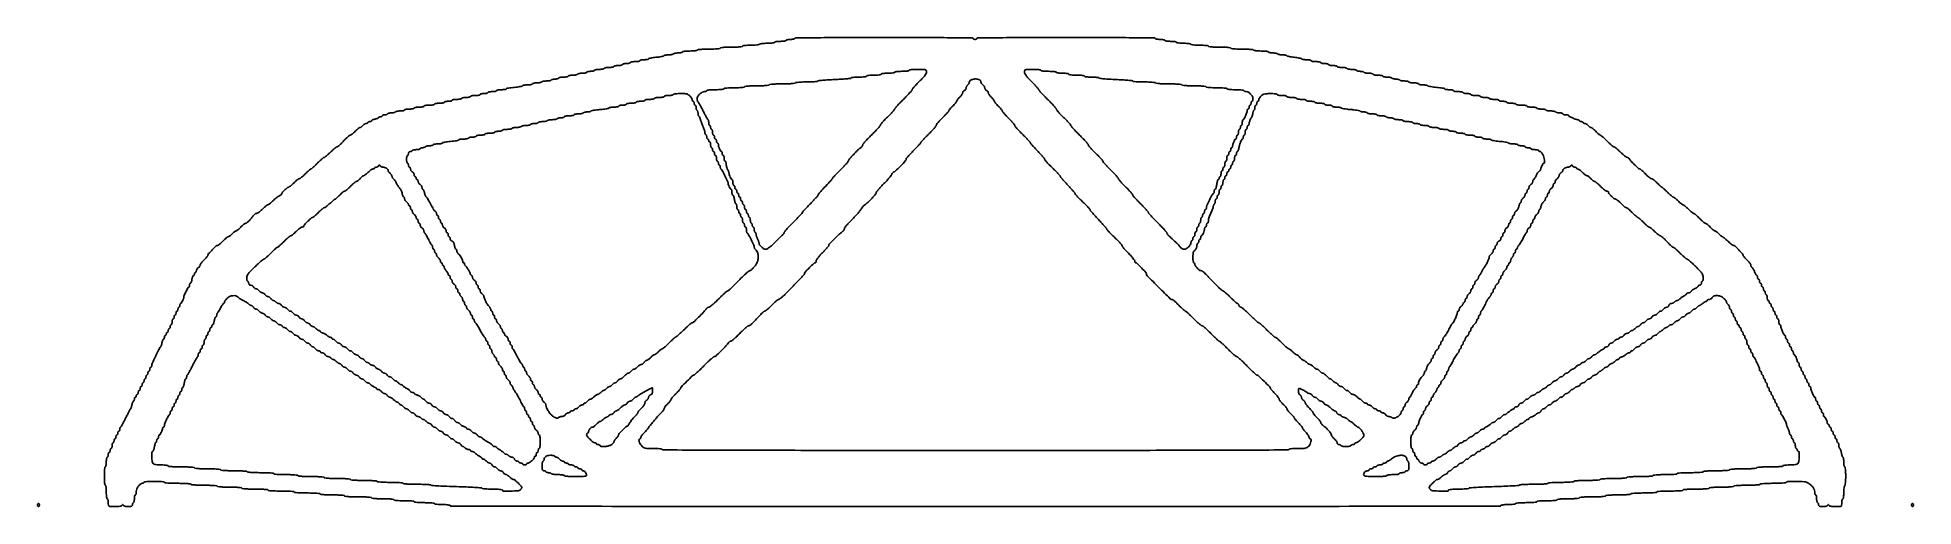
# Model space of a CAD drawing. Extents: x 313 to 2250, y 70 to 555.
import ezdxf

# ---------------------------------------------------------------- set-up
doc = ezdxf.new("R2010")
doc.units = 0

msp = doc.modelspace()

# ---------------------------------------------------------------- linework, layer by layer
for points in [[(1095, 554, -0.31052), (1094.732972, 553.611488, -0.036969), (1093.678125, 553.29375, -0.033738), (1092.224757, 553.072283, -0.020945), (1090.5, 553, 0.020945), (1088.775243, 552.927717, 0.033738), (1087.321875, 552.70625, 0.036969), (1086.267028, 552.388512, 0.31052), (1086, 552, -0.339565), (1085.696775, 551.604992, -0.024068), (1084.25, 551.291667, -0.025878), (1082.316313, 551.071434, -0.015416), (1080, 551, 0.015416), (1077.683687, 550.928566, 0.025878), (1075.75, 550.708333, 0.024068), (1074.303225, 550.395008, 0.339565), (1074, 550, -0.354422), (1073.668156, 549.590659, -0.018695), (1071.889754, 549.283598, -0.021763), (1069.510506, 549.068713, -0.011639), (1066.559017, 549, 0.012539), (1063.663205, 548.927367, 0.018327), (1061.122275, 548.70625, 0.014001), (1059.07843, 548.394315, 0.21256), (1058.5, 548, -0.218668), (1057.904719, 547.604297, -0.011541), (1055.583975, 547.29375, -0.016428), (1052.720183, 547.072543, -0.01106), (1049.440983, 547, 0.009924), (1046.04813, 546.932649, 0.019558), (1043.360246, 546.720383, 0.015837), (1041.34755, 546.417036, 0.362066), (1041, 546, -0.377473), (1040.617971, 545.566068, -0.010078), (1037.875, 545.271739, -0.014876), (1034.244636, 545.064625, -0.00681), (1029.5, 545, 0.00681), (1024.755364, 544.935375, 0.014876), (1021.125, 544.728261, 0.010078), (1018.382029, 544.433932, 0.377473), (1018, 544, -0.377253), (1017.618495, 543.566327, -0.010159), (1014.889754, 543.271851, -0.014945), (1011.277558, 543.064664, -0.006852), (1006.559017, 543, 0.007657), (1002.006769, 542.930284, 0.013028), (998.206428, 542.714644, 0.007969), (995.148471, 542.411923, 0.229563), (994.5, 542, -0.21256), (993.92157, 541.605685, -0.014001), (991.877725, 541.29375, -0.018327), (989.336795, 541.072633, -0.012539), (986.440983, 541, 0.011639), (983.489494, 540.931287, 0.021763), (981.110246, 540.716402, 0.018695), (979.331844, 540.409341, 0.354422), (979, 540, -0.308946), (978.73472, 539.611648, -0.037703), (977.695461, 539.29375, -0.03416), (976.261135, 539.072294, -0.021227), (974.559017, 539, 0.02093), (972.813184, 538.926887, 0.027868), (971.241025, 538.70625, 0.027581), (969.999702, 538.388891, 0.179846), (969.5, 538, -0.178843), (969.002457, 537.611235, -0.027992), (967.776311, 537.29375, -0.028151), (966.223215, 537.073128, -0.021209), (964.5, 537, 0.01943), (962.780496, 536.933154, 0.026311), (961.239065, 536.731129, 0.025314), (960.02078, 536.441314, 0.185344), (959.552344, 536.084695, -0.196323), (959.014879, 535.693226, -0.01093), (956.951661, 535.231994, -0.015526), (954.405427, 534.802712, -0.010635), (951.493327, 534.467207, 0.010951), (948.620657, 534.13441, 0.017795), (946.201165, 533.712053, 0.012007), (944.291248, 533.259974, 0.34095), (944, 532.882512, -0.32453), (943.750267, 532.538275, -0.030488), (942.678125, 532.259238, -0.029964), (941.224922, 532.06371, -0.018461), (939.5, 532, 0.020945), (937.775243, 531.927717, 0.033738), (936.321875, 531.70625, 0.036969), (935.267028, 531.388512, 0.31052), (935, 531, -0.322437), (934.719449, 530.610183, -0.031449), (933.53125, 530.29375, -0.03053), (931.916554, 530.072205, -0.01883), (930, 530, 0.01883), (928.083446, 529.927795, 0.03053), (926.46875, 529.70625, 0.031449), (925.280551, 529.389817, 0.322437), (925, 529, -0.295869), (924.748945, 528.612873, -0.04382), (923.825, 528.29375, -0.037669), (922.532944, 528.07239, -0.023598), (921, 528, 0.023598), (919.467056, 527.92761, 0.037669), (918.175, 527.70625, 0.04382), (917.251055, 527.387127, 0.295869), (917, 527, -0.31052), (916.732972, 526.611488, -0.036969), (915.678125, 526.29375, -0.033738), (914.224757, 526.072283, -0.020945), (912.5, 526, 0.020945), (910.775243, 525.927717, 0.033738), (909.321875, 525.70625, 0.036969), (908.267028, 525.388512, 0.31052), (908, 525, -0.322437), (907.719449, 524.610183, -0.031449), (906.53125, 524.29375, -0.03053), (904.916554, 524.072205, -0.01883), (903, 524, 0.01883), (901.083446, 523.927795, 0.03053), (899.46875, 523.70625, 0.031449), (898.280551, 523.389817, 0.322437), (898, 523, -0.322437), (897.719449, 522.610183, -0.031449), (896.53125, 522.29375, -0.03053), (894.916554, 522.072205, -0.01883), (893, 522, 0.01883), (891.083446, 521.927795, 0.03053), (889.46875, 521.70625, 0.031449), (888.280551, 521.389817, 0.322437), (888, 521, -0.295869), (887.748945, 520.612873, -0.04382), (886.825, 520.29375, -0.037669), (885.532944, 520.07239, -0.023598), (884, 520, 0.023598), (882.467056, 519.92761, 0.037669), (881.175, 519.70625, 0.04382), (880.251055, 519.387127, 0.295869), (880, 519, -0.308946), (879.73472, 518.611648, -0.037703), (878.695461, 518.29375, -0.03416), (877.261135, 518.072294, -0.021227), (875.559017, 518, 0.02093), (873.813184, 517.926887, 0.027868), (872.241025, 517.70625, 0.027581), (870.999702, 517.388891, 0.179846), (870.5, 517, -0.179846), (870.000298, 516.611109, -0.027581), (868.758975, 516.29375, -0.027868), (867.186816, 516.073113, -0.02093), (865.440983, 516, 0.021227), (863.738865, 515.927706, 0.03416), (862.304539, 515.70625, 0.037703), (861.26528, 515.388352, 0.308946), (861, 515, -0.322437), (860.719449, 514.610183, -0.031449), (859.53125, 514.29375, -0.03053), (857.916554, 514.072205, -0.01883), (856, 514, 0.01883), (854.083446, 513.927795, 0.03053), (852.46875, 513.70625, 0.031449), (851.280551, 513.389817, 0.322437), (851, 513, -0.275259), (850.770364, 512.614478, -0.053437), (849.989211, 512.29375, -0.043243), (848.877484, 512.072564, -0.027497), (847.559017, 512, 0.026918), (846.196361, 511.926586, 0.033489), (844.947275, 511.70625, 0.035556), (843.95866, 511.386693, 0.159713), (843.5, 511, -0.178843), (843.002457, 510.611235, -0.027992), (841.776311, 510.29375, -0.028151), (840.223215, 510.073128, -0.021209), (838.5, 510, 0.021209), (836.776785, 509.926872, 0.028151), (835.223689, 509.70625, 0.027992), (833.997543, 509.388765, 0.178843), (833.5, 509, -0.179846), (833.000298, 508.611109, -0.027581), (831.758975, 508.29375, -0.027868), (830.186816, 508.073113, -0.02093), (828.440983, 508, 0.021227), (826.738865, 507.927706, 0.03416), (825.304539, 507.70625, 0.037703), (824.26528, 507.388352, 0.308946), (824, 507, -0.320612), (823.721553, 506.610394, -0.032289), (822.555729, 506.29375, -0.031023), (820.967922, 506.072216, -0.019153), (819.083333, 506, 0.018273), (817.175427, 505.930249, 0.026941), (815.513021, 505.718059, 0.025352), (814.228399, 505.415219, 0.243213), (813.833333, 505.0402, -0.25666), (813.381832, 504.63283, -0.010593), (811.174479, 504.161423, -0.016131), (808.435885, 503.728015, -0.010496), (805.25, 503.396424, 0.009666), (802.087095, 503.072528, 0.015798), (799.423437, 502.66185, 0.009597), (797.291617, 502.221358, 0.350321), (797, 501.856224, -0.33792), (796.744046, 501.52075, -0.024431), (795.53125, 501.251516, -0.026304), (793.916737, 501.061746, -0.016103), (792, 501, 0.01883), (790.083446, 500.927795, 0.03053), (788.46875, 500.70625, 0.031449), (787.280551, 500.389817, 0.322437), (787, 500, -0.31052), (786.732972, 499.611488, -0.036969), (785.678125, 499.29375, -0.033738), (784.224757, 499.072283, -0.020945), (782.5, 499, 0.020945), (780.775243, 498.927717, 0.033738), (779.321875, 498.70625, 0.036969), (778.267028, 498.388512, 0.31052), (778, 498, -0.295869), (777.748945, 497.612873, -0.04382), (776.825, 497.29375, -0.037669), (775.532944, 497.07239, -0.023598), (774, 497, 0.023598), (772.467056, 496.92761, 0.037669), (771.175, 496.70625, 0.04382), (770.251055, 496.387127, 0.295869), (770, 496, -0.322437), (769.719449, 495.610183, -0.031449), (768.53125, 495.29375, -0.03053), (766.916554, 495.072205, -0.01883), (765, 495, 0.01883), (763.083446, 494.927795, 0.03053), (761.46875, 494.70625, 0.031449), (760.280551, 494.389817, 0.322437), (760, 494, -0.31052), (759.732972, 493.611488, -0.036969), (758.678125, 493.29375, -0.033738), (757.224757, 493.072283, -0.020945), (755.5, 493, 0.020945), (753.775243, 492.927717, 0.033738), (752.321875, 492.70625, 0.036969), (751.267028, 492.388512, 0.31052), (751, 492, -0.322437), (750.719449, 491.610183, -0.031449), (749.53125, 491.29375, -0.03053), (747.916554, 491.072205, -0.01883), (746, 491, 0.01883), (744.083446, 490.927795, 0.03053), (742.46875, 490.70625, 0.031449), (741.280551, 490.389817, 0.322437), (741, 490, -0.295869), (740.748945, 489.612873, -0.04382), (739.825, 489.29375, -0.037669), (738.532944, 489.07239, -0.023598), (737, 489, 0.023598), (735.467056, 488.92761, 0.037669), (734.175, 488.70625, 0.04382), (733.251055, 488.387127, 0.295869), (733, 488, -0.322437), (732.719449, 487.610183, -0.031449), (731.53125, 487.29375, -0.03053), (729.916554, 487.072205, -0.01883), (728, 487, 0.01883), (726.083446, 486.927795, 0.03053), (724.46875, 486.70625, 0.031449), (723.280551, 486.389817, 0.322437), (723, 486, -0.332234), (722.707933, 485.608967, -0.026982), (721.384375, 485.29375, -0.027868), (719.60834, 485.072146, -0.017105), (717.5, 485, 0.017105), (715.39166, 484.927854, 0.027868), (713.615625, 484.70625, 0.026982), (712.292067, 484.391033, 0.332234), (712, 484, -0.322437), (711.719449, 483.610183, -0.031449), (710.53125, 483.29375, -0.03053), (708.916554, 483.072205, -0.01883), (707, 483, 0.01883), (705.083446, 482.927795, 0.03053), (703.46875, 482.70625, 0.031449), (702.280551, 482.389817, 0.322437), (702, 482, -0.322437), (701.719449, 481.610183, -0.031449), (700.53125, 481.29375, -0.03053), (698.916554, 481.072205, -0.01883), (697, 481, 0.01883), (695.083446, 480.927795, 0.03053), (693.46875, 480.70625, 0.031449), (692.280551, 480.389817, 0.322437), (692, 480, -0.308946), (691.73472, 479.611648, -0.037703), (690.695461, 479.29375, -0.03416), (689.261135, 479.072294, -0.021227), (687.559017, 479, 0.02093), (685.813184, 478.926887, 0.027868), (684.241025, 478.70625, 0.027581), (682.999702, 478.388891, 0.179846), (682.5, 478, -0.158284), (682.044084, 477.61344, -0.036095), (681.070061, 477.29375, -0.033884), (679.840047, 477.073436, -0.02738), (678.5, 477, 0.02738), (677.159953, 476.926564, 0.033884), (675.929939, 476.70625, 0.036095), (674.955916, 476.38656, 0.158284), (674.5, 476, -0.130646), (674.093337, 475.615492, -0.045439), (673.346475, 475.29375, -0.041396), (672.42066, 475.073842, -0.037634), (671.440983, 475, 0.039081), (670.50628, 474.92683, 0.058208), (669.717039, 474.70625, 0.076538), (669.179376, 474.382793, 0.222681), (669, 474, -0.191087), (668.848523, 473.618118, -0.088204), (668.4125, 473.29375, -0.068025), (667.765418, 473.073693, -0.048028), (667, 473, 0.0425), (666.234318, 472.934799, 0.062142), (665.5875, 472.738942, 0.081598), (665.149103, 472.4511, 0.209741), (665, 472.111291, -0.256887), (664.788462, 471.726727, -0.037322), (663.971875, 471.290763, -0.034546), (662.840903, 470.882132, -0.023055), (661.5, 470.565978, 0.02478), (660.159217, 470.244969, 0.036741), (659.028125, 469.821812, 0.040853), (658.217999, 469.365354, 0.248969), (658, 468.954687, -0.198381), (657.849357, 468.589948, -0.08573), (657.4125, 468.280439, -0.065694), (656.765527, 468.070226, -0.045771), (656, 468, 0.048028), (655.234582, 467.926307, 0.068025), (654.5875, 467.70625, 0.088204), (654.151477, 467.381882, 0.191087), (654, 467, -0.173062), (653.863853, 466.618433, -0.093597), (653.477348, 466.29375, -0.073949), (652.901422, 466.074067, -0.054248), (652.220759, 466, 0.091287), (651.434551, 465.855253, 0.047927), (650.540724, 465.4125, 0.045499), (649.683198, 464.765149, 0.052224), (649, 464, -0.040564), (648.348088, 463.23477, -0.040952), (647.58312, 462.5875, -0.044231), (646.823543, 462.14042, -0.111353), (646.20084, 462, 0.145502), (645.459227, 461.779519, 0.019418), (644.113066, 460.825, 0.021127), (642.570986, 459.531741, 0.01632), (641, 458, -0.015556), (639.43115, 456.465663, -0.020145), (637.895523, 455.164636, -0.018273), (636.556433, 454.196351, -0.141677), (635.828401, 453.96472, 0.164506), (635.059412, 453.681711, 0.011711), (633.293358, 452.187667, 0.015503), (631.243015, 450.252225, 0.011038), (629.063881, 447.96472, -0.009879), (626.897006, 445.679502, -0.01423), (624.884365, 443.752136, -0.009903), (623.153968, 442.248202, -0.175697), (622.469439, 442, 0.161296), (621.773166, 441.769389, 0.009445), (619.983295, 440.384375, 0.01351), (617.892263, 438.607074, 0.009484), (615.632552, 436.5, -0.008461), (613.381898, 434.392745, -0.012258), (611.318807, 432.615625, -0.007938), (609.552398, 431.214229, -0.165179), (608.921615, 431, 0.172795), (608.290838, 430.7753, 0.007443), (606.462536, 429.2375, 0.011964), (604.331443, 427.29895, 0.008167), (602, 425, -0.006676), (599.682118, 422.700756, -0.010014), (597.593101, 420.7625, -0.005354), (595.795435, 419.194564, -0.178495), (595.267788, 419, 0.17308), (594.750983, 418.815579, 0.007172), (593.225774, 417.53125, 0.011715), (591.448184, 415.915818, 0.007976), (589.5, 414, -0.011891), (587.521675, 412.084778, -0.016414), (585.651349, 410.46875, -0.013012), (584.043205, 409.23672, -0.15823), (583.313908, 409, 0.15228), (582.594834, 408.7758, 0.014656), (581.101256, 407.678125, 0.017581), (579.368185, 406.223543, 0.012997), (577.552632, 404.5, -0.011611), (575.746945, 402.776282, -0.016058), (574.044007, 401.321875, -0.012599), (572.581291, 400.210984, -0.157365), (571.927526, 400, 0.184994), (570.692479, 399.526854, 0.013591), (568.011543, 396.984435, 0.013603), (565.472902, 394.300191, 0.184637), (565, 393.063224, -0.205119), (564.845434, 392.702306, -0.026374), (564.192188, 392.142174, -0.027315), (563.303304, 391.532156, -0.019583), (562.25, 390.946191, 0.036206), (560.931733, 390.154379, 0.013206), (559.183638, 388.853699, 0.013014), (557.339887, 387.325395, 0.015178), (555.673023, 385.777211, -0.011602), (554.137436, 384.330368, -0.016012), (552.689291, 383.109556, -0.012592), (551.445927, 382.177577, -0.155751), (550.88969, 382, 0.146326), (550.342985, 381.836506, 0.01461), (549.211916, 381.045313, 0.017391), (547.897764, 379.99474, 0.01297), (546.521089, 378.75, -0.004714), (543.175553, 375.623157, -0.0261), (541.276532, 374.055805, -0.050941), (539.934092, 373.258342, -0.108986), (538.762966, 373, 0.118621), (538.152706, 372.853155, 0.04377), (537.397658, 372.38003, 0.040326), (536.63115, 371.697025, 0.038448), (535.970759, 370.889463, -0.022775), (533.833162, 368.101749, -0.022388), (531.439188, 365.503354, -0.018085), (529.200392, 363.436909, -0.179187), (528.02039, 363, 0.15296), (527.360886, 362.793412, 0.016407), (526.060059, 361.825, 0.018977), (524.557838, 360.531954, 0.014184), (523, 359, -0.014184), (521.442162, 357.468046, -0.018977), (519.939941, 356.175, -0.016407), (518.639114, 355.206588, -0.15296), (517.97961, 355, 0.138962), (517.357236, 354.823621, 0.023416), (516.325009, 354.11875, 0.024055), (515.159244, 353.148625, 0.019322), (514, 352, -0.019495), (512.839964, 350.851386, -0.024208), (511.67182, 349.88125, -0.023629), (510.636622, 349.176968, -0.138413), (510.009594, 349, 0.157279), (509.329876, 348.780766, 0.014072), (507.885863, 347.678125, 0.017242), (506.20989, 346.223626, 0.012602), (504.448108, 344.5, -0.011297), (502.695328, 342.776208, -0.015775), (501.046886, 341.321875, -0.012111), (499.630539, 340.206321, -0.162131), (499.010989, 340, 0.190245), (497.500607, 339.403732, 0.008863), (493.477139, 335.504481, 0.008891), (489.595547, 331.465815, 0.189156), (489, 329.947915, -0.156069), (488.799828, 329.322243, -0.015144), (487.825, 328.03877, -0.018063), (486.532045, 326.552573, -0.013323), (485, 325, 0.01632), (483.468259, 323.429014, 0.021127), (482.175, 321.886934, 0.019418), (481.220481, 320.540773, 0.145502), (481, 319.79916, -0.111353), (480.85958, 319.176457, -0.044231), (480.4125, 318.41688, -0.040952), (479.76523, 317.651912, -0.040564), (479, 317, 0.052224), (478.234851, 316.316802, 0.045499), (477.5875, 315.459276, 0.047927), (477.144747, 314.565449, 0.091287), (477, 313.779241, -0.054248), (476.925933, 313.098578, -0.073949), (476.70625, 312.522652, -0.093597), (476.381567, 312.136147, -0.173062), (476, 312, 0.148195), (475.618646, 311.884432, 0.098894), (475.29375, 311.559375, 0.082425), (475.074694, 311.073457, 0.064853), (475, 310.5, -0.058897), (474.93219, 309.926331, -0.077911), (474.73207, 309.440625, -0.096447), (474.435806, 309.115267, -0.161345), (474.087898, 309, 0.271692), (473.693911, 308.768851, 0.032949), (473.245211, 307.825, 0.031813), (472.825121, 306.532678, 0.020833), (472.5, 305, -0.020833), (472.174879, 303.467322, -0.031813), (471.754789, 302.175, -0.032949), (471.306089, 301.231149, -0.271692), (470.912102, 301, 0.198866), (470.563622, 300.855691, 0.08556), (470.26793, 300.436979, 0.065541), (470.067085, 299.81697, 0.045626), (470, 299.083333, -0.036404), (469.944732, 298.325242, -0.044078), (469.779688, 297.631771, -0.049842), (469.538485, 297.093607, -0.15923), (469.25, 296.833333, 0.163054), (468.294726, 295.958474, 0.007959), (466.246652, 292.119917, 0.009952), (464.368312, 288.273832, 0.10903), (464, 286.604864, -0.088979), (463.709965, 284.987975, -0.025697), (462.702874, 282.647615, -0.019257), (461.511339, 280.446974, -0.262178), (460.75, 280.007802, 0.235061), (460.462433, 279.860952, 0.069969), (460.220312, 279.414792, 0.053772), (460.054752, 278.766546, 0.035668), (460, 278, -0.048028), (459.926307, 277.234582, -0.068025), (459.70625, 276.5875, -0.088204), (459.381882, 276.151477, -0.191087), (459, 276, 0.191087), (458.618118, 275.848523, 0.088204), (458.29375, 275.4125, 0.068025), (458.073693, 274.765418, 0.048028), (458, 274, -0.048028), (457.926307, 273.234582, -0.068025), (457.70625, 272.5875, -0.088204), (457.381882, 272.151477, -0.191087), (457, 272, 0.191087), (456.618118, 271.848523, 0.088204), (456.29375, 271.4125, 0.068025), (456.073693, 270.765418, 0.048028), (456, 270, -0.048028), (455.926307, 269.234582, -0.068025), (455.70625, 268.5875, -0.088204), (455.381882, 268.151477, -0.191087), (455, 268, 0.191087), (454.618118, 267.848523, 0.088204), (454.29375, 267.4125, 0.068025), (454.073693, 266.765418, 0.048028), (454, 266, -0.048028), (453.926307, 265.234582, -0.068025), (453.70625, 264.5875, -0.088204), (453.381882, 264.151477, -0.191087), (453, 264, 0.254951), (452.615738, 263.790443, 0.06271), (452.29375, 263.11875, 0.048861), (452.072766, 262.149251, 0.031626), (452, 261, -0.031626), (451.927234, 259.850749, -0.048861), (451.70625, 258.88125, -0.06271), (451.384262, 258.209557, -0.254951), (451, 258, 0.191087), (450.618118, 257.848523, 0.088204), (450.29375, 257.4125, 0.068025), (450.073693, 256.765418, 0.048028), (450, 256, -0.048028), (449.926307, 255.234582, -0.068025), (449.70625, 254.5875, -0.088204), (449.381882, 254.151477, -0.191087), (449, 254, 0.191087), (448.618118, 253.848523, 0.088204), (448.29375, 253.4125, 0.068025), (448.073693, 252.765418, 0.048028), (448, 252, -0.048028), (447.926307, 251.234582, -0.068025), (447.70625, 250.5875, -0.088204), (447.381882, 250.151477, -0.191087), (447, 250, 0.148195), (446.618646, 249.884432, 0.098894), (446.29375, 249.559375, 0.082425), (446.074694, 249.073457, 0.064853), (446, 248.5, -0.064853), (445.925306, 247.926543, -0.082425), (445.70625, 247.440625, -0.098894), (445.381354, 247.115568, -0.148195), (445, 247, 0.191087), (444.618118, 246.848523, 0.088204), (444.29375, 246.4125, 0.068025), (444.073693, 245.765418, 0.048028), (444, 245, -0.0425), (443.934799, 244.234318, -0.062142), (443.738942, 243.5875, -0.081598), (443.4511, 243.149103, -0.209741), (443.111291, 243, 0.264108), (442.724553, 242.780401, 0.034089), (442.277112, 241.899111, 0.032543), (441.85342, 240.688207, 0.021522), (441.519507, 239.252292, -0.014025), (441.200395, 237.780358, -0.0184), (440.822501, 236.457925, -0.016095), (440.437944, 235.395603, -0.140099), (440.134016, 235.002292, 0.120308), (438.834331, 233.449252, 0.003503), (435.076151, 225.67611, 0.003776), (431.452798, 217.894755, 0.108666), (430.991725, 215.75, -0.055217), (430.920773, 215.080559, -0.075056), (430.703819, 214.514062, -0.094759), (430.380876, 214.134155, -0.170966), (430, 214, 0.191087), (429.618118, 213.848523, 0.088204), (429.29375, 213.4125, 0.068025), (429.073693, 212.765418, 0.048028), (429, 212, -0.048028), (428.926307, 211.234582, -0.068025), (428.70625, 210.5875, -0.088204), (428.381882, 210.151477, -0.191087), (428, 210, 0.191087), (427.618118, 209.848523, 0.088204), (427.29375, 209.4125, 0.068025), (427.073693, 208.765418, 0.048028), (427, 208, -0.048028), (426.926307, 207.234582, -0.068025), (426.70625, 206.5875, -0.088204), (426.381882, 206.151477, -0.191087), (426, 206, 0.191087), (425.618118, 205.848523, 0.088204), (425.29375, 205.4125, 0.068025), (425.073693, 204.765418, 0.048028), (425, 204, -0.048028), (424.926307, 203.234582, -0.068025), (424.70625, 202.5875, -0.088204), (424.381882, 202.151477, -0.191087), (424, 202, 0.191087), (423.618118, 201.848523, 0.088204), (423.29375, 201.4125, 0.068025), (423.073693, 200.765418, 0.048028), (423, 200, -0.048028), (422.926307, 199.234582, -0.068025), (422.70625, 198.5875, -0.088204), (422.381882, 198.151477, -0.191087), (422, 198, 0.191087), (421.618118, 197.848523, 0.088204), (421.29375, 197.4125, 0.068025), (421.073693, 196.765418, 0.048028), (421, 196, -0.048028), (420.926307, 195.234582, -0.068025), (420.70625, 194.5875, -0.088204), (420.381882, 194.151477, -0.191087), (420, 194, 0.191087), (419.618118, 193.848523, 0.088204), (419.29375, 193.4125, 0.068025), (419.073693, 192.765418, 0.048028), (419, 192, -0.048028), (418.926307, 191.234582, -0.068025), (418.70625, 190.5875, -0.088204), (418.381882, 190.151477, -0.191087), (418, 190, 0.191087), (417.618118, 189.848523, 0.088204), (417.29375, 189.4125, 0.068025), (417.073693, 188.765418, 0.048028), (417, 188, -0.048028), (416.926307, 187.234582, -0.068025), (416.70625, 186.5875, -0.088204), (416.381882, 186.151477, -0.191087), (416, 186, 0.148195), (415.618646, 185.884432, 0.098894), (415.29375, 185.559375, 0.082425), (415.074694, 185.073457, 0.064853), (415, 184.5, -0.064853), (414.925306, 183.926543, -0.082425), (414.70625, 183.440625, -0.098894), (414.381354, 183.115568, -0.148195), (414, 183, 0.191087), (413.618118, 182.848523, 0.088204), (413.29375, 182.4125, 0.068025), (413.073693, 181.765418, 0.048028), (413, 181, -0.0425), (412.934799, 180.234318, -0.062142), (412.738942, 179.5875, -0.081598), (412.4511, 179.149103, -0.209741), (412.111291, 179, 0.264108), (411.724553, 178.780401, 0.034089), (411.277112, 177.899111, 0.032543), (410.85342, 176.688207, 0.021522), (410.519507, 175.252292, -0.014025), (410.200395, 173.780358, -0.0184), (409.822501, 172.457925, -0.016095), (409.437944, 171.395603, -0.140099), (409.134016, 171.002292, 0.107898), (408.735158, 170.548737, 0.002444), (407.340002, 168.003798, 0.005377), (405.746087, 164.985241, 0.0036), (403.985021, 161.5, -0.004941), (402.218314, 158.026767, -0.007495), (400.607479, 155.045833, -0.003397), (399.188035, 152.550612, -0.159606), (398.759222, 152.166667, 0.158816), (398.467248, 151.906052, 0.050455), (398.223021, 151.368229, 0.044547), (398.055959, 150.674751, 0.036858), (398, 149.916667, -0.050201), (397.926177, 149.183242, -0.070178), (397.70625, 148.563021, -0.090315), (397.38175, 148.145793, -0.184457), (397, 148, 0.191087), (396.618118, 147.848523, 0.088204), (396.29375, 147.4125, 0.068025), (396.073693, 146.765418, 0.048028), (396, 146, -0.048028), (395.926307, 145.234582, -0.068025), (395.70625, 144.5875, -0.088204), (395.381882, 144.151477, -0.191087), (395, 144, 0.191087), (394.618118, 143.848523, 0.088204), (394.29375, 143.4125, 0.068025), (394.073693, 142.765418, 0.048028), (394, 142, -0.048028), (393.926307, 141.234582, -0.068025), (393.70625, 140.5875, -0.088204), (393.381882, 140.151477, -0.191087), (393, 140, 0.191087), (392.618118, 139.848523, 0.088204), (392.29375, 139.4125, 0.068025), (392.073693, 138.765418, 0.048028), (392, 138, -0.048028), (391.926307, 137.234582, -0.068025), (391.70625, 136.5875, -0.088204), (391.381882, 136.151477, -0.191087), (391, 136, 0.254951), (390.615738, 135.790443, 0.06271), (390.29375, 135.11875, 0.048861), (390.072766, 134.149251, 0.031626), (390, 133, -0.031626), (389.927234, 131.850749, -0.048861), (389.70625, 130.88125, -0.06271), (389.384262, 130.209557, -0.254951), (389, 130, 0.191087), (388.618118, 129.848523, 0.088204), (388.29375, 129.4125, 0.068025), (388.073693, 128.765418, 0.048028), (388, 128, -0.048028), (387.926307, 127.234582, -0.068025), (387.70625, 126.5875, -0.088204), (387.381882, 126.151477, -0.191087), (387, 126, 0.226478), (386.617064, 125.817169, 0.074992), (386.29375, 125.265625, 0.057076), (386.073116, 124.457356, 0.038131), (386, 123.5, -0.038131), (385.926884, 122.542644, -0.057076), (385.70625, 121.734375, -0.074992), (385.382936, 121.182831, -0.226478), (385, 121, 0.322437), (384.610183, 120.719449, 0.031449), (384.29375, 119.53125, 0.03053), (384.072205, 117.916554, 0.01883), (384, 116, -0.01883), (383.927795, 114.083446, -0.03053), (383.70625, 112.46875, -0.031449), (383.389817, 111.280551, -0.322437), (383, 111, 0.368504), (382.576184, 110.638562, 0.013417), (382.276316, 108.375, 0.017647), (382.066212, 105.360608, 0.008575), (382, 101.5, 0.008575), (382.066212, 97.639392, 0.017647), (382.276316, 94.625, 0.013417), (382.576184, 92.361438, 0.368504), (383, 92, -0.350432), (383.405433, 91.676067, -0.020168), (383.714286, 90, -0.022889), (383.930567, 87.756986, -0.01259), (384, 85, 0.01259), (384.069433, 82.243014, 0.022889), (384.285714, 80, 0.020168), (384.594567, 78.323933, 0.350432), (385, 78, -0.295869), (385.387127, 77.748945, -0.04382), (385.70625, 76.825, -0.037669), (385.92761, 75.532944, -0.023598), (386, 74, 0.035778), (386.178055, 71.514858, 0.229776), (386.864583, 70.5, 0.1237), (388.359959, 70.072959, 0.008005), (392.916667, 70, 0.012151), (395.976152, 70.074364, 0.029145), (398.230924, 70.316265, 0.036936), (399.789441, 70.695987, 0.208271), (400.416667, 71.25, -0.029131), (400.744495, 71.85747, -0.260055), (401, 72, -0.260055), (401.255505, 71.85747, -0.029131), (401.583333, 71.25, 0.181903), (402.095036, 70.749532, 0.042388), (403.251572, 70.353774, 0.036866), (404.790766, 70.087531, 0.0244), (406.583333, 70, 0.014451), (409.007878, 70.070089, 0.09211), (410.197917, 70.363208, 0.187602), (410.788456, 70.966521, 0.101296), (411, 72, -0.048028), (411.073693, 72.765418, -0.068025), (411.29375, 73.4125, -0.088204), (411.618118, 73.848523, -0.191087), (412, 74, 0.295869), (412.387127, 74.251055, 0.04382), (412.70625, 75.175, 0.037669), (412.92761, 76.467056, 0.023598), (413, 78, -0.023598), (413.07239, 79.532944, -0.037669), (413.29375, 80.825, -0.04382), (413.612873, 81.748945, -0.295869), (414, 82, 0.275822), (414.385561, 82.230206, 0.053176), (414.70625, 83.014773, 0.043089), (414.927442, 84.130875, 0.027387), (415, 85.454545, -0.099996), (415.561717, 88.235163, -0.063831), (417.223667, 91.096879, -0.066812), (419.416293, 93.282219, -0.164025), (421.545455, 94, 0.066978), (422.101462, 94.074816, 0.083889), (422.572727, 94.29375, 0.099491), (422.887893, 94.618657, 0.143944), (423, 95, -0.373418), (423.372518, 95.429243, -0.011579), (425.875, 95.72619, -0.016146), (429.197465, 95.934656, -0.007593), (433.5, 96, -0.007593), (437.802535, 95.934656, -0.016146), (441.125, 95.72619, -0.011579), (443.627482, 95.429243, -0.373418), (444, 95, 0.383574), (444.397071, 94.558559, 0.007867), (447.610246, 94.2686, 0.012897), (451.837873, 94.06353, 0.005669), (457.440983, 94, -0.00625), (462.873883, 93.932081, -0.011502), (467.29032, 93.719905, -0.006547), (470.82249, 93.422135, -0.23415), (471.5, 93, 0.232996), (472.170077, 92.580457, 0.006909), (475.569119, 92.281401, 0.011895), (479.813393, 92.068369, 0.006591), (485, 92, -0.006591), (490.186607, 91.931631, -0.011895), (494.430881, 91.718599, -0.006909), (497.829923, 91.419543, -0.232996), (498.5, 91, 0.23202), (499.163862, 90.582636, 0.007213), (502.458185, 90.282514, 0.012222), (506.566626, 90.068751, 0.006885), (511.559017, 90, -0.006205), (516.719788, 89.935948, -0.013847), (520.639754, 89.729905, -0.008908), (523.610186, 89.437802, -0.380679), (524, 89, 0.383731), (524.397471, 88.558357, 0.007812), (527.625, 88.268519, 0.012845), (531.870782, 88.063502, 0.00564), (537.5, 88, -0.00564), (543.129218, 87.936498, -0.012845), (547.375, 87.731481, -0.007812), (550.602529, 87.441643, -0.383731), (551, 87, 0.383731), (551.397471, 86.558357, 0.007812), (554.625, 86.268519, 0.012845), (558.870782, 86.063502, 0.00564), (564.5, 86, -0.00564), (570.129218, 85.936498, -0.012845), (574.375, 85.731481, -0.007812), (577.602529, 85.441643, -0.383731), (578, 85, 0.383731), (578.397471, 84.558357, 0.007812), (581.625, 84.268519, 0.012845), (585.870782, 84.063502, 0.00564), (591.5, 84, -0.00564), (597.129218, 83.936498, -0.012845), (601.375, 83.731481, -0.007812), (604.602529, 83.441643, -0.383731), (605, 83, 0.380863), (605.39027, 82.561971, 0.008841), (608.375, 82.27, 0.013787), (612.313127, 82.064019, 0.006171), (617.5, 82, -0.006171), (622.686873, 81.935981, -0.013787), (626.625, 81.73, -0.008841), (629.60973, 81.438029, -0.380863), (630, 81, 0.385003), (630.40074, 80.556705, 0.007361), (633.75, 80.267857, 0.01242), (638.149576, 80.06327, 0.005407), (644, 80, -0.005407), (649.850424, 79.93673, -0.01242), (654.25, 79.732143, -0.007361), (657.59926, 79.443295, -0.385003), (658, 79, 0.377473), (658.382029, 78.566068, 0.010078), (661.125, 78.271739, 0.014876), (664.755364, 78.064625, 0.00681), (669.5, 78, -0.00681), (674.244636, 77.935375, -0.014876), (677.875, 77.728261, -0.010078), (680.617971, 77.433932, -0.377473), (681, 77, 0.373418), (681.372518, 76.570757, 0.011579), (683.875, 76.27381, 0.016146), (687.197465, 76.065344, 0.007593), (691.5, 76, -0.007593), (695.802535, 75.934656, -0.016146), (699.125, 75.72619, -0.011579), (701.627482, 75.429243, -0.373418), (702, 75, 0.373418), (702.372518, 74.570757, 0.011579), (704.875, 74.27381, 0.016146), (708.197465, 74.065344, 0.007593), (712.5, 74, -0.007593), (716.802535, 73.934656, -0.016146), (720.125, 73.72619, -0.011579), (722.627482, 73.429243, -0.373418), (723, 73, 0.358912), (723.340974, 72.586179, 0.01702), (725.25, 72.28125, 0.020476), (727.801826, 72.067911, 0.010616), (731, 72, -0.010616), (734.198174, 71.932089, -0.020476), (736.75, 71.71875, -0.01702), (738.659026, 71.413821, -0.358912), (739, 71, 0.413666), (739.497238, 70.501831, 0.000007), (874.875, 70.250461, 0.000342), (1041.531926, 70.057162, 0.000119), (1281.5, 70, 0.000119), (1521.468074, 70.057162, 0.000342), (1688.125, 70.250461, 0.000007), (1823.502762, 70.501831, 0.413666), (1824, 71, -0.354925), (1824.332853, 71.409838, -0.018508), (1826.125, 71.716667, -0.02162), (1828.522473, 71.931377, -0.011522), (1831.5, 72, 0.011522), (1834.477527, 72.068623, 0.02162), (1836.875, 72.283333, 0.018508), (1838.667147, 72.590162, 0.354925), (1839, 73, -0.375539), (1839.377449, 73.43167, -0.010792), (1842, 73.727273, -0.015486), (1845.476434, 73.935032, -0.007181), (1850, 74, 0.007181), (1854.523566, 74.064968, 0.015486), (1858, 74.272727, 0.010792), (1860.622551, 74.56833, 0.375539), (1861, 75, -0.373418), (1861.372518, 75.429243, -0.011579), (1863.875, 75.72619, -0.016146), (1867.197465, 75.934656, -0.007593), (1871.5, 76, 0.007593), (1875.802535, 76.065344, 0.016146), (1879.125, 76.27381, 0.011579), (1881.627482, 76.570757, 0.373418), (1882, 77, -0.377473), (1882.382029, 77.433932, -0.010078), (1885.125, 77.728261, -0.014876), (1888.755364, 77.935375, -0.00681), (1893.5, 78, 0.00681), (1898.244636, 78.064625, 0.014876), (1901.875, 78.271739, 0.010078), (1904.617971, 78.566068, 0.377473), (1905, 79, -0.383731), (1905.397471, 79.441643, -0.007812), (1908.625, 79.731481, -0.012845), (1912.870782, 79.936498, -0.00564), (1918.5, 80, 0.00564), (1924.129218, 80.063502, 0.012845), (1928.375, 80.268519, 0.007812), (1931.602529, 80.558357, 0.383731), (1932, 81, -0.382355), (1932.393988, 81.439891, -0.008303), (1935.5, 81.730769, -0.0133), (1939.591966, 81.93625, -0.005894), (1945, 82, 0.005894), (1950.408034, 82.06375, 0.0133), (1954.5, 82.269231, 0.008303), (1957.606012, 82.560109, 0.382355), (1958, 83, -0.383731), (1958.397471, 83.441643, -0.007812), (1961.625, 83.731481, -0.012845), (1965.870782, 83.936498, -0.00564), (1971.5, 84, 0.00564), (1977.129218, 84.063502, 0.012845), (1981.375, 84.268519, 0.007812), (1984.602529, 84.558357, 0.383731), (1985, 85, -0.383731), (1985.397471, 85.441643, -0.007812), (1988.625, 85.731481, -0.012845), (1992.870782, 85.936498, -0.00564), (1998.5, 86, 0.00564), (2004.129218, 86.063502, 0.012845), (2008.375, 86.268519, 0.007812), (2011.602529, 86.558357, 0.383731), (2012, 87, -0.383731), (2012.397471, 87.441643, -0.007812), (2015.625, 87.731481, -0.012845), (2019.870782, 87.936498, -0.00564), (2025.5, 88, 0.00564), (2031.129218, 88.063502, 0.012845), (2035.375, 88.268519, 0.007812), (2038.602529, 88.558357, 0.383731), (2039, 89, -0.380679), (2039.389814, 89.437802, -0.008908), (2042.360246, 89.729905, -0.013847), (2046.280212, 89.935948, -0.006205), (2051.440983, 90, 0.006885), (2056.433374, 90.068751, 0.012222), (2060.541815, 90.282514, 0.007213), (2063.836138, 90.582636, 0.23202), (2064.5, 91, -0.232996), (2065.170077, 91.419543, -0.006909), (2068.569119, 91.718599, -0.011895), (2072.813393, 91.931631, -0.006591), (2078, 92, 0.006591), (2083.186607, 92.068369, 0.011895), (2087.430881, 92.281401, 0.006909), (2090.829923, 92.580457, 0.232996), (2091.5, 93, -0.232996), (2092.170077, 93.419543, -0.006909), (2095.569119, 93.718599, -0.011895), (2099.813393, 93.931631, -0.006591), (2105, 94, 0.006591), (2110.186607, 94.068369, 0.011895), (2114.430881, 94.281401, 0.006909), (2117.829923, 94.580457, 0.232996), (2118.5, 95, -0.255103), (2120.18819, 95.96138, -0.007402), (2128.710422, 95.989648, -0.011313), (2136.972771, 95.707704, -0.11372), (2140.263569, 94.75, -0.034811), (2143.620586, 92.554115, -0.058879), (2146.038597, 90.225897, -0.072452), (2147.499083, 87.800677, -0.099676), (2148, 85.312909, 0.02858), (2148.072615, 84.043584, 0.044745), (2148.29375, 82.973167, 0.055971), (2148.614848, 82.224116, 0.269771), (2149, 82, -0.295869), (2149.387127, 81.748945, -0.04382), (2149.70625, 80.825, -0.037669), (2149.92761, 79.532944, -0.023598), (2150, 78, 0.023598), (2150.07239, 76.467056, 0.037669), (2150.29375, 75.175, 0.04382), (2150.612873, 74.251055, 0.295869), (2151, 74, -0.191087), (2151.381882, 73.848523, -0.088204), (2151.70625, 73.4125, -0.068025), (2151.926307, 72.765418, -0.048028), (2152, 72, 0.101296), (2152.211544, 70.966521, 0.187602), (2152.802083, 70.363208, 0.09211), (2153.992122, 70.070089, 0.014451), (2156.416667, 70, 0.0244), (2158.209234, 70.087531, 0.036866), (2159.748428, 70.353774, 0.042388), (2160.904964, 70.749532, 0.181903), (2161.416667, 71.25, -0.029131), (2161.744495, 71.85747, -0.260055), (2162, 72, -0.260055), (2162.255505, 71.85747, -0.029131), (2162.583333, 71.25, 0.203685), (2163.190737, 70.703907, 0.038447), (2164.666667, 70.321429, 0.030592), (2166.779064, 70.076263, 0.013595), (2169.583333, 70, 0.008769), (2173.802282, 70.074001, 0.131336), (2175.197917, 70.5, 0.225013), (2175.839686, 71.499681, 0.032026), (2176, 74, -0.023598), (2176.07239, 75.532944, -0.037669), (2176.29375, 76.825, -0.04382), (2176.612873, 77.748945, -0.295869), (2177, 78, 0.344703), (2177.399909, 78.312875, 0.022248), (2177.711186, 79.860246, 0.024479), (2177.929521, 81.930417, 0.014034), (2178, 84.440983, -0.014475), (2178.072748, 86.953428, -0.020711), (2178.29375, 89.171475, -0.017258), (2178.607273, 90.942244, -0.204655), (2179, 91.5, 0.223356), (2179.398282, 92.110938, 0.009784), (2179.707154, 94.701799, 0.014948), (2179.927807, 97.885615, 0.009825), (2180, 101.559017, 0.00864), (2179.933731, 105.39355, 0.017744), (2179.72352, 108.389754, 0.013538), (2179.423469, 110.639273, 0.368182), (2179, 111, -0.322437), (2178.610183, 111.280551, -0.031449), (2178.29375, 112.46875, -0.03053), (2178.072205, 114.083446, -0.01883), (2178, 116, 0.016676), (2177.936058, 117.9167, 0.0272), (2177.739603, 119.53125, 0.025884), (2177.460465, 120.738502, 0.334671), (2177.113544, 121, -0.2898), (2176.730852, 121.242145, -0.027144), (2176.289257, 122.321875, -0.028191), (2175.875064, 123.775464, -0.018095), (2175.552271, 125.5, 0.019168), (2175.225662, 127.224451, 0.029702), (2174.799931, 128.678125, 0.029567), (2174.342344, 129.750236, 0.284384), (2173.938727, 130, -0.264469), (2173.57749, 130.205442, -0.058401), (2173.275751, 130.88125, -0.046207), (2173.068215, 131.850628, -0.029649), (2173, 133, 0.031626), (2172.927234, 134.149251, 0.048861), (2172.70625, 135.11875, 0.06271), (2172.384262, 135.790443, 0.254951), (2172, 136, -0.191087), (2171.618118, 136.151477, -0.088204), (2171.29375, 136.5875, -0.068025), (2171.073693, 137.234582, -0.048028), (2171, 138, 0.048028), (2170.926307, 138.765418, 0.068025), (2170.70625, 139.4125, 0.088204), (2170.381882, 139.848523, 0.191087), (2170, 140, -0.191087), (2169.618118, 140.151477, -0.088204), (2169.29375, 140.5875, -0.068025), (2169.073693, 141.234582, -0.048028), (2169, 142, 0.048028), (2168.926307, 142.765418, 0.068025), (2168.70625, 143.4125, 0.088204), (2168.381882, 143.848523, 0.191087), (2168, 144, -0.191087), (2167.618118, 144.151477, -0.088204), (2167.29375, 144.5875, -0.068025), (2167.073693, 145.234582, -0.048028), (2167, 146, 0.048028), (2166.926307, 146.765418, 0.068025), (2166.70625, 147.4125, 0.088204), (2166.381882, 147.848523, 0.191087), (2166, 148, -0.191087), (2165.618118, 148.151477, -0.088204), (2165.29375, 148.5875, -0.068025), (2165.073693, 149.234582, -0.048028), (2165, 150, 0.048028), (2164.926307, 150.765418, 0.068025), (2164.70625, 151.4125, 0.088204), (2164.381882, 151.848523, 0.191087), (2164, 152, -0.148195), (2163.618646, 152.115568, -0.098894), (2163.29375, 152.440625, -0.082425), (2163.074694, 152.926543, -0.064853), (2163, 153.5, 0.064853), (2162.925306, 154.073457, 0.082425), (2162.70625, 154.559375, 0.098894), (2162.381354, 154.884432, 0.148195), (2162, 155, -0.129178), (2161.618643, 155.100198, -0.100706), (2161.29375, 155.382062, -0.08893), (2161.075275, 155.803702, -0.07531), (2161, 156.300635, 0.08668), (2160.708728, 157.968163, 0.026575), (2159.711774, 160.332808, 0.020084), (2158.526241, 162.543235, 0.262796), (2157.75, 162.992198, -0.235061), (2157.462433, 163.139048, -0.069969), (2157.220313, 163.585208, -0.053772), (2157.054752, 164.233454, -0.035668), (2157, 165, 0.048028), (2156.926307, 165.765418, 0.068025), (2156.70625, 166.4125, 0.088204), (2156.381882, 166.848523, 0.191087), (2156, 167, -0.191087), (2155.618118, 167.151477, -0.088204), (2155.29375, 167.5875, -0.068025), (2155.073693, 168.234582, -0.048028), (2155, 169, 0.048028), (2154.926307, 169.765418, 0.068025), (2154.70625, 170.4125, 0.088204), (2154.381882, 170.848523, 0.191087), (2154, 171, -0.191087), (2153.618118, 171.151477, -0.088204), (2153.29375, 171.5875, -0.068025), (2153.073693, 172.234582, -0.048028), (2153, 173, 0.048028), (2152.926307, 173.765418, 0.068025), (2152.70625, 174.4125, 0.088204), (2152.381882, 174.848523, 0.191087), (2152, 175, -0.191087), (2151.618118, 175.151477, -0.088204), (2151.29375, 175.5875, -0.068025), (2151.073693, 176.234582, -0.048028), (2151, 177, 0.048028), (2150.926307, 177.765418, 0.068025), (2150.70625, 178.4125, 0.088204), (2150.381882, 178.848523, 0.191087), (2150, 179, -0.191087), (2149.618118, 179.151477, -0.088204), (2149.29375, 179.5875, -0.068025), (2149.073693, 180.234582, -0.048028), (2149, 181, 0.036372), (2148.944206, 181.765964, 0.054933), (2148.775546, 182.4125, 0.071963), (2148.528726, 182.855192, 0.233749), (2148.2359, 183, -0.284374), (2147.39964, 183.517468, -0.01085), (2145.769736, 186.971915, -0.017411), (2144.363276, 190.449354, -0.087603), (2144, 192.50686, 0.065165), (2143.925288, 193.077683, 0.082645), (2143.70625, 193.56139, 0.09899), (2143.381352, 193.884953, 0.147557), (2143, 194, -0.191087), (2142.618118, 194.151477, -0.088204), (2142.29375, 194.5875, -0.068025), (2142.073693, 195.234582, -0.048028), (2142, 196, 0.048028), (2141.926307, 196.765418, 0.068025), (2141.70625, 197.4125, 0.088204), (2141.381882, 197.848523, 0.191087), (2141, 198, -0.191087), (2140.618118, 198.151477, -0.088204), (2140.29375, 198.5875, -0.068025), (2140.073693, 199.234582, -0.048028), (2140, 200, 0.048028), (2139.926307, 200.765418, 0.068025), (2139.70625, 201.4125, 0.088204), (2139.381882, 201.848523, 0.191087), (2139, 202, -0.191087), (2138.618118, 202.151477, -0.088204), (2138.29375, 202.5875, -0.068025), (2138.073693, 203.234582, -0.048028), (2138, 204, 0.048028), (2137.926307, 204.765418, 0.068025), (2137.70625, 205.4125, 0.088204), (2137.381882, 205.848523, 0.191087), (2137, 206, -0.191087), (2136.618118, 206.151477, -0.088204), (2136.29375, 206.5875, -0.068025), (2136.073693, 207.234582, -0.048028), (2136, 208, 0.048028), (2135.926307, 208.765418, 0.068025), (2135.70625, 209.4125, 0.088204), (2135.381882, 209.848523, 0.191087), (2135, 210, -0.191087), (2134.618118, 210.151477, -0.088204), (2134.29375, 210.5875, -0.068025), (2134.073693, 211.234582, -0.048028), (2134, 212, 0.048028), (2133.926307, 212.765418, 0.068025), (2133.70625, 213.4125, 0.088204), (2133.381882, 213.848523, 0.191087), (2133, 214, -0.226478), (2132.617064, 214.182831, -0.074992), (2132.29375, 214.734375, -0.057076), (2132.073116, 215.542644, -0.038131), (2132, 216.5, 0.038131), (2131.926884, 217.457356, 0.057076), (2131.70625, 218.265625, 0.074992), (2131.382936, 218.817169, 0.226478), (2131, 219, -0.129178), (2130.618643, 219.100198, -0.100706), (2130.29375, 219.382062, -0.08893), (2130.075275, 219.803702, -0.07531), (2130, 220.300635, 0.08668), (2129.708728, 221.968163, 0.026575), (2128.711774, 224.332808, 0.020084), (2127.526241, 226.543235, 0.262796), (2126.75, 226.992198, -0.235061), (2126.462433, 227.139048, -0.069969), (2126.220313, 227.585208, -0.053772), (2126.054752, 228.233454, -0.035668), (2126, 229, 0.048028), (2125.926307, 229.765418, 0.068025), (2125.70625, 230.4125, 0.088204), (2125.381882, 230.848523, 0.191087), (2125, 231, -0.191087), (2124.618118, 231.151477, -0.088204), (2124.29375, 231.5875, -0.068025), (2124.073693, 232.234582, -0.048028), (2124, 233, 0.048028), (2123.926307, 233.765418, 0.068025), (2123.70625, 234.4125, 0.088204), (2123.381882, 234.848523, 0.191087), (2123, 235, -0.191087), (2122.618118, 235.151477, -0.088204), (2122.29375, 235.5875, -0.068025), (2122.073693, 236.234582, -0.048028), (2122, 237, 0.048028), (2121.926307, 237.765418, 0.068025), (2121.70625, 238.4125, 0.088204), (2121.381882, 238.848523, 0.191087), (2121, 239, -0.191087), (2120.618118, 239.151477, -0.088204), (2120.29375, 239.5875, -0.068025), (2120.073693, 240.234582, -0.048028), (2120, 241, 0.048028), (2119.926307, 241.765418, 0.068025), (2119.70625, 242.4125, 0.088204), (2119.381882, 242.848523, 0.191087), (2119, 243, -0.191087), (2118.618118, 243.151477, -0.088204), (2118.29375, 243.5875, -0.068025), (2118.073693, 244.234582, -0.048028), (2118, 245, 0.036372), (2117.944206, 245.765964, 0.054933), (2117.775546, 246.4125, 0.071963), (2117.528726, 246.855192, 0.233749), (2117.2359, 247, -0.284374), (2116.39964, 247.517468, -0.01085), (2114.769736, 250.971915, -0.017411), (2113.363276, 254.449354, -0.087603), (2113, 256.50686, 0.065165), (2112.925288, 257.077683, 0.082645), (2112.70625, 257.56139, 0.09899), (2112.381352, 257.884953, 0.147557), (2112, 258, -0.254951), (2111.615738, 258.209557, -0.06271), (2111.29375, 258.88125, -0.048861), (2111.072766, 259.850749, -0.031626), (2111, 261, 0.031626), (2110.927234, 262.149251, 0.048861), (2110.70625, 263.11875, 0.06271), (2110.384262, 263.790443, 0.254951), (2110, 264, -0.191087), (2109.618118, 264.151477, -0.088204), (2109.29375, 264.5875, -0.068025), (2109.073693, 265.234582, -0.048028), (2109, 266, 0.048028), (2108.926307, 266.765418, 0.068025), (2108.70625, 267.4125, 0.088204), (2108.381882, 267.848523, 0.191087), (2108, 268, -0.191087), (2107.618118, 268.151477, -0.088204), (2107.29375, 268.5875, -0.068025), (2107.073693, 269.234582, -0.048028), (2107, 270, 0.048028), (2106.926307, 270.765418, 0.068025), (2106.70625, 271.4125, 0.088204), (2106.381882, 271.848523, 0.191087), (2106, 272, -0.191087), (2105.618118, 272.151477, -0.088204), (2105.29375, 272.5875, -0.068025), (2105.073693, 273.234582, -0.048028), (2105, 274, 0.048028), (2104.926307, 274.765418, 0.068025), (2104.70625, 275.4125, 0.088204), (2104.381882, 275.848523, 0.191087), (2104, 276, -0.191087), (2103.618118, 276.151477, -0.088204), (2103.29375, 276.5875, -0.068025), (2103.073693, 277.234582, -0.048028), (2103, 278, 0.048028), (2102.926307, 278.765418, 0.068025), (2102.70625, 279.4125, 0.088204), (2102.381882, 279.848523, 0.191087), (2102, 280, -0.148195), (2101.618646, 280.115568, -0.098894), (2101.29375, 280.440625, -0.082425), (2101.074694, 280.926543, -0.064853), (2101, 281.5, 0.064853), (2100.925306, 282.073457, 0.082425), (2100.70625, 282.559375, 0.098894), (2100.381354, 282.884432, 0.148195), (2100, 283, -0.254951), (2099.615738, 283.209557, -0.06271), (2099.29375, 283.88125, -0.048861), (2099.072766, 284.850749, -0.031626), (2099, 286, 0.031626), (2098.927234, 287.149251, 0.048861), (2098.70625, 288.11875, 0.06271), (2098.384262, 288.790443, 0.254951), (2098, 289, -0.191087), (2097.618118, 289.151477, -0.088204), (2097.29375, 289.5875, -0.068025), (2097.073693, 290.234582, -0.048028), (2097, 291, 0.048028), (2096.926307, 291.765418, 0.068025), (2096.70625, 292.4125, 0.088204), (2096.381882, 292.848523, 0.191087), (2096, 293, -0.191087), (2095.618118, 293.151477, -0.088204), (2095.29375, 293.5875, -0.068025), (2095.073693, 294.234582, -0.048028), (2095, 295, 0.048028), (2094.926307, 295.765418, 0.068025), (2094.70625, 296.4125, 0.088204), (2094.381882, 296.848523, 0.191087), (2094, 297, -0.191087), (2093.618118, 297.151477, -0.088204), (2093.29375, 297.5875, -0.068025), (2093.073693, 298.234582, -0.048028), (2093, 299, 0.048028), (2092.926307, 299.765418, 0.068025), (2092.70625, 300.4125, 0.088204), (2092.381882, 300.848523, 0.191087), (2092, 301, -0.191087), (2091.618118, 301.151477, -0.088204), (2091.29375, 301.5875, -0.068025), (2091.073693, 302.234582, -0.048028), (2091, 303, 0.048028), (2090.926307, 303.765418, 0.068025), (2090.70625, 304.4125, 0.088204), (2090.381882, 304.848523, 0.191087), (2090, 305, -0.191087), (2089.618118, 305.151477, -0.088204), (2089.29375, 305.5875, -0.068025), (2089.073693, 306.234582, -0.048028), (2089, 307, 0.038787), (2088.940501, 307.765855, 0.057859), (2088.761077, 308.4125, 0.076066), (2088.498028, 308.853242, 0.223848), (2088.186646, 309, -0.232169), (2087.793277, 309.193063, -0.025538), (2087.203263, 310.042264, -0.026991), (2086.573614, 311.188865, -0.018579), (2085.981115, 312.548131, 0.01906), (2085.353031, 313.985257, 0.019091), (2084.617639, 315.369579, 0.019317), (2083.884877, 316.525154, 0.068688), (2083.294468, 317.170576, -0.057776), (2082.799074, 317.68904, -0.043614), (2082.38025, 318.356997, -0.044569), (2082.094406, 319.064839, -0.073813), (2082, 319.700845, 0.141621), (2081.77303, 320.486103, 0.020965), (2080.825, 321.858054, 0.022227), (2079.531633, 323.421831, 0.017478), (2078, 325, -0.013323), (2076.467955, 326.552573, -0.018063), (2075.175, 328.03877, -0.015144), (2074.200172, 329.322243, -0.156069), (2074, 329.947915, 0.188966), (2073.411528, 331.449403, 0.008655), (2069.530592, 335.497151, 0.008605), (2065.51052, 339.410256, 0.190948), (2064.022569, 340, -0.156215), (2063.40809, 340.196783, -0.010345), (2061.900875, 341.320233, -0.01416), (2060.139412, 342.772691, -0.010072), (2058.246253, 344.494411, 0.008256), (2056.36614, 346.216786, 0.011946), (2054.64488, 347.670231, 0.007689), (2053.171972, 348.81802, 0.161382), (2052.65121, 348.994411, -0.155735), (2052.175583, 349.149695, -0.01604), (2051.228541, 349.879608, -0.018758), (2050.135266, 350.850594, -0.013925), (2049, 352, 0.019322), (2047.840756, 353.148625, 0.024055), (2046.674991, 354.11875, 0.023416), (2045.642764, 354.823621, 0.138962), (2045.02039, 355, -0.15296), (2044.360886, 355.206588, -0.016407), (2043.060059, 356.175, -0.018977), (2041.557838, 357.468046, -0.014184), (2040, 359, 0.013782), (2038.444623, 360.531996, 0.018553), (2036.949889, 361.825, 0.015821), (2035.657238, 362.796345, 0.154405), (2035.013477, 363, -0.163312), (2034.343713, 363.224755, -0.011526), (2032.775396, 364.46875, -0.015322), (2030.948855, 366.084621, -0.010909), (2029, 368, 0.010222), (2027.056389, 369.915481, 0.014512), (2025.245952, 371.53125, 0.010488), (2023.692672, 372.783845, 0.165915), (2023.0592, 373, -0.160646), (2022.434162, 373.20614, -0.011993), (2020.999893, 374.321875, -0.015643), (2019.329602, 375.776213, -0.011213), (2017.552259, 377.5, 0.011893), (2015.770161, 379.223699, 0.016414), (2014.085315, 380.678125, 0.013016), (2012.636683, 381.786885, 0.158109), (2011.979583, 382, -0.154703), (2011.339062, 382.20304, -0.0157), (2010.048072, 383.175, -0.018466), (2008.554873, 384.467995, -0.013699), (2007, 386, 0.013782), (2005.444623, 387.531996, 0.018553), (2003.949889, 388.825, 0.015821), (2002.657238, 389.796345, 0.154405), (2002.013477, 390, -0.163312), (2001.343713, 390.224755, -0.011526), (1999.775396, 391.46875, -0.015322), (1997.948855, 393.084621, -0.010909), (1996, 395, 0.005666), (1994.090759, 396.916215, 0.008642), (1992.386778, 398.53125, 0.004036), (1990.914614, 399.857358, 0.183307), (1990.538608, 400, -0.178151), (1990.164299, 400.137739, -0.004657), (1988.79917, 401.321875, -0.009261), (1987.214688, 402.7755, -0.006131), (1985.447368, 404.5, 0.015117), (1983.616601, 406.223292, 0.019769), (1981.837288, 407.678125, 0.017689), (1980.292927, 408.758648, 0.144779), (1979.476882, 409, -0.152756), (1978.652371, 409.257917, -0.016328), (1977.022663, 410.46875, -0.018909), (1975.140144, 412.085055, -0.014131), (1973.187035, 414, 0.008916), (1971.272741, 415.91645, 0.012899), (1969.509048, 417.534416, 0.008547), (1967.995736, 418.807614, 0.169291), (1967.433838, 419.010779, -0.181889), (1966.219195, 419.483834, -0.007011), (1962.611067, 422.813304, -0.013205), (1959.166669, 426.25966, -0.037761), (1957.029241, 428.885485, 0.036608), (1956.373701, 429.694611, 0.039304), (1955.621498, 430.378861, 0.04268), (1954.886855, 430.854163, 0.122848), (1954.302246, 431, -0.158305), (1953.55631, 431.242242, -0.010628), (1951.746952, 432.615625, -0.01445), (1949.634215, 434.393061, -0.010278), (1947.367448, 436.5, 0.00922), (1945.110082, 438.60712, 0.013191), (1943.026275, 440.384375, 0.009053), (1941.242653, 441.773467, 0.162297), (1940.563139, 442, -0.169214), (1939.881901, 442.237346, -0.008422), (1938.023972, 443.7625, -0.012785), (1935.856598, 445.701188, -0.008829), (1933.5, 448, 0.006754), (1931.162469, 450.299218, 0.01011), (1929.054178, 452.2375, 0.005468), (1927.240847, 453.803233, 0.177149), (1926.702903, 454, -0.166989), (1926.196117, 454.174111, -0.010739), (1924.966797, 455.175, -0.01475), (1923.534843, 456.467623, -0.010397), (1922, 458, 0.01632), (1920.429014, 459.531741, 0.021127), (1918.886934, 460.825, 0.019418), (1917.540773, 461.779519, 0.145502), (1916.79916, 462, -0.111353), (1916.176457, 462.14042, -0.044231), (1915.41688, 462.5875, -0.040952), (1914.651912, 463.23477, -0.040564), (1914, 464, 0.052224), (1913.316802, 464.765149, 0.045499), (1912.459276, 465.4125, 0.047927), (1911.565449, 465.855253, 0.091287), (1910.779241, 466, -0.054248), (1910.098578, 466.074067, -0.073949), (1909.522652, 466.29375, -0.093597), (1909.136147, 466.618433, -0.173062), (1909, 467, 0.191087), (1908.848523, 467.381882, 0.088204), (1908.4125, 467.70625, 0.068025), (1907.765418, 467.926307, 0.048028), (1907, 468, -0.048028), (1906.234582, 468.073693, -0.068025), (1905.5875, 468.29375, -0.088204), (1905.151477, 468.618118, -0.191087), (1905, 469, 0.147557), (1904.884953, 469.381352, 0.09899), (1904.56139, 469.70625, 0.082645), (1904.077683, 469.925288, 0.065165), (1903.50686, 470, -0.087603), (1901.449354, 470.363276, -0.017411), (1897.971915, 471.769736, -0.01085), (1894.517468, 473.39964, -0.284374), (1894, 474.2359, 0.293428), (1893.810154, 474.531544, 0.044963), (1893.11875, 474.775546, 0.038325), (1892.149685, 474.944673, 0.024048), (1891, 475, -0.031626), (1889.850749, 475.072766, -0.048861), (1888.88125, 475.29375, -0.06271), (1888.209557, 475.615738, -0.254951), (1888, 476, 0.275259), (1887.770364, 476.385522, 0.053437), (1886.989211, 476.70625, 0.043243), (1885.877484, 476.927436, 0.027497), (1884.559017, 477, -0.026918), (1883.196361, 477.073414, -0.033489), (1881.947275, 477.29375, -0.035556), (1880.95866, 477.613307, -0.159713), (1880.5, 478, 0.178843), (1880.002457, 478.388765, 0.027992), (1878.776311, 478.70625, 0.028151), (1877.223215, 478.926872, 0.021209), (1875.5, 479, -0.021209), (1873.776785, 479.073128, -0.028151), (1872.223689, 479.29375, -0.027992), (1870.997543, 479.611235, -0.178843), (1870.5, 480, 0.179846), (1870.000298, 480.388891, 0.027581), (1868.758975, 480.70625, 0.027868), (1867.186816, 480.926887, 0.02093), (1865.440983, 481, -0.021227), (1863.738865, 481.072294, -0.03416), (1862.304539, 481.29375, -0.037703), (1861.26528, 481.611648, -0.308946), (1861, 482, 0.322437), (1860.719449, 482.389817, 0.031449), (1859.53125, 482.70625, 0.03053), (1857.916554, 482.927795, 0.01883), (1856, 483, -0.01883), (1854.083446, 483.072205, -0.03053), (1852.46875, 483.29375, -0.031449), (1851.280551, 483.610183, -0.322437), (1851, 484, 0.331172), (1850.709201, 484.390894, 0.027462), (1849.401711, 484.70625, 0.028158), (1847.64472, 484.927848, 0.017292), (1845.559017, 485, -0.017115), (1843.429906, 485.072902, -0.023783), (1841.534775, 485.29375, -0.021638), (1840.032051, 485.60908, -0.194165), (1839.5, 486, 0.179846), (1839.000298, 486.388891, 0.027581), (1837.758975, 486.70625, 0.027868), (1836.186816, 486.926887, 0.02093), (1834.440983, 487, -0.021227), (1832.738865, 487.072294, -0.03416), (1831.304539, 487.29375, -0.037703), (1830.26528, 487.611648, -0.308946), (1830, 488, 0.295869), (1829.748945, 488.387127, 0.04382), (1828.825, 488.70625, 0.037669), (1827.532944, 488.92761, 0.023598), (1826, 489, -0.023598), (1824.467056, 489.07239, -0.037669), (1823.175, 489.29375, -0.04382), (1822.251055, 489.612873, -0.295869), (1822, 490, 0.322437), (1821.719449, 490.389817, 0.031449), (1820.53125, 490.70625, 0.03053), (1818.916554, 490.927795, 0.01883), (1817, 491, -0.01883), (1815.083446, 491.072205, -0.03053), (1813.46875, 491.29375, -0.031449), (1812.280551, 491.610183, -0.322437), (1812, 492, 0.31052), (1811.732972, 492.388512, 0.036969), (1810.678125, 492.70625, 0.033738), (1809.224757, 492.927717, 0.020945), (1807.5, 493, -0.020945), (1805.775243, 493.072283, -0.033738), (1804.321875, 493.29375, -0.036969), (1803.267028, 493.611488, -0.31052), (1803, 494, 0.322437), (1802.719449, 494.389817, 0.031449), (1801.53125, 494.70625, 0.03053), (1799.916554, 494.927795, 0.01883), (1798, 495, -0.01883), (1796.083446, 495.072205, -0.03053), (1794.46875, 495.29375, -0.031449), (1793.280551, 495.610183, -0.322437), (1793, 496, 0.295869), (1792.748945, 496.387127, 0.04382), (1791.825, 496.70625, 0.037669), (1790.532944, 496.92761, 0.023598), (1789, 497, -0.023598), (1787.467056, 497.07239, -0.037669), (1786.175, 497.29375, -0.04382), (1785.251055, 497.612873, -0.295869), (1785, 498, 0.322437), (1784.719449, 498.389817, 0.031449), (1783.53125, 498.70625, 0.03053), (1781.916554, 498.927795, 0.01883), (1780, 499, -0.01883), (1778.083446, 499.072205, -0.03053), (1776.46875, 499.29375, -0.031449), (1775.280551, 499.610183, -0.322437), (1775, 500, 0.31052), (1774.732972, 500.388512, 0.036969), (1773.678125, 500.70625, 0.033738), (1772.224757, 500.927717, 0.020945), (1770.5, 501, -0.017907), (1768.775043, 501.061796, -0.02911), (1767.321875, 501.251516, -0.029049), (1766.245449, 501.521911, -0.327678), (1766, 501.856224, 0.350155), (1765.708456, 502.221489, 0.009608), (1763.578406, 502.662885, 0.015807), (1760.916772, 503.074701, 0.009673), (1757.756276, 503.399948, -0.009804), (1754.528797, 503.732944, -0.013598), (1751.653239, 504.166402, -0.010078), (1749.30064, 504.63586, -0.143034), (1748.556276, 505.043724, 0.127674), (1747.925019, 505.414797, 0.024377), (1746.617781, 505.719094, 0.024565), (1745.016366, 505.929829, 0.020433), (1743.3, 506, -0.021931), (1741.651966, 506.072321, -0.035211), (1740.263125, 506.29375, -0.039533), (1739.260961, 506.612034, -0.305027), (1739, 507, 0.322437), (1738.719449, 507.389817, 0.031449), (1737.53125, 507.70625, 0.03053), (1735.916554, 507.927795, 0.01883), (1734, 508, -0.01883), (1732.083446, 508.072205, -0.03053), (1730.46875, 508.29375, -0.031449), (1729.280551, 508.610183, -0.322437), (1729, 509, 0.308946), (1728.73472, 509.388352, 0.037703), (1727.695461, 509.70625, 0.03416), (1726.261135, 509.927706, 0.021227), (1724.559017, 510, -0.02093), (1722.813184, 510.073113, -0.027868), (1721.241025, 510.29375, -0.027581), (1719.999702, 510.611109, -0.179846), (1719.5, 511, 0.158284), (1719.044084, 511.38656, 0.036095), (1718.070061, 511.70625, 0.033884), (1716.840047, 511.926564, 0.02738), (1715.5, 512, -0.02738), (1714.159953, 512.073436, -0.033884), (1712.929939, 512.29375, -0.036095), (1711.955916, 512.61344, -0.158284), (1711.5, 513, 0.179846), (1711.000298, 513.388891, 0.027581), (1709.758975, 513.70625, 0.027868), (1708.186816, 513.926887, 0.02093), (1706.440983, 514, -0.021227), (1704.738865, 514.072294, -0.03416), (1703.304539, 514.29375, -0.037703), (1702.26528, 514.611648, -0.308946), (1702, 515, 0.322437), (1701.719449, 515.389817, 0.031449), (1700.53125, 515.70625, 0.03053), (1698.916554, 515.927795, 0.01883), (1697, 516, -0.01883), (1695.083446, 516.072205, -0.03053), (1693.46875, 516.29375, -0.031449), (1692.280551, 516.610183, -0.322437), (1692, 517, 0.308946), (1691.73472, 517.388352, 0.037703), (1690.695461, 517.70625, 0.03416), (1689.261135, 517.927706, 0.021227), (1687.559017, 518, -0.02093), (1685.813184, 518.073113, -0.027868), (1684.241025, 518.29375, -0.027581), (1682.999702, 518.611109, -0.179846), (1682.5, 519, 0.159713), (1682.04134, 519.386693, 0.035556), (1681.052725, 519.70625, 0.033489), (1679.803639, 519.926586, 0.026918), (1678.440983, 520, -0.027497), (1677.122516, 520.072564, -0.043243), (1676.010789, 520.29375, -0.053437), (1675.229636, 520.614478, -0.275259), (1675, 521, 0.322437), (1674.719449, 521.389817, 0.031449), (1673.53125, 521.70625, 0.03053), (1671.916554, 521.927795, 0.01883), (1670, 522, -0.01883), (1668.083446, 522.072205, -0.03053), (1666.46875, 522.29375, -0.031449), (1665.280551, 522.610183, -0.322437), (1665, 523, 0.322437), (1664.719449, 523.389817, 0.031449), (1663.53125, 523.70625, 0.03053), (1661.916554, 523.927795, 0.01883), (1660, 524, -0.01883), (1658.083446, 524.072205, -0.03053), (1656.46875, 524.29375, -0.031449), (1655.280551, 524.610183, -0.322437), (1655, 525, 0.31052), (1654.732972, 525.388512, 0.036969), (1653.678125, 525.70625, 0.033738), (1652.224757, 525.927717, 0.020945), (1650.5, 526, -0.020945), (1648.775243, 526.072283, -0.033738), (1647.321875, 526.29375, -0.036969), (1646.267028, 526.611488, -0.31052), (1646, 527, 0.295869), (1645.748945, 527.387127, 0.04382), (1644.825, 527.70625, 0.037669), (1643.532944, 527.92761, 0.023598), (1642, 528, -0.023598), (1640.467056, 528.07239, -0.037669), (1639.175, 528.29375, -0.04382), (1638.251055, 528.612873, -0.295869), (1638, 529, 0.322437), (1637.719449, 529.389817, 0.031449), (1636.53125, 529.70625, 0.03053), (1634.916554, 529.927795, 0.01883), (1633, 530, -0.01883), (1631.083446, 530.072205, -0.03053), (1629.46875, 530.29375, -0.031449), (1628.280551, 530.610183, -0.322437), (1628, 531, 0.322437), (1627.719449, 531.389817, 0.031449), (1626.53125, 531.70625, 0.03053), (1624.916554, 531.927795, 0.01883), (1623, 532, -0.017211), (1621.083335, 532.065994, -0.028032), (1619.46875, 532.268687, -0.027254), (1618.26649, 532.557082, -0.331632), (1618, 532.91468, 0.338968), (1617.700831, 533.305271, 0.012784), (1615.796875, 533.767123, 0.018406), (1613.375193, 534.196805, 0.011341), (1610.5, 534.532168, -0.010941), (1607.624771, 534.865205, -0.01778), (1605.203125, 535.287764, -0.011988), (1603.291314, 535.74001, -0.341), (1603, 536.117488, 0.323126), (1602.751707, 536.461578, 0.031132), (1601.695461, 536.740762, 0.030344), (1600.261302, 536.936282, 0.018709), (1598.559017, 537, -0.02093), (1596.813184, 537.073113, -0.027868), (1595.241025, 537.29375, -0.027581), (1593.999702, 537.611109, -0.179846), (1593.5, 538, 0.179846), (1593.000298, 538.388891, 0.027581), (1591.758975, 538.70625, 0.027868), (1590.186816, 538.926887, 0.02093), (1588.440983, 539, -0.021227), (1586.738865, 539.072294, -0.03416), (1585.304539, 539.29375, -0.037703), (1584.26528, 539.611648, -0.308946), (1584, 540, 0.354422), (1583.668156, 540.409341, 0.018695), (1581.889754, 540.716402, 0.021763), (1579.510506, 540.931287, 0.011639), (1576.559017, 541, -0.012539), (1573.663205, 541.072633, -0.018327), (1571.122275, 541.29375, -0.014001), (1569.07843, 541.605685, -0.21256), (1568.5, 542, 0.229563), (1567.851529, 542.411923, 0.007969), (1564.793572, 542.714644, 0.013028), (1560.993231, 542.930284, 0.007657), (1556.440983, 543, -0.006852), (1551.722442, 543.064664, -0.014945), (1548.110246, 543.271851, -0.010159), (1545.381505, 543.566327, -0.377253), (1545, 544, 0.377473), (1544.617971, 544.433932, 0.010078), (1541.875, 544.728261, 0.014876), (1538.244636, 544.935375, 0.00681), (1533.5, 545, -0.00681), (1528.755364, 545.064625, -0.014876), (1525.125, 545.271739, -0.010078), (1522.382029, 545.566068, -0.377473), (1522, 546, 0.365646), (1521.64481, 546.420765, 0.014491), (1519.5, 546.722222, 0.018502), (1516.639727, 546.933283, 0.009164), (1513, 547, -0.009164), (1509.360273, 547.066717, -0.018502), (1506.5, 547.277778, -0.014491), (1504.35519, 547.579235, -0.365646), (1504, 548, 0.354925), (1503.667147, 548.409838, 0.018508), (1501.875, 548.716667, 0.02162), (1499.477527, 548.931377, 0.011522), (1496.5, 549, -0.011522), (1493.522473, 549.068623, -0.02162), (1491.125, 549.283333, -0.018508), (1489.332853, 549.590162, -0.354925), (1489, 550, 0.339565), (1488.696775, 550.395008, 0.024068), (1487.25, 550.708333, 0.025878), (1485.316313, 550.928566, 0.015416), (1483, 551, -0.015416), (1480.683687, 551.071434, -0.025878), (1478.75, 551.291667, -0.024068), (1477.303225, 551.604992, -0.339565), (1477, 552, 0.322437), (1476.719449, 552.389817, 0.031449), (1475.53125, 552.70625, 0.03053), (1473.916554, 552.927795, 0.01883), (1472, 553, -0.01883), (1470.083446, 553.072205, -0.03053), (1468.46875, 553.29375, -0.031449), (1467.280551, 553.610183, -0.322437), (1467, 554, 0.410769), (1466.516197, 554.489533, 0.000226), (1443.75, 554.747283, 0.002), (1415.39745, 554.942045, 0.000717), (1375, 555, 0.000717), (1334.60255, 554.942045, 0.002), (1306.25, 554.747283, 0.000226), (1283.483803, 554.489533, 0.410769), (1283, 554, -0.191087), (1282.848523, 553.618118, -0.088204), (1282.4125, 553.29375, -0.068025), (1281.765418, 553.073693, -0.048028), (1281, 553, -0.048028), (1280.234582, 553.073693, -0.068025), (1279.5875, 553.29375, -0.088204), (1279.151477, 553.618118, -0.191087), (1279, 554, 0.410769), (1278.516197, 554.489533, 0.000226), (1255.75, 554.747283, 0.002), (1227.39745, 554.942045, 0.000717), (1187, 555, 0.000717), (1146.60255, 554.942045, 0.002), (1118.25, 554.747283, 0.000226), (1095.483803, 554.489533, 0.410769)], [(1285.418213, 511.393011, -0.083684), (1286.022897, 511.035959, -0.066031), (1286.53535, 510.473101, -0.066265), (1286.881767, 509.798415, -0.085712), (1287, 509.11377, 0.09574), (1287.143953, 508.368868, 0.047323), (1287.5875, 507.509296, 0.044579), (1288.23485, 506.675278, 0.049322), (1289, 506, -0.046192), (1289.765165, 505.333162, -0.043436), (1290.4125, 504.524124, -0.046457), (1290.857086, 503.700861, -0.100918), (1291, 503, 0.100918), (1291.142914, 502.299139, 0.046457), (1291.5875, 501.475876, 0.043436), (1292.234835, 500.666838, 0.046192), (1293, 500, -0.041141), (1293.765221, 499.346572, -0.041233), (1294.4125, 498.577131, -0.044503), (1294.85928, 497.811118, -0.11021), (1295, 497.180451, 0.129236), (1295.186019, 496.472788, 0.027097), (1295.88125, 495.384005, 0.026729), (1296.851562, 494.174, 0.022526), (1298, 493, -0.019322), (1299.148625, 491.840756, -0.024055), (1300.11875, 490.674991, -0.023416), (1300.823621, 489.642764, -0.138962), (1301, 489.02039, 0.15296), (1301.206588, 488.360886, 0.016407), (1302.175, 487.060059, 0.018977), (1303.468046, 485.557838, 0.014184), (1305, 484, -0.010323), (1306.532386, 482.465604, -0.014661), (1307.825, 481.035024, -0.010627), (1308.826648, 479.80697, -0.167272), (1309, 479.303295, 0.173986), (1309.195622, 478.758134, 0.00439), (1310.909375, 476.714496, 0.008894), (1313.009047, 474.341644, 0.005886), (1315.5, 471.688902, -0.006937), (1317.990713, 469.025215, -0.010299), (1320.090625, 466.618281, -0.005785), (1321.778893, 464.552663, -0.170021), (1322, 463.921227, 0.180274), (1322.237995, 463.282587, 0.004395), (1324.35, 460.885317, 0.009004), (1326.934153, 458.105952, 0.005937), (1330, 455, -0.004652), (1333.066524, 451.909285, -0.007197), (1335.651346, 449.177547, -0.002874), (1337.805997, 446.806556, -0.183547), (1338.004582, 446.29278, 0.177003), (1338.196736, 445.776266, 0.003002), (1340.209596, 443.446433, 0.007274), (1342.631527, 440.756879, 0.004725), (1345.504582, 437.716353, -0.006378), (1348.376874, 434.656439, -0.009559), (1350.798221, 431.906321, -0.005027), (1352.760461, 429.542034, -0.172348), (1353, 428.867747, 0.182111), (1353.251337, 428.200569, 0.005041), (1355.35, 425.858454, 0.009746), (1357.934251, 423.140596, 0.006462), (1361, 420.118818, -0.005846), (1364.066233, 417.104003, -0.008895), (1366.651346, 414.407833, -0.004256), (1368.769244, 412.079349, -0.183216), (1369.004582, 411.467424, 0.173416), (1369.229141, 410.848693, 0.004249), (1371.209596, 408.497734, 0.008725), (1373.631809, 405.769306, 0.005768), (1376.504582, 402.716353, -0.006455), (1379.376854, 399.65551, -0.009662), (1381.798221, 396.902497, -0.00513), (1383.758295, 394.536342, -0.172055), (1384, 393.854731, 0.183233), (1384.25497, 393.182338, 0.005242), (1386.35, 390.866471, 0.00998), (1388.934274, 388.178958, 0.006625), (1392, 385.195682, -0.006514), (1395.065755, 382.213713, -0.009828), (1397.65, 379.530267, -0.005093), (1399.748278, 377.217105, -0.183659), (1400, 376.554926, 0.175695), (1400.246395, 375.875371, 0.004051), (1402.496875, 373.223931, 0.008537), (1405.242512, 370.149469, 0.005623), (1408.5, 366.703433, -0.004959), (1411.757692, 363.266329, -0.007614), (1414.503125, 360.219805, -0.003254), (1416.776944, 357.583602, -0.178155), (1417, 356.977454, 0.185358), (1417.227504, 356.384853, 0.004041), (1419.35, 354.065906, 0.00868), (1421.934039, 351.383048, 0.005685), (1425, 348.377612, -0.006512), (1428.065739, 345.362428, -0.009816), (1430.65, 342.649182, -0.005105), (1432.747393, 340.311224, -0.182229), (1433, 339.641138, 0.113889), (1433.125541, 339.097129, 0.0277), (1433.577586, 338.287054, 0.026973), (1434.213631, 337.39292, 0.023989), (1434.966251, 336.535169, -0.002261), (1440.973064, 330.261296, -0.013926), (1443.958728, 326.933652, -0.02367), (1445.59884, 324.803295, -0.153379), (1446, 323.526316, 0.062924), (1446.073735, 322.942729, 0.08103), (1446.290411, 322.448355, 0.098234), (1446.611597, 322.117529, 0.152246), (1446.988634, 322, -0.198067), (1448.32737, 321.448026, -0.005217), (1452.934279, 316.774457, -0.005432), (1457.426982, 312.018267, -0.185736), (1457.989716, 310.604304, 0.194908), (1458.892551, 308.447705, 0.002008), (1470.725642, 296.616446, 0.002002), (1482.65542, 284.878345, 0.195769), (1484.812764, 284, -0.177321), (1485.363204, 283.798453, -0.005801), (1487.166131, 282.2375, -0.010454), (1489.263124, 280.299178, -0.007006), (1491.582538, 278, 0.0062), (1493.894656, 275.700659, 0.009371), (1495.968942, 273.7625, 0.004723), (1497.756779, 272.183984, 0.180382), (1498.25017, 272, -0.182851), (1498.75615, 271.808561, -0.003118), (1501.005645, 269.796875, -0.007508), (1503.601203, 267.374498, -0.004871), (1506.532258, 264.5, 0.00814), (1509.501047, 261.626338, 0.011903), (1512.21408, 259.203125, 0.007429), (1514.540211, 257.281849, 0.170501), (1515.342715, 257, -0.175142), (1516.146809, 256.709425, -0.006966), (1518.555118, 254.65, -0.01156), (1521.360216, 252.065365, -0.007843), (1524.438339, 249, 0.005582), (1527.489347, 245.934032, 0.008525), (1530.210102, 243.35, 0.003931), (1532.561668, 241.225479, 0.183741), (1533.154533, 241, -0.181942), (1533.749597, 240.776053, -0.00384), (1536.136937, 238.65, -0.008389), (1538.899446, 236.065971, -0.005492), (1542, 233, 0.008108), (1545.132445, 229.934733, 0.011877), (1547.994129, 227.35, 0.007368), (1550.448719, 225.298825, 0.172009), (1551.29165, 225, -0.180506), (1552.145372, 224.681417, -0.005858), (1554.929758, 222.209375, -0.010572), (1558.165816, 219.140395, -0.007072), (1561.742744, 215.5, 0.005707), (1565.300607, 211.859173, 0.008713), (1568.477297, 208.790625, 0.004065), (1571.223124, 206.270678, 0.185691), (1571.926832, 206, -0.192113), (1573.353676, 205.430762, -0.003405), (1579.42529, 199.590132, -0.00336), (1585.422754, 193.662536, -0.195924), (1586.008179, 192.268519, 0.167258), (1586.17642, 191.796055, 0.007085), (1587.320086, 190.403877, 0.011512), (1588.758498, 188.779988, 0.00787), (1590.462758, 187, -0.013192), (1592.168966, 185.179583, -0.017511), (1593.61637, 183.431657, -0.01492), (1594.709579, 181.922064, -0.141623), (1594.954578, 181.171599, 0.140236), (1595.190026, 180.443686, 0.018084), (1596.161657, 179.104477, 0.01996), (1597.464926, 177.568849, 0.015436), (1599, 176, -0.013942), (1600.53198, 174.443644, -0.018723), (1601.825, 172.945931, -0.016055), (1602.795164, 171.650039, -0.153828), (1603, 171, 0.153828), (1603.204836, 170.349961, 0.016055), (1604.175, 169.054069, 0.018723), (1605.46802, 167.556356, 0.013942), (1607, 166, -0.010586), (1608.532355, 164.464021, -0.014973), (1609.825, 163.028577, -0.011025), (1610.823985, 161.796015, -0.166272), (1611, 161.281348, 0.164843), (1611.175068, 160.764765, 0.01079), (1612.175, 159.515703, 0.014742), (1613.467642, 158.059999, 0.010421), (1615, 156.5, -0.012337), (1616.532751, 154.927596, -0.016887), (1617.827548, 153.43389, -0.01368), (1618.811696, 152.147494, -0.155592), (1619.008674, 151.547052, 0.143462), (1619.188976, 150.949964, 0.014694), (1620.040377, 149.725618, 0.017382), (1621.1709, 148.303833, 0.013031), (1622.508674, 146.816754, -0.019505), (1623.845299, 145.291708, -0.023451), (1624.974423, 143.755227, -0.023052), (1625.790629, 142.395938, -0.124301), (1626, 141.566754, 0.061961), (1626.074526, 140.96767, 0.08031), (1626.29375, 140.460234, 0.097859), (1626.618617, 140.120598, 0.154339), (1627, 140, -0.362482), (1627.922158, 139.23034, -0.092822), (1627.910999, 137.133783, -0.067092), (1627.037329, 134.535897, -0.081932), (1625.545455, 132.454545, -0.058142), (1623.831063, 131.09842, -0.085912), (1622.055291, 130.385678, -0.045886), (1619.424595, 130.07227, -0.006717), (1614.045455, 130, 0.009108), (1610.38565, 129.933331, 0.018421), (1607.511364, 129.722362, 0.014389), (1605.35578, 129.421053, 0.365918), (1605, 129, -0.413286), (1604.504629, 128.503058, -0.000019), (1523.875, 128.250773, -0.000572), (1424.451123, 128.057271, -0.0002), (1281.5, 128, -0.0002), (1138.548877, 128.057271, -0.000572), (1039.125, 128.250773, -0.000019), (958.495371, 128.503058, -0.413286), (958, 129, 0.366798), (957.642308, 129.421987, 0.014058), (955.45118, 129.722812, 0.018159), (952.530706, 129.933486, 0.008925), (948.804719, 130, -0.006498), (943.196464, 130.07289, -0.048613), (940.559096, 130.399311, -0.088529), (938.729482, 131.166154, -0.047661), (936.804719, 132.687091, -0.069974), (935.126653, 134.817881, -0.071476), (934.116204, 137.313879, -0.110854), (934.075392, 139.243754, -0.356872), (935, 140, 0.144585), (935.381344, 140.112628, 0.099408), (935.70625, 140.429274, 0.083669), (935.925202, 140.902735, 0.066651), (936, 141.461357, -0.139512), (936.22562, 142.254221, -0.020296), (937.175, 143.656756, -0.02166), (938.468358, 145.259563, -0.017034), (940, 146.882938, 0.009796), (941.53242, 148.460752, 0.013968), (942.825, 149.924788, 0.009863), (943.830842, 151.179826, 0.165459), (944, 151.677009, -0.159127), (944.164953, 152.182193, -0.008939), (945.175, 153.513352, -0.013016), (946.467563, 155.069919, -0.009118), (948, 156.757453, 0.006319), (949.532817, 158.426536, 0.009459), (950.825, 159.925922, 0.004979), (951.87202, 161.214256, 0.169721), (952, 161.580425, -0.180058), (952.133248, 161.938443, -0.005753), (953.175, 163.11643, -0.010456), (954.467196, 164.485509, -0.00699), (956, 166, 0.013512), (957.532025, 167.553727, 0.018266), (958.825, 169.043437, 0.015424), (959.798376, 170.330669, 0.155382), (960, 170.963806, -0.121415), (960.266402, 172.044706, -0.040979), (961.141481, 173.424469, -0.03011), (962.594252, 175.12386, -0.012435), (964.75, 177.249668, 0.023982), (965.611271, 178.139117, 0.027808), (966.339062, 179.06582, 0.028552), (966.857722, 179.906, 0.124632), (967, 180.467927, -0.16362), (967.219734, 181.121429, -0.010847), (968.46875, 182.696592, -0.014762), (970.084568, 184.532806, -0.010453), (972, 186.5, 0.007629), (973.915875, 188.445542, 0.011267), (975.53125, 190.214946, 0.006677), (976.821212, 191.733959, 0.174407), (977, 192.230927, -0.196781), (977.524163, 193.511195, -0.002778), (983.509471, 199.528277, -0.002793), (989.559351, 205.476259, -0.195256), (990.849384, 206, 0.18694), (991.425494, 206.223196, 0.00263), (994.212088, 208.790625, 0.006908), (997.417261, 211.858797, 0.004445), (1001.052123, 215.5, -0.006864), (1004.721523, 219.140411, -0.010266), (1008.03455, 222.209375, -0.005606), (1010.884078, 224.685663, -0.177897), (1011.7396, 225, 0.189638), (1013.267508, 225.601115, 0.005693), (1018.319243, 230.4125, 0.011806), (1023.094781, 235.290687, 0.036918), (1025.970759, 238.866482, -0.041459), (1026.639577, 239.682777, -0.042056), (1027.430929, 240.373279, -0.04557), (1028.221687, 240.849767, -0.113289), (1028.876229, 241, 0.172015), (1029.746994, 241.308704, 0.008004), (1032.183336, 243.35, 0.012466), (1035.023662, 245.934823, 0.008556), (1038.119764, 249, -0.008957), (1041.220727, 252.065076, -0.012967), (1044.076067, 254.65, -0.008594), (1046.524775, 256.68178, -0.170479), (1047.43096, 257, 0.166397), (1048.827303, 257.477926, 0.024165), (1051.142877, 259.459649, 0.018424), (1054.33482, 262.700683, 0.00539), (1059, 267.912134, -0.016569), (1060.435741, 269.44559, -0.021469), (1061.85533, 270.747621, -0.019807), (1063.102562, 271.714986, -0.147247), (1063.80538, 271.953906, 0.157012), (1064.576642, 272.232625, 0.010154), (1066.457269, 273.74896, 0.014017), (1068.648937, 275.698136, 0.009945), (1071, 278, -0.008704), (1073.336358, 280.298847, -0.012643), (1075.482646, 282.2375, -0.008229), (1077.323132, 283.765422, -0.170734), (1077.990075, 284, 0.152798), (1078.927613, 284.293357, 0.017755), (1080.710629, 285.626463, 0.018627), (1082.878426, 287.507776, 0.010715), (1085.353205, 289.924068, 0.001013), (1095.692493, 300.503871, 0.005697), (1101.141468, 306.231387, 0.004519), (1104.607805, 310.027295, 0.184814), (1105, 311.052103, -0.193778), (1105.579364, 312.490889, -0.006293), (1110.038974, 317.0151, -0.006349), (1114.60841, 321.422112, -0.190922), (1116.066655, 322, 0.200484), (1116.42329, 322.148988, 0.08499), (1116.72583, 322.58206, 0.065029), (1116.931379, 323.223013, 0.045144), (1117, 323.981481, -0.147605), (1117.338752, 325.103978, -0.01693), (1118.890187, 327.276939, -0.019054), (1120.986188, 329.806172, -0.013823), (1123.5, 332.462963, 0.0077), (1125.990601, 335.03148, 0.01134), (1128.090625, 337.369046, 0.006798), (1129.76494, 339.374518, 0.172185), (1130, 340.036861, -0.194211), (1130.525038, 341.337596, -0.00392), (1135.580742, 346.498171, -0.009401), (1140.541516, 351.299075, -0.036685), (1143.866482, 353.970759, 0.03833), (1144.68284, 354.631148, 0.040407), (1145.373279, 355.397658, 0.043904), (1145.851653, 356.152748, 0.119808), (1146, 356.762966, -0.126375), (1146.346585, 358.112317, -0.046578), (1147.458109, 359.751324, -0.018608), (1149.775532, 362.360622, -0.001911), (1155.5, 368.29663, 0.007682), (1158.277708, 371.244323, 0.008827), (1160.835247, 374.144496, 0.00808), (1162.915842, 376.671118, 0.049368), (1163.832755, 378.088887, -0.03346), (1164.492252, 379.183351, -0.023039), (1165.374909, 380.331803, -0.023299), (1166.331144, 381.362512, -0.043129), (1167.211115, 382.088887, 0.034575), (1170.610077, 384.798294, 0.015948), (1174.657184, 388.754193, 0.009381), (1178.405307, 392.808802, 0.183876), (1179, 394.371235, -0.164523), (1179.304201, 395.270706, -0.009511), (1181.138381, 397.579816, -0.013642), (1183.490717, 400.275026, -0.009549), (1186.279596, 403.186159, 0.00841), (1189.168474, 406.187959, 0.009584), (1191.828942, 409.159372, 0.00886), (1193.98936, 411.759174, 0.052), (1194.948576, 413.25, -0.020923), (1195.53724, 414.303225, -0.028808), (1196.157366, 415.192187, -0.028588), (1196.730761, 415.840876, -0.200049), (1197.112558, 416, 0.197205), (1198.63094, 416.623097, 0.004824), (1204.063669, 422.089354, 0.004931), (1209.380062, 427.651496, 0.190493), (1210, 429.219648, -0.170678), (1210.285453, 430.031519, -0.00768), (1212.203125, 432.347669, -0.01214), (1214.62637, 435.04896, -0.008319), (1217.5, 438, 0.005127), (1220.374438, 440.91441, 0.007874), (1222.796875, 443.501754, 0.003406), (1224.800972, 445.74148, 0.182775), (1225, 446.267752, -0.184407), (1225.201858, 446.796454, -0.003057), (1227.35, 449.170195, -0.007451), (1229.933842, 451.907502, -0.004827), (1233, 455, 0.007783), (1236.065352, 458.128463, 0.01146), (1238.65, 460.977814, 0.006901), (1240.709513, 463.422941, 0.173253), (1241, 464.236109, -0.166272), (1241.270554, 465.027207, -0.009491), (1242.909375, 467.06194, -0.013665), (1245.009769, 469.435825, -0.009547), (1247.5, 472, 0.00621), (1249.990938, 474.530887, 0.009375), (1252.090625, 476.801649, 0.004748), (1253.799738, 478.758076, 0.17901), (1254, 479.299512, -0.1671), (1254.173816, 479.805087, -0.010696), (1255.175, 481.033912, -0.014715), (1256.467619, 482.465331, -0.010368), (1258, 484, 0.014184), (1259.531954, 485.557838, 0.018977), (1260.825, 487.060059, 0.016407), (1261.793412, 488.360886, 0.15296), (1262, 489.02039, -0.138962), (1262.176379, 489.642764, -0.023416), (1262.88125, 490.674991, -0.024055), (1263.851375, 491.840756, -0.019322), (1265, 493, 0.022526), (1266.148438, 494.174, 0.026729), (1267.11875, 495.384005, 0.027097), (1267.813981, 496.472788, 0.129236), (1268, 497.180451, -0.11021), (1268.14072, 497.811118, -0.044503), (1268.5875, 498.577131, -0.041233), (1269.234779, 499.346572, -0.041141), (1270, 500, 0.048899), (1270.765151, 500.674132, 0.044434), (1271.4125, 501.504756, 0.04722), (1271.856175, 502.359388, 0.096415), (1272, 503.098315, -0.07491), (1272.109281, 503.823643, -0.044536), (1272.440625, 504.634113, -0.043468), (1272.925964, 505.401422, -0.056861), (1273.5, 506, 0.041704), (1274.07394, 506.563346, 0.039252), (1274.559375, 507.22511, 0.04176), (1274.89404, 507.882391, 0.097175), (1275, 508.422445, -0.227122), (1275.927479, 510.358924, -0.100259), (1278.510403, 511.69579, -0.080501), (1281.991811, 512.105356, -0.08089)], [(1231, 519.471747, -0.123708), (1230.603409, 517.89335, -0.037763), (1229.269166, 515.801732, -0.026566), (1227.009936, 513.099966, -0.009368), (1223.5, 509.467794, 0.006456), (1220.625912, 506.528073, 0.009703), (1218.203125, 503.884211, 0.005078), (1216.238425, 501.608712, 0.177343), (1216, 500.957641, -0.181955), (1215.750746, 500.295384, -0.003746), (1213.35625, 497.605872, -0.008277), (1210.449238, 494.494652, -0.005413), (1207, 491, 0.005665), (1203.55084, 487.501907, 0.008627), (1200.64375, 484.379937, 0.004054), (1198.258342, 481.684261, 0.181015), (1198, 480.994048, -0.177549), (1197.752116, 480.31798, -0.005582), (1195.796875, 478.061681, -0.010235), (1193.374009, 475.438224, -0.006843), (1190.5, 472.531998, 0.007044), (1187.626041, 469.623485, 0.010502), (1185.203125, 466.992917, 0.005858), (1183.253197, 464.731698, 0.176782), (1183, 464.037951, -0.180389), (1182.735754, 463.329351, -0.004263), (1180.35625, 460.629463, -0.008857), (1177.449108, 457.500373, -0.005831), (1174, 454, 0.006887), (1170.551216, 450.485143, 0.010285), (1167.64375, 447.31094, 0.005652), (1165.299616, 444.58202, 0.176394), (1165, 443.759165, -0.120508), (1164.851129, 443.150457, -0.043893), (1164.370603, 442.396542, -0.040378), (1163.67722, 441.630864, -0.038177), (1162.857373, 440.970759, 0.019776), (1161.885577, 440.245542, 0.010179), (1160.725102, 439.266077, 0.010101), (1159.570274, 438.208282, 0.015031), (1158.607373, 437.232907, -0.000721), (1157.57325, 436.123619, -0.000294), (1156.164353, 434.61846, -0.000291), (1154.64861, 433.00295, -0.000372), (1153.25, 431.51624, 0.0144), (1152.005394, 430.11656, 0.018812), (1150.954688, 428.763871, 0.016623), (1150.172425, 427.594384, 0.139979), (1150, 426.990554, -0.178738), (1149.74965, 426.312598, -0.004921), (1147.65, 423.905682, -0.009559), (1145.065736, 421.110898, -0.006344), (1142, 418, 0.003362), (1138.933419, 414.925141, 0.005314), (1136.35, 412.243254, 0.00158), (1134.148496, 409.893853, 0.189664), (1134, 409.516464, -0.172501), (1133.870723, 409.1529, -0.004472), (1132.751563, 407.803016, -0.008959), (1131.378684, 406.23481, -0.00594), (1129.75, 404.482605, 0.001478), (1123.846658, 398.244127, 0.009761), (1120.965621, 395.059095, 0.013974), (1119.320279, 393.056833, 0.166491), (1119, 392.121646, -0.179797), (1118.77704, 391.521656, -0.003765), (1116.65, 389.092152, -0.008267), (1114.065967, 386.280165, -0.005414), (1111, 383.121703, 0.003217), (1107.933393, 379.990232, 0.005091), (1105.35, 377.262994, 0.001466), (1103.143975, 374.872106, 0.187728), (1103, 374.502153, -0.186547), (1102.756391, 373.871933, -0.002679), (1099.981191, 370.851226, -0.004836), (1095.91902, 366.560943, -0.001109), (1088.971332, 359.395696, 0.008103), (1087.066066, 357.374962, 0.011794), (1085.458236, 355.527671, 0.007433), (1084.184426, 353.945193, 0.165212), (1083.992877, 353.395696, -0.179921), (1083.63869, 352.465976, -0.010035), (1081.51427, 350.139767, -0.009248), (1078.068651, 346.647366, -0.001843), (1071.776316, 340.54638, -0.020117), (1069.815893, 338.805874, -0.024049), (1067.831631, 337.335499, -0.023813), (1066.070525, 336.274993, -0.124235), (1064.980861, 336, -0.138626), (1063.012866, 336.556323, -0.046621), (1060.604272, 338.365282, -0.046275), (1058.599479, 340.556631, -0.163557), (1058, 342.340239, 0.065362), (1057.903014, 343.078987, 0.018406), (1057.561185, 344.192377, 0.018222), (1057.077962, 345.434074, 0.018291), (1056.506161, 346.635693, -0.02118), (1055.933895, 347.856409, -0.019481), (1055.449327, 349.155336, -0.019904), (1055.108842, 350.347023, -0.058781), (1055.006161, 351.190983, 0.053235), (1054.929649, 351.883652, 0.048678), (1054.70806, 352.566787, 0.051918), (1054.383614, 353.140492, 0.10003), (1054, 353.5, -0.130646), (1053.615492, 353.906663, -0.045439), (1053.29375, 354.653525, -0.041396), (1053.073842, 355.57934, -0.037634), (1053, 356.559017, 0.039081), (1052.92683, 357.49372, 0.058208), (1052.70625, 358.282961, 0.076538), (1052.382793, 358.820624, 0.222681), (1052, 359, -0.191087), (1051.618118, 359.151477, -0.088204), (1051.29375, 359.5875, -0.068025), (1051.073693, 360.234582, -0.048028), (1051, 361, 0.048028), (1050.926307, 361.765418, 0.068025), (1050.70625, 362.4125, 0.088204), (1050.381882, 362.848523, 0.191087), (1050, 363, -0.254951), (1049.615738, 363.209557, -0.06271), (1049.29375, 363.88125, -0.048861), (1049.072766, 364.850749, -0.031626), (1049, 366, 0.031626), (1048.927234, 367.149251, 0.048861), (1048.70625, 368.11875, 0.06271), (1048.384262, 368.790443, 0.254951), (1048, 369, -0.191087), (1047.618118, 369.151477, -0.088204), (1047.29375, 369.5875, -0.068025), (1047.073693, 370.234582, -0.048028), (1047, 371, 0.048028), (1046.926307, 371.765418, 0.068025), (1046.70625, 372.4125, 0.088204), (1046.381882, 372.848523, 0.191087), (1046, 373, -0.191087), (1045.618118, 373.151477, -0.088204), (1045.29375, 373.5875, -0.068025), (1045.073693, 374.234582, -0.048028), (1045, 375, 0.048028), (1044.926307, 375.765418, 0.068025), (1044.70625, 376.4125, 0.088204), (1044.381882, 376.848523, 0.191087), (1044, 377, -0.226478), (1043.617064, 377.182831, -0.074992), (1043.29375, 377.734375, -0.057076), (1043.073116, 378.542644, -0.038131), (1043, 379.5, 0.038131), (1042.926884, 380.457356, 0.057076), (1042.70625, 381.265625, 0.074992), (1042.382936, 381.817169, 0.226478), (1042, 382, -0.191087), (1041.618118, 382.151477, -0.088204), (1041.29375, 382.5875, -0.068025), (1041.073693, 383.234582, -0.048028), (1041, 384, 0.048028), (1040.926307, 384.765418, 0.068025), (1040.70625, 385.4125, 0.088204), (1040.381882, 385.848523, 0.191087), (1040, 386, -0.191087), (1039.618118, 386.151477, -0.088204), (1039.29375, 386.5875, -0.068025), (1039.073693, 387.234582, -0.048028), (1039, 388, 0.048028), (1038.926307, 388.765418, 0.068025), (1038.70625, 389.4125, 0.088204), (1038.381882, 389.848523, 0.191087), (1038, 390, -0.191087), (1037.618118, 390.151477, -0.088204), (1037.29375, 390.5875, -0.068025), (1037.073693, 391.234582, -0.048028), (1037, 392, 0.048028), (1036.926307, 392.765418, 0.068025), (1036.70625, 393.4125, 0.088204), (1036.381882, 393.848523, 0.191087), (1036, 394, -0.191087), (1035.618118, 394.151477, -0.088204), (1035.29375, 394.5875, -0.068025), (1035.073693, 395.234582, -0.048028), (1035, 396, 0.048028), (1034.926307, 396.765418, 0.068025), (1034.70625, 397.4125, 0.088204), (1034.381882, 397.848523, 0.191087), (1034, 398, -0.191087), (1033.618118, 398.151477, -0.088204), (1033.29375, 398.5875, -0.068025), (1033.073693, 399.234582, -0.048028), (1033, 400, 0.048028), (1032.926307, 400.765418, 0.068025), (1032.70625, 401.4125, 0.088204), (1032.381882, 401.848523, 0.191087), (1032, 402, -0.254951), (1031.615738, 402.209557, -0.06271), (1031.29375, 402.88125, -0.048861), (1031.072766, 403.850749, -0.031626), (1031, 405, 0.023593), (1030.945693, 406.15025, 0.037521), (1030.779687, 407.121042, 0.043455), (1030.540387, 407.816901, 0.293605), (1030.25, 408.007802, -0.262047), (1029.491854, 408.444884, -0.019082), (1028.299019, 410.643501, -0.025507), (1027.28974, 412.978829, -0.089471), (1027, 414.585058, 0.072207), (1026.907529, 415.222037, 0.016248), (1026.561185, 416.264292, 0.01652), (1026.077996, 417.452078, 0.015336), (1025.506161, 418.635693, -0.032537), (1024.933473, 419.93314, -0.022391), (1024.449327, 421.466422, -0.022641), (1024.115241, 422.990423, -0.042097), (1024.006161, 424.25, 0.034571), (1023.930875, 425.303303, 0.052619), (1023.70806, 426.192187, 0.068485), (1023.384032, 426.803344, 0.241151), (1023, 427, -0.254951), (1022.615738, 427.209557, -0.06271), (1022.29375, 427.88125, -0.048861), (1022.072766, 428.850749, -0.031626), (1022, 430, 0.031626), (1021.927234, 431.149251, 0.048861), (1021.70625, 432.11875, 0.06271), (1021.384262, 432.790443, 0.254951), (1021, 433, -0.191087), (1020.618118, 433.151477, -0.088204), (1020.29375, 433.5875, -0.068025), (1020.073693, 434.234582, -0.048028), (1020, 435, 0.035668), (1019.945248, 435.766546, 0.053772), (1019.779688, 436.414792, 0.069969), (1019.537567, 436.860952, 0.235061), (1019.25, 437.007802, -0.26586), (1018.40299, 437.504193, -0.024142), (1017.244501, 439.769535, -0.030534), (1016.294125, 442.268624, -0.075732), (1016, 444.199365, 0.053575), (1015.925974, 444.888242, 0.073344), (1015.70625, 445.471063, 0.093107), (1015.381592, 445.86233, 0.174873), (1015, 446, -0.191087), (1014.618118, 446.151477, -0.088204), (1014.29375, 446.5875, -0.068025), (1014.073693, 447.234582, -0.048028), (1014, 448, 0.048028), (1013.926307, 448.765418, 0.068025), (1013.70625, 449.4125, 0.088204), (1013.381882, 449.848523, 0.191087), (1013, 450, -0.191087), (1012.618118, 450.151477, -0.088204), (1012.29375, 450.5875, -0.068025), (1012.073693, 451.234582, -0.048028), (1012, 452, 0.048028), (1011.926307, 452.765418, 0.068025), (1011.70625, 453.4125, 0.088204), (1011.381882, 453.848523, 0.191087), (1011, 454, -0.254951), (1010.615738, 454.209557, -0.06271), (1010.29375, 454.88125, -0.048861), (1010.072766, 455.850749, -0.031626), (1010, 457, 0.031626), (1009.927234, 458.149251, 0.048861), (1009.70625, 459.11875, 0.06271), (1009.384262, 459.790443, 0.254951), (1009, 460, -0.191087), (1008.618118, 460.151477, -0.088204), (1008.29375, 460.5875, -0.068025), (1008.073693, 461.234582, -0.048028), (1008, 462, 0.048028), (1007.926307, 462.765418, 0.068025), (1007.70625, 463.4125, 0.088204), (1007.381882, 463.848523, 0.191087), (1007, 464, -0.250638), (1006.61597, 464.205409, -0.064635), (1006.29375, 464.856771, -0.050076), (1006.072814, 465.799395, -0.032551), (1006, 466.916667, 0.024299), (1005.944502, 468.057969, 0.033091), (1005.776979, 469.074479, 0.034818), (1005.535154, 469.858736, 0.199688), (1005.240778, 470.166667, -0.159303), (1004.811617, 470.550467, -0.003387), (1003.388121, 473.045833, -0.007478), (1001.772447, 476.026767, -0.00493), (1000, 479.5, 0.00493), (998.227553, 482.973233, 0.007478), (996.611879, 485.954167, 0.003387), (995.188383, 488.449533, 0.159303), (994.759222, 488.833333, -0.183828), (994.465943, 489.121902, -0.041255), (994.223021, 489.792736, -0.037538), (994.055669, 490.663253, -0.02873), (994, 491.631299, -0.141084), (994.663341, 493.935372, -0.063114), (996.681077, 496.396625, -0.06253), (999.289086, 498.310731, -0.124182), (1001.75, 498.968399, 0.042467), (1002.611368, 499.053891, 0.061598), (1003.339062, 499.284467, 0.080367), (1003.832727, 499.615204, 0.207953), (1004, 500, -0.365646), (1004.35519, 500.420765, -0.014491), (1006.5, 500.722222, -0.018502), (1009.360273, 500.933283, -0.009164), (1013, 501, 0.009164), (1016.639727, 501.066717, 0.018502), (1019.5, 501.277778, 0.014491), (1021.64481, 501.579235, 0.365646), (1022, 502, -0.373418), (1022.372518, 502.429243, -0.011579), (1024.875, 502.72619, -0.016146), (1028.197465, 502.934656, -0.007593), (1032.5, 503, 0.007593), (1036.802535, 503.065344, 0.016146), (1040.125, 503.27381, 0.011579), (1042.627482, 503.570757, 0.373418), (1043, 504, -0.380679), (1043.389814, 504.437802, -0.008908), (1046.360246, 504.729905, -0.013847), (1050.280212, 504.935948, -0.006205), (1055.440983, 505, 0.006885), (1060.433374, 505.068751, 0.012222), (1064.541815, 505.282514, 0.007213), (1067.836138, 505.582636, 0.23202), (1068.5, 506, -0.232996), (1069.170077, 506.419543, -0.006909), (1072.569119, 506.718599, -0.011895), (1076.813393, 506.931631, -0.006591), (1082, 507, 0.006591), (1087.186607, 507.068369, 0.011895), (1091.430881, 507.281401, 0.006909), (1094.829923, 507.580457, 0.232996), (1095.5, 508, -0.22802), (1096.13898, 508.408528, -0.008434), (1099.065552, 508.712828, -0.013521), (1102.693612, 508.929674, -0.008165), (1107, 509, 0.007601), (1111.210184, 509.064008, 0.011719), (1114.846048, 509.259953, 0.006189), (1117.864319, 509.531281, 0.232875), (1118.428893, 509.884947, -0.232783), (1119.024472, 510.258181, -0.002673), (1123.812462, 510.724257, -0.00748), (1129.427317, 511.155942, -0.004728), (1135.98791, 511.499482, 0.004869), (1142.510906, 511.842897, 0.008079), (1148.002699, 512.274858, 0.002604), (1152.664645, 512.741954, 0.383764), (1153, 513.114535, -0.369445), (1153.301017, 513.46632, -0.011249), (1155.35, 513.739895, -0.017174), (1157.932744, 513.936276, -0.010387), (1161, 514, 0.010616), (1164.198174, 514.067911, 0.020476), (1166.75, 514.28125, 0.01702), (1168.659026, 514.586179, 0.358912), (1169, 515, -0.354925), (1169.332853, 515.409838, -0.018508), (1171.125, 515.716667, -0.02162), (1173.522473, 515.931377, -0.011522), (1176.5, 516, 0.011522), (1179.477527, 516.068623, 0.02162), (1181.875, 516.283333, 0.018508), (1183.667147, 516.590162, 0.354925), (1184, 517, -0.350432), (1184.323933, 517.405433, -0.020168), (1186, 517.714286, -0.022889), (1188.243014, 517.930567, -0.01259), (1191, 518, 0.01259), (1193.756986, 518.069433, 0.022889), (1196, 518.285714, 0.020168), (1197.676067, 518.594567, 0.350432), (1198, 519, -0.354925), (1198.332853, 519.409838, -0.018508), (1200.125, 519.716667, -0.02162), (1202.522473, 519.931377, -0.011522), (1205.5, 520, 0.011522), (1208.477527, 520.068623, 0.02162), (1210.875, 520.283333, 0.018508), (1212.667147, 520.590162, 0.354925), (1213, 521, -0.365646), (1213.35519, 521.420765, -0.014491), (1215.5, 521.722222, -0.018502), (1218.360273, 521.933283, -0.009164), (1222, 522, -0.003674), (1227.957266, 521.956222, -0.064881), (1229.860058, 521.679771, -0.226933), (1230.698151, 520.94446, -0.101426)], [(1349, 521, 0.358912), (1349.340974, 520.586179, 0.01702), (1351.25, 520.28125, 0.020476), (1353.801826, 520.067911, 0.010616), (1357, 520, -0.010616), (1360.198174, 519.932089, -0.020476), (1362.75, 519.71875, -0.01702), (1364.659026, 519.413821, -0.358912), (1365, 519, 0.345347), (1365.314102, 518.599474, 0.022017), (1366.875, 518.288462, 0.024301), (1368.963427, 518.070361, 0.013867), (1371.5, 518, -0.013867), (1374.036573, 517.929639, -0.024301), (1376.125, 517.711538, -0.022017), (1377.685898, 517.400526, -0.345347), (1378, 517, 0.358912), (1378.340974, 516.586179, 0.01702), (1380.25, 516.28125, 0.020476), (1382.801826, 516.067911, 0.010616), (1386, 516, -0.010616), (1389.198174, 515.932089, -0.020476), (1391.75, 515.71875, -0.01702), (1393.659026, 515.413821, -0.358912), (1394, 515, 0.354925), (1394.332853, 514.590162, 0.018508), (1396.125, 514.283333, 0.02162), (1398.522473, 514.068623, 0.011522), (1401.5, 514, -0.010993), (1404.375514, 513.936771, -0.018158), (1406.796875, 513.74196, -0.012489), (1408.70528, 513.469966, -0.366232), (1409, 513.121567, 0.384844), (1409.333832, 512.752081, 0.002426), (1414.140625, 512.287014, 0.007795), (1419.789903, 511.856781, 0.004696), (1426.5, 511.514076, -0.004771), (1433.21009, 511.170359, -0.007919), (1438.859375, 510.737004, -0.002503), (1443.661304, 510.267796, -0.384527), (1444, 509.892509, 0.384924), (1444.323506, 509.534551, 0.005793), (1447.360789, 509.262175, 0.012149), (1451.054178, 509.064183, 0.007315), (1455.440983, 509, -0.007657), (1459.993231, 508.930284, -0.013028), (1463.793572, 508.714644, -0.007969), (1466.851529, 508.411923, -0.229563), (1467.5, 508, 0.232996), (1468.170077, 507.580457, 0.006909), (1471.569119, 507.281401, 0.011895), (1475.813393, 507.068369, 0.006591), (1481, 507, -0.006591), (1486.186607, 506.931631, -0.011895), (1490.430881, 506.718599, -0.006909), (1493.829923, 506.419543, -0.232996), (1494.5, 506, 0.230691), (1495.155493, 505.585585, 0.007624), (1498.317485, 505.284044, 0.012661), (1502.253706, 505.069272, 0.007297), (1507, 505, -0.007297), (1511.746294, 504.930728, -0.012661), (1515.682515, 504.715956, -0.007624), (1518.844507, 504.414415, -0.230691), (1519.5, 504, 0.226705), (1520.130983, 503.594359, 0.008824), (1522.954336, 503.288742, 0.013933), (1526.446467, 503.070848, 0.008613), (1530.559017, 503, -0.007645), (1534.835465, 502.934609, -0.016228), (1538.139754, 502.726056, -0.011677), (1540.628089, 502.428945, -0.373154), (1541, 502, 0.362066), (1541.34755, 501.582964, 0.015837), (1543.360246, 501.279617, 0.019558), (1546.04813, 501.067351, 0.009924), (1549.440983, 501, -0.01106), (1552.720183, 500.927457, -0.016428), (1555.583975, 500.70625, -0.011541), (1557.904719, 500.395703, -0.218668), (1558.5, 500, 0.113314), (1558.878939, 499.616365, 0.049864), (1559.520003, 499.29375, 0.045852), (1560.298766, 499.074058, 0.045862), (1561.104472, 499, -0.144152), (1563.278523, 498.359911, -0.063001), (1565.602641, 496.408289, -0.062368), (1567.403067, 493.896403, -0.124973), (1568, 491.545455, -0.037431), (1567.926923, 490.570652, -0.056229), (1567.70625, 489.747727, -0.073811), (1567.383048, 489.185448, -0.229337), (1567, 489, 0.191087), (1566.618118, 488.848523, 0.088204), (1566.29375, 488.4125, 0.068025), (1566.073693, 487.765418, 0.048028), (1566, 487, -0.048028), (1565.926307, 486.234582, -0.068025), (1565.70625, 485.5875, -0.088204), (1565.381882, 485.151477, -0.191087), (1565, 485, 0.191087), (1564.618118, 484.848523, 0.088204), (1564.29375, 484.4125, 0.068025), (1564.073693, 483.765418, 0.048028), (1564, 483, -0.048028), (1563.926307, 482.234582, -0.068025), (1563.70625, 481.5875, -0.088204), (1563.381882, 481.151477, -0.191087), (1563, 481, 0.147557), (1562.618648, 480.884953, 0.09899), (1562.29375, 480.56139, 0.082645), (1562.074712, 480.077683, 0.065165), (1562, 479.50686, -0.087603), (1561.636724, 477.449354, -0.017411), (1560.230264, 473.971915, -0.01085), (1558.60036, 470.517468, -0.284374), (1557.7641, 470, 0.293428), (1557.468456, 469.810154, 0.044963), (1557.224454, 469.11875, 0.038325), (1557.055327, 468.149685, 0.024048), (1557, 467, -0.031626), (1556.927234, 465.850749, -0.048861), (1556.70625, 464.88125, -0.06271), (1556.384262, 464.209557, -0.254951), (1556, 464, 0.191087), (1555.618118, 463.848523, 0.088204), (1555.29375, 463.4125, 0.068025), (1555.073693, 462.765418, 0.048028), (1555, 462, -0.048028), (1554.926307, 461.234582, -0.068025), (1554.70625, 460.5875, -0.088204), (1554.381882, 460.151477, -0.191087), (1554, 460, 0.254951), (1553.615738, 459.790443, 0.06271), (1553.29375, 459.11875, 0.048861), (1553.072766, 458.149251, 0.031626), (1553, 457, -0.031626), (1552.927234, 455.850749, -0.048861), (1552.70625, 454.88125, -0.06271), (1552.384262, 454.209557, -0.254951), (1552, 454, 0.191087), (1551.618118, 453.848523, 0.088204), (1551.29375, 453.4125, 0.068025), (1551.073693, 452.765418, 0.048028), (1551, 452, -0.035668), (1550.945248, 451.233454, -0.053772), (1550.779687, 450.585208, -0.069969), (1550.537567, 450.139048, -0.235061), (1550.25, 449.992198, 0.26586), (1549.40299, 449.495807, 0.024142), (1548.244501, 447.230465, 0.030534), (1547.294125, 444.731376, 0.075732), (1547, 442.800635, -0.053575), (1546.925974, 442.111758, -0.073344), (1546.70625, 441.528937, -0.093107), (1546.381592, 441.13767, -0.174873), (1546, 441, 0.191087), (1545.618118, 440.848523, 0.088204), (1545.29375, 440.4125, 0.068025), (1545.073693, 439.765418, 0.048028), (1545, 439, -0.048028), (1544.926307, 438.234582, -0.068025), (1544.70625, 437.5875, -0.088204), (1544.381882, 437.151477, -0.191087), (1544, 437, 0.191087), (1543.618118, 436.848523, 0.088204), (1543.29375, 436.4125, 0.068025), (1543.073693, 435.765418, 0.048028), (1543, 435, -0.048028), (1542.926307, 434.234582, -0.068025), (1542.70625, 433.5875, -0.088204), (1542.381882, 433.151477, -0.191087), (1542, 433, 0.254951), (1541.615738, 432.790443, 0.06271), (1541.29375, 432.11875, 0.048861), (1541.072766, 431.149251, 0.031626), (1541, 430, -0.031626), (1540.927234, 428.850749, -0.048861), (1540.70625, 427.88125, -0.06271), (1540.384262, 427.209557, -0.254951), (1540, 427, 0.254951), (1539.615738, 426.790443, 0.06271), (1539.29375, 426.11875, 0.048861), (1539.072766, 425.149251, 0.031626), (1539, 424, -0.031626), (1538.927234, 422.850749, -0.048861), (1538.70625, 421.88125, -0.06271), (1538.384262, 421.209557, -0.254951), (1538, 421, 0.191087), (1537.618118, 420.848523, 0.088204), (1537.29375, 420.4125, 0.068025), (1537.073693, 419.765418, 0.048028), (1537, 419, -0.048028), (1536.926307, 418.234582, -0.068025), (1536.70625, 417.5875, -0.088204), (1536.381882, 417.151477, -0.191087), (1536, 417, 0.254951), (1535.615738, 416.790443, 0.06271), (1535.29375, 416.11875, 0.048861), (1535.072766, 415.149251, 0.031626), (1535, 414, -0.031626), (1534.927234, 412.850749, -0.048861), (1534.70625, 411.88125, -0.06271), (1534.384262, 411.209557, -0.254951), (1534, 411, 0.148195), (1533.618646, 410.884432, 0.098894), (1533.29375, 410.559375, 0.082425), (1533.074694, 410.073457, 0.064853), (1533, 409.5, -0.056137), (1532.935377, 408.926232, -0.075607), (1532.744094, 408.440625, -0.094866), (1532.461186, 408.11501, -0.168132), (1532.128831, 408, 0.304395), (1531.753818, 407.748382, 0.022778), (1531.318731, 406.53125, 0.025401), (1530.911586, 404.916367, 0.016076), (1530.594388, 403, -0.017827), (1530.270316, 401.083776, -0.027942), (1529.842319, 399.46875, -0.026767), (1529.378437, 398.267222, -0.295374), (1528.965557, 398, 0.189912), (1528.596852, 397.854717, 0.088588), (1528.283632, 397.436979, 0.068404), (1528.071177, 396.816842, 0.048404), (1528, 396.083333, -0.036404), (1527.944732, 395.325242, -0.044078), (1527.779687, 394.631771, -0.049842), (1527.538485, 394.093607, -0.15923), (1527.25, 393.833333, 0.171211), (1526.063083, 392.711178, 0.005848), (1523.161137, 386.892152, 0.007892), (1520.483587, 381.132026, 0.105222), (1520, 378.859535, -0.051808), (1519.92608, 378.148045, -0.071712), (1519.70625, 377.546238, -0.091715), (1519.381668, 377.141824, -0.179789), (1519, 377, 0.191087), (1518.618118, 376.848523, 0.088204), (1518.29375, 376.4125, 0.068025), (1518.073693, 375.765418, 0.048028), (1518, 375, -0.048028), (1517.926307, 374.234582, -0.068025), (1517.70625, 373.5875, -0.088204), (1517.381882, 373.151477, -0.191087), (1517, 373, 0.191087), (1516.618118, 372.848523, 0.088204), (1516.29375, 372.4125, 0.068025), (1516.073693, 371.765418, 0.048028), (1516, 371, -0.048028), (1515.926307, 370.234582, -0.068025), (1515.70625, 369.5875, -0.088204), (1515.381882, 369.151477, -0.191087), (1515, 369, 0.254951), (1514.615738, 368.790443, 0.06271), (1514.29375, 368.11875, 0.048861), (1514.072766, 367.149251, 0.031626), (1514, 366, -0.031626), (1513.927234, 364.850749, -0.048861), (1513.70625, 363.88125, -0.06271), (1513.384262, 363.209557, -0.254951), (1513, 363, 0.191087), (1512.618118, 362.848523, 0.088204), (1512.29375, 362.4125, 0.068025), (1512.073693, 361.765418, 0.048028), (1512, 361, -0.048028), (1511.926307, 360.234582, -0.068025), (1511.70625, 359.5875, -0.088204), (1511.381882, 359.151477, -0.191087), (1511, 359, 0.226478), (1510.617064, 358.817169, 0.074992), (1510.29375, 358.265625, 0.057076), (1510.073116, 357.457356, 0.038131), (1510, 356.5, -0.038131), (1509.926884, 355.542644, -0.057076), (1509.70625, 354.734375, -0.074992), (1509.382936, 354.182831, -0.226478), (1509, 354, 0.226478), (1508.617064, 353.817169, 0.074992), (1508.29375, 353.265625, 0.057076), (1508.073116, 352.457356, 0.038131), (1508, 351.5, -0.038131), (1507.926884, 350.542644, -0.057076), (1507.70625, 349.734375, -0.074992), (1507.382936, 349.182831, -0.226478), (1507, 349, 0.191087), (1506.618118, 348.848523, 0.088204), (1506.29375, 348.4125, 0.068025), (1506.073693, 347.765418, 0.048028), (1506, 347, -0.048028), (1505.926307, 346.234582, -0.068025), (1505.70625, 345.5875, -0.088204), (1505.381882, 345.151477, -0.191087), (1505, 345, 0.194614), (1504.618039, 344.845478, 0.087027), (1504.29375, 344.399148, 0.066893), (1504.073627, 343.737414, 0.04692), (1504, 342.954545, -0.141534), (1503.375499, 340.792557, -0.060743), (1501.460041, 338.44191, -0.060495), (1499.015456, 336.603209, -0.131764), (1496.766214, 336, -0.078382), (1495.768268, 336.157409, -0.050302), (1494.692362, 336.629397, -0.049312), (1493.705388, 337.322845, -0.064646), (1492.970759, 338.142627, 0.022892), (1491.782854, 339.713911, 0.022204), (1490.444702, 341.186772, 0.01009), (1488.277711, 343.282592, 0.001134), (1483.25, 347.931364, -0.012909), (1481.622106, 349.509268, -0.017747), (1480.248437, 351.014644, -0.014534), (1479.207375, 352.314942, -0.162935), (1479, 352.93442, 0.181029), (1478.737979, 353.634403, 0.003695), (1476.209375, 356.49572, 0.008202), (1473.140866, 359.805817, 0.005363), (1469.5, 363.525641, -0.005063), (1465.859034, 367.241106, -0.007781), (1462.790625, 370.537566, -0.00334), (1460.250228, 373.391481, -0.182141), (1460, 374.0556, 0.179761), (1459.757823, 374.707441, 0.004569), (1457.65, 377.107876, 0.009191), (1455.06581, 379.892395, 0.006073), (1452, 383, -0.006243), (1448.934237, 386.10967, -0.009422), (1446.35, 388.900628, -0.004789), (1444.247328, 391.305101, -0.17912), (1444, 391.97335, 0.17643), (1443.757717, 392.638603, 0.005256), (1441.796875, 394.924329, 0.009875), (1439.37405, 397.581477, 0.006586), (1436.5, 400.532258, -0.006387), (1433.625899, 403.480735, -0.009607), (1431.203125, 406.130712, -0.004991), (1429.236769, 408.411749, -0.177186), (1429, 409.058909, 0.179834), (1428.758417, 409.708868, 0.004544), (1426.65, 412.108847, 0.009164), (1424.065815, 414.892631, 0.006054), (1421, 418, -0.00671), (1417.934363, 421.115355, -0.010051), (1415.35, 423.924009, -0.005409), (1413.261074, 426.340049, -0.177349), (1413, 427.052942, 0.178526), (1412.740677, 427.756082, 0.006259), (1410.796875, 429.976013, 0.010937), (1408.373917, 432.558342, 0.007354), (1405.5, 435.405073, -0.007936), (1402.626224, 438.258292, -0.011695), (1400.203125, 440.860734, -0.007084), (1398.273683, 443.09567, -0.176294), (1398, 443.847758, 0.178144), (1397.715398, 444.621204, 0.005032), (1395.35625, 447.336964, 0.009668), (1392.448924, 450.491473, 0.006426), (1389, 454, -0.005492), (1385.550786, 457.495736, -0.008387), (1382.64375, 460.610345, -0.003842), (1380.252142, 463.301774, -0.181659), (1380, 463.97287, 0.180343), (1379.755882, 464.627673, 0.005446), (1377.79695, 466.840583, 0.010144), (1375.374216, 469.411281, 0.006761), (1372.500256, 472.261276, -0.008287), (1369.62665, 475.128367, -0.012141), (1367.203487, 477.752094, -0.007597), (1365.282664, 480.004064, -0.174441), (1365.000256, 480.788406, 0.176926), (1364.705425, 481.59503, 0.005444), (1362.356325, 484.319529, 0.01008), (1359.448848, 487.487233, 0.006734), (1356, 491, -0.004481), (1352.550465, 494.481955, -0.006956), (1349.64375, 497.553418, -0.002678), (1347.213796, 500.222268, -0.185387), (1347, 500.779073, 0.180091), (1346.795057, 501.329618, 0.003602), (1344.796875, 503.608199, 0.008074), (1342.374378, 506.243861, 0.005277), (1339.5, 509.208259, -0.009118), (1335.936827, 512.939964, -0.027312), (1333.694234, 515.660184, -0.040125), (1332.394827, 517.757688, -0.119167), (1332, 519.390779, -0.088683), (1332.274524, 520.926382, -0.23392), (1333.064419, 521.673258, -0.070645), (1334.850351, 521.955576, -0.003932), (1340.5, 522, -0.009838), (1343.918912, 521.93272, -0.019442), (1346.625, 521.720588, -0.015687), (1348.651608, 521.417447, -0.362465)], [(986.545455, 494.545455, -0.028546), (987.484853, 493.4922, -0.030224), (988.278977, 492.357955, -0.031702), (988.836745, 491.304656, -0.106302), (989, 490.545455, 0.062856), (989.074578, 489.954548, 0.080979), (989.29375, 489.453977, 0.098208), (989.618628, 489.119, 0.152392), (990, 489, -0.191087), (990.381882, 488.848523, -0.088204), (990.70625, 488.4125, -0.068025), (990.926307, 487.765418, -0.048028), (991, 487, 0.048028), (991.073693, 486.234582, 0.068025), (991.29375, 485.5875, 0.088204), (991.618118, 485.151477, 0.191087), (992, 485, -0.222681), (992.382793, 484.820624, -0.076538), (992.70625, 484.282961, -0.058208), (992.92683, 483.49372, -0.039081), (993, 482.559017, 0.037634), (993.073842, 481.57934, 0.041396), (993.29375, 480.653525, 0.045439), (993.615492, 479.906663, 0.130646), (994, 479.5, -0.128561), (994.384387, 479.096789, -0.04604), (994.70625, 478.363811, -0.041947), (994.926129, 477.457084, -0.038534), (995, 476.5, 0.03439), (995.065561, 475.547915, 0.039271), (995.261209, 474.656301, 0.042998), (995.546864, 473.942049, 0.138584), (995.889221, 473.568465, -0.115372), (996.276649, 473.182657, -0.02748), (996.71812, 472.379935, -0.026816), (997.135158, 471.377518, -0.023686), (997.462312, 470.294139, 0.020502), (997.856761, 468.95722, 0.007806), (998.511325, 467.127268, 0.007715), (999.285205, 465.158673, 0.009369), (1000.073091, 463.339555, -0.015896), (1000.810678, 461.573733, -0.015933), (1001.433971, 459.76596, -0.015965), (1001.876156, 458.157166, -0.059145), (1002, 457.113881, 0.045656), (1002.074054, 456.304575, 0.045756), (1002.29375, 455.522767, 0.04978), (1002.616349, 454.879539, 0.113704), (1003, 454.5, -0.111412), (1003.383556, 454.123976, -0.050262), (1003.70625, 453.49335, -0.046318), (1003.925923, 452.729296, -0.046881), (1004, 451.940983, 0.049547), (1004.073784, 451.198222, 0.069539), (1004.29375, 450.570164, 0.089706), (1004.618213, 450.147465, 0.186414), (1005, 450, -0.148195), (1005.381354, 449.884432, -0.098894), (1005.70625, 449.559375, -0.082425), (1005.925306, 449.073457, -0.064853), (1006, 448.5, 0.064853), (1006.074694, 447.926543, 0.082425), (1006.29375, 447.440625, 0.098894), (1006.618646, 447.115568, 0.148195), (1007, 447, -0.254951), (1007.384262, 446.790443, -0.06271), (1007.70625, 446.11875, -0.048861), (1007.927234, 445.149251, -0.031626), (1008, 444, 0.031626), (1008.072766, 442.850749, 0.048861), (1008.29375, 441.88125, 0.06271), (1008.615738, 441.209557, 0.254951), (1009, 441, -0.191087), (1009.381882, 440.848523, -0.088204), (1009.70625, 440.4125, -0.068025), (1009.926307, 439.765418, -0.048028), (1010, 439, 0.048028), (1010.073693, 438.234582, 0.068025), (1010.29375, 437.5875, 0.088204), (1010.618118, 437.151477, 0.191087), (1011, 437, -0.191087), (1011.381882, 436.848523, -0.088204), (1011.70625, 436.4125, -0.068025), (1011.926307, 435.765418, -0.048028), (1012, 435, 0.048028), (1012.073693, 434.234582, 0.068025), (1012.29375, 433.5875, 0.088204), (1012.618118, 433.151477, 0.191087), (1013, 433, -0.254951), (1013.384262, 432.790443, -0.06271), (1013.70625, 432.11875, -0.048861), (1013.927234, 431.149251, -0.031626), (1014, 430, 0.031626), (1014.072766, 428.850749, 0.048861), (1014.29375, 427.88125, 0.06271), (1014.615738, 427.209557, 0.254951), (1015, 427, -0.191087), (1015.381882, 426.848523, -0.088204), (1015.70625, 426.4125, -0.068025), (1015.926307, 425.765418, -0.048028), (1016, 425, 0.048028), (1016.073693, 424.234582, 0.068025), (1016.29375, 423.5875, 0.088204), (1016.618118, 423.151477, 0.191087), (1017, 423, -0.184457), (1017.38175, 422.854207, -0.090315), (1017.70625, 422.436979, -0.070178), (1017.926177, 421.816758, -0.050201), (1018, 421.083333, 0.036404), (1018.055268, 420.325242, 0.044078), (1018.220312, 419.631771, 0.049842), (1018.461515, 419.093607, 0.15923), (1018.75, 418.833333, -0.168444), (1019.732744, 417.914173, -0.003778), (1022.744018, 412.094655, -0.004999), (1025.590327, 406.349032, -0.112965), (1026, 404.5589, 0.090125), (1026.289331, 402.966775, 0.025254), (1027.301534, 400.638064, 0.018849), (1028.49611, 398.442102, 0.261873), (1029.25, 398.007802, -0.293605), (1029.540387, 397.816901, -0.043455), (1029.779687, 397.121042, -0.037521), (1029.945693, 396.15025, -0.023593), (1030, 395, 0.029649), (1030.068215, 393.850628, 0.046207), (1030.275751, 392.88125, 0.058401), (1030.57749, 392.205442, 0.264469), (1030.938727, 392, -0.284384), (1031.342344, 391.750236, -0.029567), (1031.799931, 390.678125, -0.029702), (1032.225662, 389.224451, -0.019168), (1032.552271, 387.5, 0.018095), (1032.875064, 385.775464, 0.028191), (1033.289257, 384.321875, 0.027144), (1033.730852, 383.242145, 0.2898), (1034.113544, 383, -0.272868), (1034.455147, 382.798578, -0.054543), (1034.739603, 382.11875, -0.043896), (1034.935656, 381.149471, -0.027967), (1035, 380, 0.031626), (1035.072766, 378.850749, 0.048861), (1035.29375, 377.88125, 0.06271), (1035.615738, 377.209557, 0.254951), (1036, 377, -0.191087), (1036.381882, 376.848523, -0.088204), (1036.70625, 376.4125, -0.068025), (1036.926307, 375.765418, -0.048028), (1037, 375, 0.048028), (1037.073693, 374.234582, 0.068025), (1037.29375, 373.5875, 0.088204), (1037.618118, 373.151477, 0.191087), (1038, 373, -0.191087), (1038.381882, 372.848523, -0.088204), (1038.70625, 372.4125, -0.068025), (1038.926307, 371.765418, -0.048028), (1039, 371, 0.048028), (1039.073693, 370.234582, 0.068025), (1039.29375, 369.5875, 0.088204), (1039.618118, 369.151477, 0.191087), (1040, 369, -0.254951), (1040.384262, 368.790443, -0.06271), (1040.70625, 368.11875, -0.048861), (1040.927234, 367.149251, -0.031626), (1041, 366, 0.031626), (1041.072766, 364.850749, 0.048861), (1041.29375, 363.88125, 0.06271), (1041.615738, 363.209557, 0.254951), (1042, 363, -0.191087), (1042.381882, 362.848523, -0.088204), (1042.70625, 362.4125, -0.068025), (1042.926307, 361.765418, -0.048028), (1043, 361, 0.048028), (1043.073693, 360.234582, 0.068025), (1043.29375, 359.5875, 0.088204), (1043.618118, 359.151477, 0.191087), (1044, 359, -0.250638), (1044.38403, 358.794591, -0.064635), (1044.70625, 358.143229, -0.050076), (1044.927186, 357.200605, -0.032551), (1045, 356.083333, 0.024001), (1045.054817, 354.942023, 0.032715), (1045.220313, 353.925521, 0.034266), (1045.459116, 353.140494, 0.199787), (1045.75, 352.833333, -0.170394), (1046.876479, 351.771701, -0.005179), (1049.809978, 345.955304, -0.006956), (1052.537212, 340.204922, -0.107648), (1053, 338.080294, 0.097214), (1053.14367, 337.348337, 0.047094), (1053.5875, 336.499463, 0.044261), (1054.234847, 335.672796, 0.048405), (1055, 335, -0.173154), (1056.416107, 332.944957, -0.051037), (1057.02916, 329.108865, -0.050594), (1056.843644, 324.953507, -0.09124), (1055.75, 321.736431, -0.035035), (1054.181883, 319.34147, -0.021063), (1052.013589, 316.724306, -0.014523), (1049.82028, 314.430646, -0.197176), (1048.770703, 314, 0.176), (1047.362618, 313.488511, 0.013455), (1044.287965, 310.771251, 0.009259), (1039.331779, 305.973119, 0.001269), (1029.208533, 295.751123, -0.014386), (1028.109693, 294.698288, -0.019081), (1027.04812, 293.809399, -0.016674), (1026.128775, 293.145278, -0.148813), (1025.657407, 293.001123, 0.174404), (1025.122203, 292.807777, 0.00467), (1023.176412, 291.164392, 0.00921), (1020.91602, 289.14519, 0.006113), (1018.394679, 286.75, -0.001836), (1011.961154, 280.532814, -0.014948), (1008.924241, 277.789029, -0.031497), (1007.043533, 276.383294, -0.145742), (1005.756493, 276, 0.119784), (1005.148801, 275.852298, 0.043752), (1004.395757, 275.375642, 0.040279), (1003.630667, 274.687809, 0.038192), (1002.970759, 273.874526, -0.037443), (1000.353801, 270.639462, -0.008761), (995.483412, 265.642173, -0.00355), (990.22764, 260.508597, -0.194015), (988.966263, 260, 0.163789), (988.350474, 259.79272, 0.008165), (986.650629, 258.457812, 0.012433), (984.664653, 256.761437, 0.00861), (982.501189, 254.75, -0.001989), (977.434108, 249.91231, -0.008494), (974.349893, 247.088911, -0.007793), (972.228287, 245.270104, -0.175035), (971.480354, 245, 0.185936), (971.097726, 244.852616, 0.002895), (969.332915, 243.2375, 0.007258), (967.299936, 241.299655, 0.004688), (965, 239, -0.009123), (962.659809, 236.701232, -0.013164), (960.501687, 234.7625, -0.008848), (958.651331, 233.241925, -0.169131), (957.95659, 233, 0.140141), (957.344167, 232.82491, 0.022956), (956.318246, 232.11875, 0.023726), (955.157557, 231.148649, 0.018953), (954, 230, -0.019649), (952.83926, 228.851395, -0.024342), (951.669002, 227.88125, -0.023816), (950.631156, 227.177485, -0.137928), (950, 227, 0.137928), (949.368844, 226.822515, 0.023816), (948.330998, 226.11875, 0.024342), (947.16074, 225.148605, 0.019649), (946, 224, -0.022212), (944.827456, 222.851545, -0.02648), (943.621807, 221.88125, -0.02676), (942.538706, 221.185183, -0.13015), (941.839337, 221, 0.11505), (941.229275, 220.857742, 0.04908), (940.513178, 220.4125, 0.045064), (939.810464, 219.765147, 0.044546), (939.232073, 219, -0.047278), (938.647131, 218.234895, -0.046323), (937.925169, 217.5875, -0.050167), (937.181104, 217.143335, -0.109919), (936.536981, 217, 0.111619), (935.815523, 216.836911, 0.030029), (934.781318, 216.265625, 0.028857), (933.654211, 215.456857, 0.026328), (932.590909, 214.5, -0.024203), (931.536564, 213.54307, -0.027424), (930.436155, 212.734375, -0.028202), (929.437959, 212.159467, -0.11707), (928.766214, 212, 0.113243), (928.156398, 211.860091, 0.043766), (927.407202, 211.4125, 0.040482), (926.649462, 210.765245, 0.039628), (926, 210, -0.041141), (925.346572, 209.234779, -0.041233), (924.577131, 208.5875, -0.044503), (923.811118, 208.14072, -0.11021), (923.180451, 208, 0.129236), (922.472788, 207.813981, 0.027097), (921.384005, 207.11875, 0.026729), (920.174, 206.148438, 0.022526), (919, 205, -0.022526), (917.826, 203.851562, -0.026729), (916.615995, 202.88125, -0.027097), (915.527212, 202.186019, -0.129236), (914.819549, 202, 0.11021), (914.188882, 201.85928, 0.044503), (913.422869, 201.4125, 0.041233), (912.653428, 200.765221, 0.041141), (912, 200, -0.033869), (911.365434, 199.234632, -0.037202), (910.651678, 198.5875, -0.040203), (909.965071, 198.135938, -0.126007), (909.434228, 198, 0.117443), (908.881205, 197.868286, 0.032673), (908.108544, 197.4125, 0.031068), (907.275522, 196.765463, 0.028188), (906.5, 196, -0.029765), (905.719613, 195.234575, -0.032062), (904.872135, 194.5875, -0.033884), (904.079529, 194.133409, -0.113615), (903.5, 194, 0.113615), (902.920471, 193.866591, 0.033884), (902.127865, 193.4125, 0.032062), (901.280387, 192.765425, 0.029765), (900.5, 192, -0.029765), (899.719613, 191.234575, -0.032062), (898.872135, 190.5875, -0.033884), (898.079529, 190.133409, -0.113615), (897.5, 190, 0.113615), (896.920471, 189.866591, 0.033884), (896.127865, 189.4125, 0.032062), (895.280387, 188.765425, 0.029765), (894.5, 188, -0.032368), (893.711506, 187.234627, -0.033572), (892.83996, 186.5875, -0.035641), (892.013765, 186.135808, -0.10768), (891.390467, 186, 0.118251), (890.729102, 185.841368, 0.027792), (889.738279, 185.265625, 0.02711), (888.643401, 184.456946, 0.023761), (887.590909, 183.5, -0.024203), (886.536564, 182.54307, -0.027424), (885.436155, 181.734375, -0.028202), (884.437959, 181.159467, -0.11707), (883.766214, 181, 0.113243), (883.156398, 180.860091, 0.043766), (882.407202, 180.4125, 0.040482), (881.649462, 179.765245, 0.039628), (881, 179, -0.038332), (880.353917, 178.234732, -0.039803), (879.606151, 177.5875, -0.043072), (878.871239, 177.139145, -0.115942), (878.279241, 177, 0.07663), (877.790518, 176.924656, 0.089631), (877.375777, 176.70625, 0.10076), (877.098521, 176.381366, 0.127083), (877, 176, -0.173062), (876.863853, 175.618433, -0.093597), (876.477348, 175.29375, -0.073949), (875.901422, 175.074067, -0.054248), (875.220759, 175, 0.091287), (874.434551, 174.855253, 0.047927), (873.540724, 174.4125, 0.045499), (872.683198, 173.765149, 0.052224), (872, 173, -0.052224), (871.316802, 172.234851, -0.045499), (870.459276, 171.5875, -0.047927), (869.565449, 171.144747, -0.091287), (868.779241, 171, 0.054248), (868.098578, 170.925933, 0.073949), (867.522652, 170.70625, 0.093597), (867.136147, 170.381567, 0.173062), (867, 170, -0.191087), (866.848523, 169.618118, -0.088204), (866.4125, 169.29375, -0.068025), (865.765418, 169.073693, -0.048028), (865, 169, 0.048028), (864.234582, 168.926307, 0.068025), (863.5875, 168.70625, 0.088204), (863.151477, 168.381882, 0.191087), (863, 168, -0.173062), (862.863853, 167.618433, -0.093597), (862.477348, 167.29375, -0.073949), (861.901422, 167.074067, -0.054248), (861.220759, 167, 0.091287), (860.434551, 166.855253, 0.047927), (859.540724, 166.4125, 0.045499), (858.683198, 165.765149, 0.052224), (858, 165, -0.07188), (857.238847, 164.211948, -0.052291), (856.201518, 163.569143, -0.051271), (855.028125, 163.143716, -0.061419), (853.862574, 163, 0.043385), (852.799889, 162.907616, 0.052018), (851.834701, 162.632813, 0.060337), (851.099607, 162.229465, 0.157027), (850.74492, 161.75, -0.226846), (850.306998, 161.299774, -0.13439), (849.545387, 161.234167, -0.060554), (848.322886, 161.615292, -0.014596), (846.411586, 162.544125, -0.08201), (843.577202, 164.677464, -0.042433), (840.791473, 168.142675, -0.042502), (838.685517, 171.931114, -0.104287), (838.010331, 175.029241, 0.101641), (837.863847, 175.718722, 0.04578), (837.415535, 176.532713, 0.042767), (836.765943, 177.335343, 0.045127), (836, 178, -0.052224), (835.234851, 178.683198, -0.045499), (834.5875, 179.540724, -0.047927), (834.144747, 180.434551, -0.091287), (834, 181.220759, 0.054248), (833.925933, 181.901422, 0.073949), (833.70625, 182.477348, 0.093597), (833.381567, 182.863853, 0.173062), (833, 183, -0.148195), (832.618646, 183.115568, -0.098894), (832.29375, 183.440625, -0.082425), (832.074694, 183.926543, -0.064853), (832, 184.5, 0.064853), (831.925306, 185.073457, 0.082425), (831.70625, 185.559375, 0.098894), (831.381354, 185.884432, 0.148195), (831, 186, -0.173062), (830.618433, 186.136147, -0.093597), (830.29375, 186.522652, -0.073949), (830.074067, 187.098578, -0.054248), (830, 187.779241, 0.091287), (829.855253, 188.565449, 0.047927), (829.4125, 189.459276, 0.045499), (828.765149, 190.316802, 0.052224), (828, 191, -0.052224), (827.234851, 191.683198, -0.045499), (826.5875, 192.540724, -0.047927), (826.144747, 193.434551, -0.091287), (826, 194.220759, 0.054248), (825.925933, 194.901422, 0.073949), (825.70625, 195.477348, 0.093597), (825.381567, 195.863853, 0.173062), (825, 196, -0.191087), (824.618118, 196.151477, -0.088204), (824.29375, 196.5875, -0.068025), (824.073693, 197.234582, -0.048028), (824, 198, 0.048028), (823.926307, 198.765418, 0.068025), (823.70625, 199.4125, 0.088204), (823.381882, 199.848523, 0.191087), (823, 200, -0.173062), (822.618433, 200.136147, -0.093597), (822.29375, 200.522652, -0.073949), (822.074067, 201.098578, -0.054248), (822, 201.779241, 0.091287), (821.855253, 202.565449, 0.047927), (821.4125, 203.459276, 0.045499), (820.765149, 204.316802, 0.052224), (820, 205, -0.052224), (819.234851, 205.683198, -0.045499), (818.5875, 206.540724, -0.047927), (818.144747, 207.434551, -0.091287), (818, 208.220759, 0.054248), (817.925933, 208.901422, 0.073949), (817.70625, 209.477348, 0.093597), (817.381567, 209.863853, 0.173062), (817, 210, -0.191087), (816.618118, 210.151477, -0.088204), (816.29375, 210.5875, -0.068025), (816.073693, 211.234582, -0.048028), (816, 212, 0.048028), (815.926307, 212.765418, 0.068025), (815.70625, 213.4125, 0.088204), (815.381882, 213.848523, 0.191087), (815, 214, -0.136626), (814.618661, 214.106184, -0.100269), (814.29375, 214.404657, -0.086403), (814.075037, 214.851101, -0.070908), (814, 215.377555, 0.087127), (813.891423, 215.995922, 0.043469), (813.555797, 216.719109, 0.041395), (813.066421, 217.428116, 0.047835), (812.48782, 218.010108, -0.075094), (811.723592, 218.867232, -0.011141), (810.497591, 220.840325, -0.012337), (809.148943, 223.256931, -0.01034), (807.836057, 225.882553, 0.007929), (806.571544, 228.442214, 0.011542), (805.369557, 230.654042, 0.007212), (804.303487, 232.451627, 0.163083), (803.848237, 232.833333, -0.15416), (803.522591, 233.096857, -0.056064), (803.24917, 233.631771, -0.048938), (803.06265, 234.325316, -0.041254), (803, 235.083333, 0.050201), (802.926177, 235.816758, 0.070178), (802.70625, 236.436979, 0.090315), (802.38175, 236.854207, 0.184457), (802, 237, -0.191087), (801.618118, 237.151477, -0.088204), (801.29375, 237.5875, -0.068025), (801.073693, 238.234582, -0.048028), (801, 239, 0.048028), (800.926307, 239.765418, 0.068025), (800.70625, 240.4125, 0.088204), (800.381882, 240.848523, 0.191087), (800, 241, -0.173062), (799.618433, 241.136147, -0.093597), (799.29375, 241.522652, -0.073949), (799.074067, 242.098578, -0.054248), (799, 242.779241, 0.091287), (798.855253, 243.565449, 0.047927), (798.4125, 244.459276, 0.045499), (797.765149, 245.316802, 0.052224), (797, 246, -0.038332), (796.234732, 246.646083, -0.039803), (795.5875, 247.393849, -0.043072), (795.139145, 248.128761, -0.115942), (795, 248.720759, 0.07663), (794.924656, 249.209482, 0.089631), (794.70625, 249.624223, 0.10076), (794.381366, 249.901479, 0.127083), (794, 250, -0.191087), (793.618118, 250.151477, -0.088204), (793.29375, 250.5875, -0.068025), (793.073693, 251.234582, -0.048028), (793, 252, 0.048028), (792.926307, 252.765418, 0.068025), (792.70625, 253.4125, 0.088204), (792.381882, 253.848523, 0.191087), (792, 254, -0.173062), (791.618433, 254.136147, -0.093597), (791.29375, 254.522652, -0.073949), (791.074067, 255.098578, -0.054248), (791, 255.779241, 0.091287), (790.855253, 256.565449, 0.047927), (790.4125, 257.459276, 0.045499), (789.765149, 258.316802, 0.052224), (789, 259, -0.052224), (788.234851, 259.683198, -0.045499), (787.5875, 260.540724, -0.047927), (787.144747, 261.434551, -0.091287), (787, 262.220759, 0.054248), (786.925933, 262.901422, 0.073949), (786.70625, 263.477348, 0.093597), (786.381567, 263.863853, 0.173062), (786, 264, -0.191087), (785.618118, 264.151477, -0.088204), (785.29375, 264.5875, -0.068025), (785.073693, 265.234582, -0.048028), (785, 266, 0.048028), (784.926307, 266.765418, 0.068025), (784.70625, 267.4125, 0.088204), (784.381882, 267.848523, 0.191087), (784, 268, -0.191087), (783.618118, 268.151477, -0.088204), (783.29375, 268.5875, -0.068025), (783.073693, 269.234582, -0.048028), (783, 270, 0.048028), (782.926307, 270.765418, 0.068025), (782.70625, 271.4125, 0.088204), (782.381882, 271.848523, 0.191087), (782, 272, -0.160289), (781.618574, 272.125502, -0.096675), (781.29375, 272.479607, -0.078271), (781.074371, 273.008301, -0.059344), (781, 273.632705, 0.085935), (780.871566, 274.374461, 0.040803), (780.470964, 275.260883, 0.038856), (779.88817, 276.14329, 0.044458), (779.199027, 276.882705, -0.069919), (777.623538, 278.755202, -0.023084), (775.852751, 281.893635, -0.021921), (774.395009, 285.125719, -0.095253), (774, 287.18037, 0.110205), (773.859278, 287.811069, 0.044504), (773.4125, 288.577107, 0.041234), (772.765221, 289.346566, 0.041143), (772, 290, -0.052224), (771.234851, 290.683198, -0.045499), (770.5875, 291.540724, -0.047927), (770.144747, 292.434551, -0.091287), (770, 293.220759, 0.054248), (769.925933, 293.901422, 0.073949), (769.70625, 294.477348, 0.093597), (769.381567, 294.863853, 0.173062), (769, 295, -0.191087), (768.618118, 295.151477, -0.088204), (768.29375, 295.5875, -0.068025), (768.073693, 296.234582, -0.048028), (768, 297, 0.048028), (767.926307, 297.765418, 0.068025), (767.70625, 298.4125, 0.088204), (767.381882, 298.848523, 0.191087), (767, 299, -0.173062), (766.618433, 299.136147, -0.093597), (766.29375, 299.522652, -0.073949), (766.074067, 300.098578, -0.054248), (766, 300.779241, 0.091287), (765.855253, 301.565449, 0.047927), (765.4125, 302.459276, 0.045499), (764.765149, 303.316802, 0.052224), (764, 304, -0.052224), (763.234851, 304.683198, -0.045499), (762.5875, 305.540724, -0.047927), (762.144747, 306.434551, -0.091287), (762, 307.220759, 0.043766), (761.940267, 307.901873, 0.063541), (761.761077, 308.477348, 0.083276), (761.497536, 308.866779, 0.205233), (761.186646, 309, -0.231569), (760.79363, 309.192334, -0.025798), (760.206322, 310.034468, -0.027162), (759.58004, 311.172504, -0.018719), (758.991528, 312.521592, 0.024694), (758.330139, 313.989635, 0.020253), (757.485473, 315.488527, 0.020718), (756.594587, 316.804521, 0.049717), (755.804882, 317.67658, -0.036829), (755.11423, 318.400901, -0.035808), (754.530184, 319.225263, -0.038029), (754.125448, 320.024433, -0.098509), (754, 320.654988, 0.072708), (753.924865, 321.168952, 0.087472), (753.70625, 321.604903, 0.100499), (753.381344, 321.896341, 0.133491), (753, 322, -0.149454), (752.618641, 322.116595, -0.098698), (752.29375, 322.444611, -0.081991), (752.074659, 322.934903, -0.064244), (752, 323.513569, 0.091423), (751.696437, 325.159907, 0.036416), (750.720019, 327.247599, 0.035201), (749.337216, 329.355219, 0.042647), (747.75, 331.10661, -0.044172), (747.080337, 331.850079, -0.038108), (746.514063, 332.735978, -0.039906), (746.124797, 333.624778, -0.083451), (746, 334.367295, 0.053906), (745.932462, 334.991913, 0.073643), (745.73207, 335.520393, 0.093351), (745.435937, 335.875117, 0.173978), (745.087898, 336, -0.270617), (744.69423, 336.229903, -0.033432), (744.247282, 337.162743, -0.032111), (743.829476, 338.441599, -0.021054), (743.50705, 339.958272, 0.029635), (743.096275, 341.739737, 0.05747), (742.527176, 343.083204, 0.075242), (741.801418, 344.007405, 0.11236), (740.919152, 344.52566, -0.084327), (740.185692, 344.903404, -0.07017), (739.563751, 345.523553, -0.071034), (739.143962, 346.283099, -0.091018), (739, 347.067388, 0.04977), (738.926202, 347.806935, 0.069758), (738.70625, 348.432295, 0.089917), (738.381774, 348.853109, 0.185742), (738, 349, -0.191087), (737.618118, 349.151477, -0.088204), (737.29375, 349.5875, -0.068025), (737.073693, 350.234582, -0.048028), (737, 351, 0.048028), (736.926307, 351.765418, 0.068025), (736.70625, 352.4125, 0.088204), (736.381882, 352.848523, 0.191087), (736, 353, -0.173062), (735.618433, 353.136147, -0.093597), (735.29375, 353.522652, -0.073949), (735.074067, 354.098578, -0.054248), (735, 354.779241, 0.091287), (734.855253, 355.565449, 0.047927), (734.4125, 356.459276, 0.045499), (733.765149, 357.316802, 0.052224), (733, 358, -0.052224), (732.234851, 358.683198, -0.045499), (731.5875, 359.540724, -0.047927), (731.144747, 360.434551, -0.091287), (731, 361.220759, 0.054248), (730.925933, 361.901422, 0.073949), (730.70625, 362.477348, 0.093597), (730.381567, 362.863853, 0.173062), (730, 363, -0.191087), (729.618118, 363.151477, -0.088204), (729.29375, 363.5875, -0.068025), (729.073693, 364.234582, -0.048028), (729, 365, 0.048028), (728.926307, 365.765418, 0.068025), (728.70625, 366.4125, 0.088204), (728.381882, 366.848523, 0.191087), (728, 367, -0.191087), (727.618118, 367.151477, -0.088204), (727.29375, 367.5875, -0.068025), (727.073693, 368.234582, -0.048028), (727, 369, 0.048028), (726.926307, 369.765418, 0.068025), (726.70625, 370.4125, 0.088204), (726.381882, 370.848523, 0.191087), (726, 371, -0.182536), (725.618285, 371.144157, -0.0909), (725.29375, 371.556072, -0.070807), (725.073863, 372.168668, -0.050854), (725, 372.893011, 0.068992), (724.894023, 373.657398, 0.063005), (724.583131, 374.389918, 0.066745), (724.123561, 374.981443, 0.103008), (723.580871, 375.330593, -0.143628), (722.866876, 375.875308, -0.015503), (721.677184, 377.603969, -0.018027), (720.371928, 379.802759, -0.013596), (719.093051, 382.305029, 0.010388), (717.809246, 384.857212, 0.012354), (716.489358, 387.208325, 0.011191), (715.289128, 389.12855, 0.074401), (714.538642, 389.96793, -0.081528), (713.923228, 390.676183, -0.030729), (713.302014, 391.83737, -0.029449), (712.768717, 393.208588, -0.031659), (712.415171, 394.600483, 0.023742), (712.106218, 395.902844, 0.035427), (711.7037, 397.001392, 0.038742), (711.272345, 397.791944, 0.253708), (710.888709, 398, -0.191248), (710.549324, 398.134741, -0.088151), (710.261058, 398.522652, -0.067974), (710.065489, 399.098307, -0.047977), (710, 399.779241, 0.091287), (709.855253, 400.565449, 0.047927), (709.4125, 401.459276, 0.045499), (708.765149, 402.316802, 0.052224), (708, 403, -0.052224), (707.234851, 403.683198, -0.045499), (706.5875, 404.540724, -0.047927), (706.144747, 405.434551, -0.091287), (706, 406.220759, 0.054248), (705.925933, 406.901422, 0.073949), (705.70625, 407.477348, 0.093597), (705.381567, 407.863853, 0.173062), (705, 408, -0.148195), (704.618646, 408.115568, -0.098894), (704.29375, 408.440625, -0.082425), (704.074694, 408.926543, -0.064853), (704, 409.5, 0.064853), (703.925306, 410.073457, 0.082425), (703.70625, 410.559375, 0.098894), (703.381354, 410.884432, 0.148195), (703, 411, -0.173062), (702.618433, 411.136147, -0.093597), (702.29375, 411.522652, -0.073949), (702.074067, 412.098578, -0.054248), (702, 412.779241, 0.091287), (701.855253, 413.565449, 0.047927), (701.4125, 414.459276, 0.045499), (700.765149, 415.316802, 0.052224), (700, 416, -0.052224), (699.234851, 416.683198, -0.045499), (698.5875, 417.540724, -0.047927), (698.144747, 418.434551, -0.091287), (698, 419.220759, 0.054248), (697.925933, 419.901422, 0.073949), (697.70625, 420.477348, 0.093597), (697.381567, 420.863853, 0.173062), (697, 421, -0.191087), (696.618118, 421.151477, -0.088204), (696.29375, 421.5875, -0.068025), (696.073693, 422.234582, -0.048028), (696, 423, 0.048028), (695.926307, 423.765418, 0.068025), (695.70625, 424.4125, 0.088204), (695.381882, 424.848523, 0.191087), (695, 425, -0.295869), (694.612873, 425.251055, -0.04382), (694.29375, 426.175, -0.037669), (694.07239, 427.467056, -0.023598), (694, 429, -0.023598), (694.07239, 430.532944, -0.037669), (694.29375, 431.825, -0.04382), (694.612873, 432.748945, -0.295869), (695, 433, 0.191087), (695.381882, 433.151477, 0.088204), (695.70625, 433.5875, 0.068025), (695.926307, 434.234582, 0.048028), (696, 435, -0.072254), (696.126841, 435.873159, -0.124864), (696.5, 436.5, -0.124864), (697.126841, 436.873159, -0.072254), (698, 437, 0.048028), (698.765418, 437.073693, 0.068025), (699.4125, 437.29375, 0.088204), (699.848523, 437.618118, 0.191087), (700, 438, -0.295869), (700.251055, 438.387127, -0.04382), (701.175, 438.70625, -0.037669), (702.467056, 438.92761, -0.023598), (704, 439, 0.023598), (705.532944, 439.07239, 0.037669), (706.825, 439.29375, 0.04382), (707.748945, 439.612873, 0.295869), (708, 440, -0.222681), (708.179376, 440.382793, -0.076538), (708.717039, 440.70625, -0.058208), (709.50628, 440.92683, -0.039081), (710.440983, 441, 0.037634), (711.42066, 441.073842, 0.041396), (712.346475, 441.29375, 0.045439), (713.093337, 441.615492, 0.130646), (713.5, 442, -0.158284), (713.955916, 442.38656, -0.036095), (714.929939, 442.70625, -0.033884), (716.159953, 442.926564, -0.02738), (717.5, 443, 0.02738), (718.840047, 443.073436, 0.033884), (720.070061, 443.29375, 0.036095), (721.044084, 443.61344, 0.158284), (721.5, 444, -0.179846), (721.999702, 444.388891, -0.027581), (723.241025, 444.70625, -0.027868), (724.813184, 444.926887, -0.02093), (726.559017, 445, 0.019302), (728.261264, 445.065738, 0.031251), (729.695461, 445.26738, 0.032679), (730.747432, 445.555688, 0.319767), (731, 445.910231, -0.348684), (731.307861, 446.298018, -0.010164), (733.496875, 446.76107, -0.016285), (736.241279, 447.191488, -0.009974), (739.5, 447.528508, 0.009661), (742.75875, 447.863469, 0.015788), (745.503125, 448.287572, 0.009586), (747.699686, 448.742144, 0.350241), (748, 449.118277, -0.33518), (748.260643, 449.463407, -0.025656), (749.46875, 449.740994, -0.02706), (751.083294, 449.936402, -0.016586), (753, 450, 0.01883), (754.916554, 450.072205, 0.03053), (756.53125, 450.29375, 0.031449), (757.719449, 450.610183, 0.322437), (758, 451, -0.295869), (758.251055, 451.387127, -0.04382), (759.175, 451.70625, -0.037669), (760.467056, 451.92761, -0.023598), (762, 452, 0.023598), (763.532944, 452.07239, 0.037669), (764.825, 452.29375, 0.04382), (765.748945, 452.612873, 0.295869), (766, 453, -0.31052), (766.267028, 453.388512, -0.036969), (767.321875, 453.70625, -0.033738), (768.775243, 453.927717, -0.020945), (770.5, 454, 0.020945), (772.224757, 454.072283, 0.033738), (773.678125, 454.29375, 0.036969), (774.732972, 454.611488, 0.31052), (775, 455, -0.322437), (775.280551, 455.389817, -0.031449), (776.46875, 455.70625, -0.03053), (778.083446, 455.927795, -0.01883), (780, 456, 0.01883), (781.916554, 456.072205, 0.03053), (783.53125, 456.29375, 0.031449), (784.719449, 456.610183, 0.322437), (785, 457, -0.295869), (785.251055, 457.387127, -0.04382), (786.175, 457.70625, -0.037669), (787.467056, 457.92761, -0.023598), (789, 458, 0.023598), (790.532944, 458.07239, 0.037669), (791.825, 458.29375, 0.04382), (792.748945, 458.612873, 0.295869), (793, 459, -0.322437), (793.280551, 459.389817, -0.031449), (794.46875, 459.70625, -0.03053), (796.083446, 459.927795, -0.01883), (798, 460, 0.01883), (799.916554, 460.072205, 0.03053), (801.53125, 460.29375, 0.031449), (802.719449, 460.610183, 0.322437), (803, 461, -0.308946), (803.26528, 461.388352, -0.037703), (804.304539, 461.70625, -0.03416), (805.738865, 461.927706, -0.021227), (807.440983, 462, 0.02093), (809.186816, 462.073113, 0.027868), (810.758975, 462.29375, 0.027581), (812.000298, 462.611109, 0.179846), (812.5, 463, -0.179846), (812.999702, 463.388891, -0.027581), (814.241025, 463.70625, -0.027868), (815.813184, 463.926887, -0.02093), (817.559017, 464, 0.021227), (819.261135, 464.072294, 0.03416), (820.695461, 464.29375, 0.037703), (821.73472, 464.611648, 0.308946), (822, 465, -0.295869), (822.251055, 465.387127, -0.04382), (823.175, 465.70625, -0.037669), (824.467056, 465.92761, -0.023598), (826, 466, 0.023598), (827.532944, 466.07239, 0.037669), (828.825, 466.29375, 0.04382), (829.748945, 466.612873, 0.295869), (830, 467, -0.308946), (830.26528, 467.388352, -0.037703), (831.304539, 467.70625, -0.03416), (832.738865, 467.927706, -0.021227), (834.440983, 468, 0.02093), (836.186816, 468.073113, 0.027868), (837.758975, 468.29375, 0.027581), (839.000298, 468.611109, 0.179846), (839.5, 469, -0.178843), (839.997543, 469.388765, -0.027992), (841.223689, 469.70625, -0.028151), (842.776785, 469.926872, -0.021209), (844.5, 470, 0.021209), (846.223215, 470.073128, 0.028151), (847.776311, 470.29375, 0.027992), (849.002457, 470.611235, 0.178843), (849.5, 471, -0.159713), (849.95866, 471.386693, -0.035556), (850.947275, 471.70625, -0.033489), (852.196361, 471.926586, -0.026918), (853.559017, 472, 0.027497), (854.877484, 472.072564, 0.043243), (855.989211, 472.29375, 0.053437), (856.770364, 472.614478, 0.275259), (857, 473, -0.322437), (857.280551, 473.389817, -0.031449), (858.46875, 473.70625, -0.03053), (860.083446, 473.927795, -0.01883), (862, 474, 0.01883), (863.916554, 474.072205, 0.03053), (865.53125, 474.29375, 0.031449), (866.719449, 474.610183, 0.322437), (867, 475, -0.308946), (867.26528, 475.388352, -0.037703), (868.304539, 475.70625, -0.03416), (869.738865, 475.927706, -0.021227), (871.440983, 476, 0.02093), (873.186816, 476.073113, 0.027868), (874.758975, 476.29375, 0.027581), (876.000298, 476.611109, 0.179846), (876.5, 477, -0.158284), (876.955916, 477.38656, -0.036095), (877.929939, 477.70625, -0.033884), (879.159953, 477.926564, -0.02738), (880.5, 478, 0.024502), (881.835316, 478.065476, 0.031333), (883.050688, 478.262404, 0.032556), (884.010681, 478.547173, 0.167482), (884.434049, 478.893289, -0.207603), (884.98215, 479.274601, -0.007993), (887.469745, 479.733581, -0.013123), (890.501587, 480.161535, -0.00875), (893.993066, 480.499451, 0.009248), (897.446217, 480.837127, 0.01514), (900.354213, 481.265482, 0.008852), (902.692493, 481.725452, 0.353416), (903, 482.106162, -0.333876), (903.26282, 482.455877, -0.026241), (904.46875, 482.737435, -0.027418), (906.083309, 482.935521, -0.016816), (908, 483, 0.01883), (909.916554, 483.072205, 0.03053), (911.53125, 483.29375, 0.031449), (912.719449, 483.610183, 0.322437), (913, 484, -0.295869), (913.251055, 484.387127, -0.04382), (914.175, 484.70625, -0.037669), (915.467056, 484.92761, -0.023598), (917, 485, 0.023598), (918.532944, 485.07239, 0.037669), (919.825, 485.29375, 0.04382), (920.748945, 485.612873, 0.295869), (921, 486, -0.322437), (921.280551, 486.389817, -0.031449), (922.46875, 486.70625, -0.03053), (924.083446, 486.927795, -0.01883), (926, 487, 0.01883), (927.916554, 487.072205, 0.03053), (929.53125, 487.29375, 0.031449), (930.719449, 487.610183, 0.322437), (931, 488, -0.31052), (931.267028, 488.388512, -0.036969), (932.321875, 488.70625, -0.033738), (933.775243, 488.927717, -0.020945), (935.5, 489, 0.020945), (937.224757, 489.072283, 0.033738), (938.678125, 489.29375, 0.036969), (939.732972, 489.611488, 0.31052), (940, 490, -0.322437), (940.280551, 490.389817, -0.031449), (941.46875, 490.70625, -0.03053), (943.083446, 490.927795, -0.01883), (945, 491, 0.01883), (946.916554, 491.072205, 0.03053), (948.53125, 491.29375, 0.031449), (949.719449, 491.610183, 0.322437), (950, 492, -0.322437), (950.280551, 492.389817, -0.031449), (951.46875, 492.70625, -0.03053), (953.083446, 492.927795, -0.01883), (955, 493, 0.01883), (956.916554, 493.072205, 0.03053), (958.53125, 493.29375, 0.031449), (959.719449, 493.610183, 0.322437), (960, 494, -0.308946), (960.26528, 494.388352, -0.037703), (961.304539, 494.70625, -0.03416), (962.738865, 494.927706, -0.021227), (964.440983, 495, 0.02093), (966.186816, 495.073113, 0.027868), (967.758975, 495.29375, 0.027581), (969.000298, 495.611109, 0.179846), (969.5, 496, -0.209229), (970.069571, 496.393619, -0.015365), (971.988753, 496.70625, -0.01934), (974.382921, 496.927319, -0.013351), (977.104472, 497, -0.011123), (981.062433, 496.911942, -0.052515), (983.304993, 496.574335, -0.081208), (984.933722, 495.853975, -0.051776)], [(1593, 496, 0.322437), (1593.280551, 495.610183, 0.031449), (1594.46875, 495.29375, 0.03053), (1596.083446, 495.072205, 0.01883), (1598, 495, -0.01883), (1599.916554, 494.927795, -0.03053), (1601.53125, 494.70625, -0.031449), (1602.719449, 494.389817, -0.322437), (1603, 494, 0.322437), (1603.280551, 493.610183, 0.031449), (1604.46875, 493.29375, 0.03053), (1606.083446, 493.072205, 0.01883), (1608, 493, -0.01883), (1609.916554, 492.927795, -0.03053), (1611.53125, 492.70625, -0.031449), (1612.719449, 492.389817, -0.322437), (1613, 492, 0.322437), (1613.280551, 491.610183, 0.031449), (1614.46875, 491.29375, 0.03053), (1616.083446, 491.072205, 0.01883), (1618, 491, -0.01883), (1619.916554, 490.927795, -0.03053), (1621.53125, 490.70625, -0.031449), (1622.719449, 490.389817, -0.322437), (1623, 490, 0.31052), (1623.267028, 489.611488, 0.036969), (1624.321875, 489.29375, 0.033738), (1625.775243, 489.072283, 0.020945), (1627.5, 489, -0.020945), (1629.224757, 488.927717, -0.033738), (1630.678125, 488.70625, -0.036969), (1631.732972, 488.388512, -0.31052), (1632, 488, 0.322437), (1632.280551, 487.610183, 0.031449), (1633.46875, 487.29375, 0.03053), (1635.083446, 487.072205, 0.01883), (1637, 487, -0.01883), (1638.916554, 486.927795, -0.03053), (1640.53125, 486.70625, -0.031449), (1641.719449, 486.389817, -0.322437), (1642, 486, 0.295869), (1642.251055, 485.612873, 0.04382), (1643.175, 485.29375, 0.037669), (1644.467056, 485.07239, 0.023598), (1646, 485, -0.023598), (1647.532944, 484.92761, -0.037669), (1648.825, 484.70625, -0.04382), (1649.748945, 484.387127, -0.295869), (1650, 484, 0.31052), (1650.267028, 483.611488, 0.036969), (1651.321875, 483.29375, 0.033738), (1652.775243, 483.072283, 0.020945), (1654.5, 483, -0.018431), (1656.224924, 482.936394, -0.029917), (1657.678125, 482.741183, -0.030409), (1658.750497, 482.462616, -0.324702), (1659, 482.118919, 0.35749), (1659.307374, 481.743955, 0.007821), (1661.790212, 481.287465, 0.01419), (1664.856877, 480.862164, 0.008649), (1668.498596, 480.5257, -0.008453), (1672.179164, 480.187102, -0.012733), (1675.371603, 479.756385, -0.007541), (1677.997125, 479.293101, -0.209873), (1678.557613, 478.906781, 0.167666), (1678.987712, 478.555419, 0.032483), (1679.964199, 478.266367, 0.031281), (1681.200491, 478.066462, 0.024447), (1682.559017, 478, -0.027497), (1683.877484, 477.927436, -0.043243), (1684.989211, 477.70625, -0.053437), (1685.770364, 477.385522, -0.275259), (1686, 477, 0.322437), (1686.280551, 476.610183, 0.031449), (1687.46875, 476.29375, 0.03053), (1689.083446, 476.072205, 0.01883), (1691, 476, -0.01883), (1692.916554, 475.927795, -0.03053), (1694.53125, 475.70625, -0.031449), (1695.719449, 475.389817, -0.322437), (1696, 475, 0.308946), (1696.26528, 474.611648, 0.037703), (1697.304539, 474.29375, 0.03416), (1698.738865, 474.072294, 0.021227), (1700.440983, 474, -0.02093), (1702.186816, 473.926887, -0.027868), (1703.758975, 473.70625, -0.027581), (1705.000298, 473.388891, -0.179846), (1705.5, 473, 0.158284), (1705.955916, 472.61344, 0.036095), (1706.929939, 472.29375, 0.033884), (1708.159953, 472.073436, 0.02738), (1709.5, 472, -0.02738), (1710.840047, 471.926564, -0.033884), (1712.070061, 471.70625, -0.036095), (1713.044084, 471.38656, -0.158284), (1713.5, 471, 0.179846), (1713.999702, 470.611109, 0.027581), (1715.241025, 470.29375, 0.027868), (1716.813184, 470.073113, 0.02093), (1718.559017, 470, -0.021227), (1720.261135, 469.927706, -0.03416), (1721.695461, 469.70625, -0.037703), (1722.73472, 469.388352, -0.308946), (1723, 469, 0.322437), (1723.280551, 468.610183, 0.031449), (1724.46875, 468.29375, 0.03053), (1726.083446, 468.072205, 0.01883), (1728, 468, -0.01883), (1729.916554, 467.927795, -0.03053), (1731.53125, 467.70625, -0.031449), (1732.719449, 467.389817, -0.322437), (1733, 467, 0.275259), (1733.229636, 466.614478, 0.053437), (1734.010789, 466.29375, 0.043243), (1735.122516, 466.072564, 0.027497), (1736.440983, 466, -0.026918), (1737.803639, 465.926586, -0.033489), (1739.052725, 465.70625, -0.035556), (1740.04134, 465.386693, -0.159713), (1740.5, 465, 0.179846), (1740.999702, 464.611109, 0.027581), (1742.241025, 464.29375, 0.027868), (1743.813184, 464.073113, 0.02093), (1745.559017, 464, -0.021227), (1747.261135, 463.927706, -0.03416), (1748.695461, 463.70625, -0.037703), (1749.73472, 463.388352, -0.308946), (1750, 463, 0.322437), (1750.280551, 462.610183, 0.031449), (1751.46875, 462.29375, 0.03053), (1753.083446, 462.072205, 0.01883), (1755, 462, -0.01883), (1756.916554, 461.927795, -0.03053), (1758.53125, 461.70625, -0.031449), (1759.719449, 461.389817, -0.322437), (1760, 461, 0.322437), (1760.280551, 460.610183, 0.031449), (1761.46875, 460.29375, 0.03053), (1763.083446, 460.072205, 0.01883), (1765, 460, -0.01883), (1766.916554, 459.927795, -0.03053), (1768.53125, 459.70625, -0.031449), (1769.719449, 459.389817, -0.322437), (1770, 459, 0.295869), (1770.251055, 458.612873, 0.04382), (1771.175, 458.29375, 0.037669), (1772.467056, 458.07239, 0.023598), (1774, 458, -0.023598), (1775.532944, 457.92761, -0.037669), (1776.825, 457.70625, -0.04382), (1777.748945, 457.387127, -0.295869), (1778, 457, 0.31052), (1778.267028, 456.611488, 0.036969), (1779.321875, 456.29375, 0.033738), (1780.775243, 456.072283, 0.020945), (1782.5, 456, -0.020945), (1784.224757, 455.927717, -0.033738), (1785.678125, 455.70625, -0.036969), (1786.732972, 455.388512, -0.31052), (1787, 455, 0.322437), (1787.280551, 454.610183, 0.031449), (1788.46875, 454.29375, 0.03053), (1790.083446, 454.072205, 0.01883), (1792, 454, -0.01883), (1793.916554, 453.927795, -0.03053), (1795.53125, 453.70625, -0.031449), (1796.719449, 453.389817, -0.322437), (1797, 453, 0.295869), (1797.251055, 452.612873, 0.04382), (1798.175, 452.29375, 0.037669), (1799.467056, 452.07239, 0.023598), (1801, 452, -0.023598), (1802.532944, 451.92761, -0.037669), (1803.825, 451.70625, -0.04382), (1804.748945, 451.387127, -0.295869), (1805, 451, 0.31052), (1805.267028, 450.611488, 0.036969), (1806.321875, 450.29375, 0.033738), (1807.775243, 450.072283, 0.020945), (1809.5, 450, -0.017907), (1811.224957, 449.938204, -0.02911), (1812.678125, 449.748484, -0.029049), (1813.754551, 449.478089, -0.327678), (1814, 449.143776, 0.350155), (1814.291544, 448.778511, 0.009608), (1816.421594, 448.337115, 0.015807), (1819.083228, 447.925299, 0.009673), (1822.243724, 447.600052, -0.009804), (1825.471203, 447.267056, -0.013598), (1828.346761, 446.833598, -0.010078), (1830.69936, 446.36414, -0.143034), (1831.443724, 445.956276, 0.126855), (1832.072477, 445.58531, 0.024683), (1833.364883, 445.280906, 0.024789), (1834.947221, 445.070183, 0.020709), (1836.640983, 445, -0.021906), (1838.31017, 444.926835, -0.028848), (1839.817725, 444.70625, -0.029002), (1841.007739, 444.388462, -0.176365), (1841.5, 444, 0.159713), (1841.95866, 443.613307, 0.035556), (1842.947275, 443.29375, 0.033489), (1844.196361, 443.073414, 0.026918), (1845.559017, 443, -0.027497), (1846.877484, 442.927436, -0.043243), (1847.989211, 442.70625, -0.053437), (1848.770364, 442.385522, -0.275259), (1849, 442, 0.254951), (1849.209557, 441.615738, 0.06271), (1849.88125, 441.29375, 0.048861), (1850.850749, 441.072766, 0.031626), (1852, 441, -0.031626), (1853.149251, 440.927234, -0.048861), (1854.11875, 440.70625, -0.06271), (1854.790443, 440.384262, -0.254951), (1855, 440, 0.295869), (1855.251055, 439.612873, 0.04382), (1856.175, 439.29375, 0.037669), (1857.467056, 439.07239, 0.023598), (1859, 439, -0.023598), (1860.532944, 438.92761, -0.037669), (1861.825, 438.70625, -0.04382), (1862.748945, 438.387127, -0.295869), (1863, 438, 0.14132), (1863.109978, 437.618661, 0.099808), (1863.41911, 437.29375, 0.084793), (1863.881417, 437.074894, 0.068346), (1864.426758, 437, -0.158478), (1865.082678, 436.786747, -0.045451), (1865.896546, 436.073619, -0.040829), (1866.719583, 435.053387, -0.03363), (1867.426758, 433.846362, -0.05197), (1868.414739, 431.212723, -0.040606), (1868.9435, 428.202444, -0.040941), (1868.971032, 425.670836, -0.390578), (1868.25, 424.992198, 0.262096), (1867.490672, 424.554342, 0.019147), (1866.298319, 422.354978, 0.025577), (1865.289851, 420.017794, 0.089289), (1865, 418.407624, -0.109294), (1864.889623, 417.908701, -0.066331), (1864.563118, 417.396964, -0.061587), (1864.081384, 416.95052, -0.064582), (1863.512743, 416.643264, 0.120724), (1862.826671, 416.167125, 0.02788), (1861.948705, 415.054541, 0.027217), (1861.055522, 413.623248, 0.023671), (1860.276843, 412.036275, -0.014901), (1859.551376, 410.489762, -0.022105), (1858.81741, 409.185656, -0.018478), (1858.149046, 408.195555, -0.23944), (1857.7641, 408, 0.215172), (1857.471807, 407.868107, 0.079516), (1857.224454, 407.477348, 0.060477), (1857.055994, 406.901987, 0.041029), (1857, 406.220759, -0.091287), (1856.855253, 405.434551, -0.047927), (1856.4125, 404.540724, -0.045499), (1855.765149, 403.683198, -0.052224), (1855, 403, 0.052224), (1854.234851, 402.316802, 0.045499), (1853.5875, 401.459276, 0.047927), (1853.144747, 400.565449, 0.091287), (1853, 399.779241, -0.054248), (1852.925933, 399.098578, -0.073949), (1852.70625, 398.522652, -0.093597), (1852.381567, 398.136147, -0.173062), (1852, 398, 0.191087), (1851.618118, 397.848523, 0.088204), (1851.29375, 397.4125, 0.068025), (1851.073693, 396.765418, 0.048028), (1851, 396, -0.048028), (1850.926307, 395.234582, -0.068025), (1850.70625, 394.5875, -0.088204), (1850.381882, 394.151477, -0.191087), (1850, 394, 0.173062), (1849.618433, 393.863853, 0.093597), (1849.29375, 393.477348, 0.073949), (1849.074067, 392.901422, 0.054248), (1849, 392.220759, -0.091287), (1848.855253, 391.434551, -0.047927), (1848.4125, 390.540724, -0.045499), (1847.765149, 389.683198, -0.052224), (1847, 389, 0.052224), (1846.234851, 388.316802, 0.045499), (1845.5875, 387.459276, 0.047927), (1845.144747, 386.565449, 0.091287), (1845, 385.779241, -0.047977), (1844.934511, 385.098307, -0.067974), (1844.738942, 384.522652, -0.088151), (1844.450676, 384.134741, -0.191248), (1844.111291, 384, 0.257576), (1843.726524, 383.787701, 0.037014), (1843.289525, 382.965279, 0.034354), (1842.879529, 381.827061, 0.022907), (1842.561765, 380.477545, -0.04196), (1842.164898, 379.039732, -0.037594), (1841.522112, 377.631996, -0.03959), (1840.745998, 376.454157, -0.087922), (1839.950474, 375.736998, 0.058135), (1839.204385, 375.140561, 0.050129), (1838.572952, 374.359881, 0.052672), (1838.142528, 373.522263, 0.092622), (1838, 372.759453, -0.054884), (1837.925895, 372.086387, -0.074515), (1837.70625, 371.516839, -0.094043), (1837.381544, 371.13473, -0.171374), (1837, 371, 0.191087), (1836.618118, 370.848523, 0.088204), (1836.29375, 370.4125, 0.068025), (1836.073693, 369.765418, 0.048028), (1836, 369, -0.048028), (1835.926307, 368.234582, -0.068025), (1835.70625, 367.5875, -0.088204), (1835.381882, 367.151477, -0.191087), (1835, 367, 0.191087), (1834.618118, 366.848523, 0.088204), (1834.29375, 366.4125, 0.068025), (1834.073693, 365.765418, 0.048028), (1834, 365, -0.048028), (1833.926307, 364.234582, -0.068025), (1833.70625, 363.5875, -0.088204), (1833.381882, 363.151477, -0.191087), (1833, 363, 0.173062), (1832.618433, 362.863853, 0.093597), (1832.29375, 362.477348, 0.073949), (1832.074067, 361.901422, 0.054248), (1832, 361.220759, -0.091287), (1831.855253, 360.434551, -0.047927), (1831.4125, 359.540724, -0.045499), (1830.765149, 358.683198, -0.052224), (1830, 358, 0.052224), (1829.234851, 357.316802, 0.045499), (1828.5875, 356.459276, 0.047927), (1828.144747, 355.565449, 0.091287), (1828, 354.779241, -0.054248), (1827.925933, 354.098578, -0.073949), (1827.70625, 353.522652, -0.093597), (1827.381567, 353.136147, -0.173062), (1827, 353, 0.191087), (1826.618118, 352.848523, 0.088204), (1826.29375, 352.4125, 0.068025), (1826.073693, 351.765418, 0.048028), (1826, 351, -0.048028), (1825.926307, 350.234582, -0.068025), (1825.70625, 349.5875, -0.088204), (1825.381882, 349.151477, -0.191087), (1825, 349, 0.185742), (1824.618226, 348.853109, 0.089917), (1824.29375, 348.432295, 0.069758), (1824.073798, 347.806935, 0.04977), (1824, 347.067388, -0.094537), (1823.850007, 346.281172, -0.071315), (1823.4125, 345.516015, -0.069591), (1822.764378, 344.887511, -0.081113), (1822, 344.5, 0.081113), (1821.235622, 344.112489, 0.069591), (1820.5875, 343.483985, 0.071315), (1820.149993, 342.718828, 0.094537), (1820, 341.932612, -0.04977), (1819.926202, 341.193065, -0.069758), (1819.70625, 340.567705, -0.089917), (1819.381774, 340.146891, -0.185742), (1819, 340, 0.191087), (1818.618118, 339.848523, 0.088204), (1818.29375, 339.4125, 0.068025), (1818.073693, 338.765418, 0.048028), (1818, 338, -0.048028), (1817.926307, 337.234582, -0.068025), (1817.70625, 336.5875, -0.088204), (1817.381882, 336.151477, -0.191087), (1817, 336, 0.173062), (1816.618433, 335.863853, 0.093597), (1816.29375, 335.477348, 0.073949), (1816.074067, 334.901422, 0.054248), (1816, 334.220759, -0.091287), (1815.855253, 333.434551, -0.047927), (1815.4125, 332.540724, -0.045499), (1814.765149, 331.683198, -0.052224), (1814, 331, 0.041143), (1813.234779, 330.346566, 0.041234), (1812.5875, 329.577107, 0.044504), (1812.140722, 328.811069, 0.110205), (1812, 328.18037, -0.092552), (1811.644518, 326.276375, -0.017601), (1810.251152, 323.020371, -0.019732), (1808.555381, 319.755237, -0.046014), (1806.977694, 317.5, 0.029334), (1806.230183, 316.50383, 0.013658), (1805.374855, 315.132812, 0.013478), (1804.552879, 313.640672, 0.018328), (1803.898338, 312.25, -0.01839), (1803.312165, 311.004986, -0.026511), (1802.697037, 309.954687, -0.024917), (1802.126326, 309.176282, -0.225806), (1801.755889, 309, 0.216893), (1801.466693, 308.868358, 0.078844), (1801.222042, 308.477348, 0.059953), (1801.055373, 307.902006, 0.040574), (1801, 307.220759, -0.091287), (1800.855253, 306.434551, -0.047927), (1800.4125, 305.540724, -0.045499), (1799.765149, 304.683198, -0.052224), (1799, 304, 0.052224), (1798.234851, 303.316802, 0.045499), (1797.5875, 302.459276, 0.047927), (1797.144747, 301.565449, 0.091287), (1797, 300.779241, -0.054248), (1796.925933, 300.098578, -0.073949), (1796.70625, 299.522652, -0.093597), (1796.381567, 299.136147, -0.173062), (1796, 299, 0.191087), (1795.618118, 298.848523, 0.088204), (1795.29375, 298.4125, 0.068025), (1795.073693, 297.765418, 0.048028), (1795, 297, -0.048028), (1794.926307, 296.234582, -0.068025), (1794.70625, 295.5875, -0.088204), (1794.381882, 295.151477, -0.191087), (1794, 295, 0.173062), (1793.618433, 294.863853, 0.093597), (1793.29375, 294.477348, 0.073949), (1793.074067, 293.901422, 0.054248), (1793, 293.220759, -0.091287), (1792.855253, 292.434551, -0.047927), (1792.4125, 291.540724, -0.045499), (1791.765149, 290.683198, -0.052224), (1791, 290, 0.052224), (1790.234851, 289.316802, 0.045499), (1789.5875, 288.459276, 0.047927), (1789.144747, 287.565449, 0.091287), (1789, 286.779241, -0.054248), (1788.925933, 286.098578, -0.073949), (1788.70625, 285.522652, -0.093597), (1788.381567, 285.136147, -0.173062), (1788, 285, 0.191087), (1787.618118, 284.848523, 0.088204), (1787.29375, 284.4125, 0.068025), (1787.073693, 283.765418, 0.048028), (1787, 283, -0.048028), (1786.926307, 282.234582, -0.068025), (1786.70625, 281.5875, -0.088204), (1786.381882, 281.151477, -0.191087), (1786, 281, 0.127083), (1785.618634, 280.901479, 0.10076), (1785.29375, 280.624223, 0.089631), (1785.075344, 280.209482, 0.07663), (1785, 279.720759, -0.115942), (1784.860855, 279.128761, -0.043072), (1784.4125, 278.393849, -0.039803), (1783.765268, 277.646083, -0.038332), (1783, 277, 0.052224), (1782.234851, 276.316802, 0.045499), (1781.5875, 275.459276, 0.047927), (1781.144747, 274.565449, 0.091287), (1781, 273.779241, -0.054248), (1780.925933, 273.098578, -0.073949), (1780.70625, 272.522652, -0.093597), (1780.381567, 272.136147, -0.173062), (1780, 272, 0.153254), (1779.618623, 271.880293, 0.098056), (1779.29375, 271.543259, 0.080683), (1779.074555, 271.039655, 0.062457), (1779, 270.445136, -0.092553), (1778.618364, 268.401086, -0.01393), (1776.999194, 264.539336, -0.011754), (1775.17162, 260.740308, -0.137184), (1774.066671, 259.541205, 0.113251), (1773.570635, 259.051364, 0.008784), (1772.590853, 257.448169, 0.01165), (1771.489069, 255.467792, 0.008628), (1770.360637, 253.230561, -0.012917), (1769.169264, 250.918086, -0.013565), (1767.878383, 248.708272, -0.013312), (1766.664598, 246.865469, -0.057265), (1765.796599, 245.882705, 0.044459), (1765.109128, 245.143293, 0.03881), (1764.527751, 244.260883, 0.040746), (1764.128128, 243.374465, 0.085733), (1764, 242.632705, -0.059344), (1763.925629, 242.008301, -0.078271), (1763.70625, 241.479607, -0.096675), (1763.381426, 241.125502, -0.160289), (1763, 241, 0.191087), (1762.618118, 240.848523, 0.088204), (1762.29375, 240.4125, 0.068025), (1762.073693, 239.765418, 0.048028), (1762, 239, -0.048028), (1761.926307, 238.234582, -0.068025), (1761.70625, 237.5875, -0.088204), (1761.381882, 237.151477, -0.191087), (1761, 237, 0.173062), (1760.618433, 236.863853, 0.093597), (1760.29375, 236.477348, 0.073949), (1760.074067, 235.901422, 0.054248), (1760, 235.220759, -0.091287), (1759.855253, 234.434551, -0.047927), (1759.4125, 233.540724, -0.045499), (1758.765149, 232.683198, -0.052224), (1758, 232, 0.052224), (1757.234851, 231.316802, 0.045499), (1756.5875, 230.459276, 0.047927), (1756.144747, 229.565449, 0.091287), (1756, 228.779241, -0.054248), (1755.925933, 228.098578, -0.073949), (1755.70625, 227.522652, -0.093597), (1755.381567, 227.136147, -0.173062), (1755, 227, 0.191087), (1754.618118, 226.848523, 0.088204), (1754.29375, 226.4125, 0.068025), (1754.073693, 225.765418, 0.048028), (1754, 225, -0.048028), (1753.926307, 224.234582, -0.068025), (1753.70625, 223.5875, -0.088204), (1753.381882, 223.151477, -0.191087), (1753, 223, 0.173062), (1752.618433, 222.863853, 0.093597), (1752.29375, 222.477348, 0.073949), (1752.074067, 221.901422, 0.054248), (1752, 221.220759, -0.091127), (1751.855553, 220.434776, -0.047946), (1751.413824, 219.541679, -0.045531), (1750.767933, 218.685204, -0.052332), (1750.004508, 218.003249, 0.073372), (1749.195023, 217.216738, 0.03703), (1748.414301, 216.02324, 0.035778), (1747.775841, 214.644713, 0.044219), (1747.393217, 213.28249, -0.024594), (1747.092648, 212.025018, -0.036508), (1746.697251, 210.964231, -0.04048), (1746.271232, 210.203835, -0.249809), (1745.888709, 210, 0.177934), (1745.549544, 209.875355, 0.092251), (1745.261058, 209.520393, 0.072326), (1745.065729, 208.991971, 0.052465), (1745, 208.367295, -0.083451), (1744.875203, 207.624778, -0.039906), (1744.485938, 206.735978, -0.038108), (1743.919663, 205.850079, -0.044172), (1743.25, 205.10661, 0.042647), (1741.662784, 203.355219, 0.035201), (1740.279981, 201.247599, 0.036416), (1739.303563, 199.159907, 0.091423), (1739, 197.513569, -0.064244), (1738.925341, 196.934903, -0.081991), (1738.70625, 196.444611, -0.098698), (1738.381359, 196.116595, -0.149454), (1738, 196, 0.133491), (1737.618656, 195.896341, 0.100499), (1737.29375, 195.604903, 0.087472), (1737.075135, 195.168952, 0.072708), (1737, 194.654988, -0.098509), (1736.874552, 194.024433, -0.038029), (1736.469816, 193.225263, -0.035808), (1735.88577, 192.400901, -0.036829), (1735.195118, 191.67658, 0.049717), (1734.405413, 190.804521, 0.020718), (1733.514527, 189.488527, 0.020253), (1732.669861, 187.989635, 0.024694), (1732.008472, 186.521592, -0.018719), (1731.41996, 185.172504, -0.027162), (1730.793678, 184.034468, -0.025798), (1730.20637, 183.192334, -0.231569), (1729.813354, 183, 0.205233), (1729.502464, 182.866779, 0.083276), (1729.238923, 182.477348, 0.063541), (1729.059733, 181.901873, 0.043766), (1729, 181.220759, -0.091287), (1728.855253, 180.434551, -0.047927), (1728.4125, 179.540724, -0.045499), (1727.765149, 178.683198, -0.052224), (1727, 178, 0.052224), (1726.234851, 177.316802, 0.045499), (1725.5875, 176.459276, 0.047927), (1725.144747, 175.565449, 0.091287), (1725, 174.779241, -0.054248), (1724.925933, 174.098578, -0.073949), (1724.70625, 173.522652, -0.093597), (1724.381567, 173.136147, -0.173062), (1724, 173, 0.191087), (1723.618118, 172.848523, 0.088204), (1723.29375, 172.4125, 0.068025), (1723.073693, 171.765418, 0.048028), (1723, 171, -0.048028), (1722.926307, 170.234582, -0.068025), (1722.70625, 169.5875, -0.088204), (1722.381882, 169.151477, -0.191087), (1722, 169, 0.154765), (1721.618614, 168.879052, 0.09778), (1721.29375, 168.538393, 0.080164), (1721.074515, 168.02945, 0.061768), (1721, 167.428571, -0.191825), (1720.053244, 165.051618, -0.066655), (1717.131265, 162.6907, -0.06979), (1713.844751, 161.273504, -0.26955), (1711.779794, 161.820206, 0.070784), (1711.177505, 162.272455, 0.03887), (1710.335787, 162.653436, 0.037832), (1709.403408, 162.913189, 0.049058), (1708.520759, 163, -0.080596), (1707.619115, 163.146289, -0.048767), (1706.628849, 163.5875, -0.047383), (1705.705282, 164.234784, -0.060143), (1705, 165, 0.052224), (1704.316802, 165.765149, 0.045499), (1703.459276, 166.4125, 0.047927), (1702.565449, 166.855253, 0.091287), (1701.779241, 167, -0.054248), (1701.098578, 167.074067, -0.073949), (1700.522652, 167.29375, -0.093597), (1700.136147, 167.618433, -0.173062), (1700, 168, 0.191087), (1699.848523, 168.381882, 0.088204), (1699.4125, 168.70625, 0.068025), (1698.765418, 168.926307, 0.048028), (1698, 169, -0.048028), (1697.234582, 169.073693, -0.068025), (1696.5875, 169.29375, -0.088204), (1696.151477, 169.618118, -0.191087), (1696, 170, 0.173062), (1695.863853, 170.381567, 0.093597), (1695.477348, 170.70625, 0.073949), (1694.901422, 170.925933, 0.054248), (1694.220759, 171, -0.091287), (1693.434551, 171.144747, -0.047927), (1692.540724, 171.5875, -0.045499), (1691.683198, 172.234851, -0.052224), (1691, 173, 0.052224), (1690.316802, 173.765149, 0.045499), (1689.459276, 174.4125, 0.047927), (1688.565449, 174.855253, 0.091287), (1687.779241, 175, -0.054248), (1687.098578, 175.074067, -0.073949), (1686.522652, 175.29375, -0.093597), (1686.136147, 175.618433, -0.173062), (1686, 176, 0.173062), (1685.863853, 176.381567, 0.093597), (1685.477348, 176.70625, 0.073949), (1684.901422, 176.925933, 0.054248), (1684.220759, 177, -0.091287), (1683.434551, 177.144747, -0.047927), (1682.540724, 177.5875, -0.045499), (1681.683198, 178.234851, -0.052224), (1681, 179, 0.025063), (1680.387612, 179.765646, 0.030751), (1679.739673, 180.4125, 0.031972), (1679.143624, 180.874292, 0.149917), (1678.733786, 181, -0.144293), (1678.276902, 181.134654, -0.017884), (1677.41697, 181.734375, -0.019909), (1676.426749, 182.542624, -0.015258), (1675.409091, 183.5, 0.03128), (1674.324524, 184.456737, 0.031741), (1673.134166, 185.265625, 0.03346), (1672.012496, 185.830465, 0.100235), (1671.175305, 186, -0.093132), (1670.406634, 186.144429, -0.047693), (1669.527372, 186.5875, -0.045126), (1668.679835, 187.234852, -0.050996), (1668, 188, 0.045643), (1667.334632, 188.765169, 0.043218), (1666.529936, 189.4125, 0.046279), (1665.712973, 189.857291, 0.101869), (1665.019788, 190, -0.104925), (1664.339847, 190.144274, -0.051085), (1663.566185, 190.5875, -0.047501), (1662.82392, 191.234929, -0.050131), (1662.232073, 192, 0.057143), (1661.622966, 192.765034, 0.049854), (1660.829789, 193.4125, 0.052544), (1659.981639, 193.854036, 0.094023), (1659.212285, 194, -0.091626), (1658.429345, 194.14469, -0.047886), (1657.538235, 194.5875, -0.045431), (1656.682571, 195.234851, -0.051995), (1656, 196, 0.033869), (1655.365434, 196.765368, 0.037202), (1654.651678, 197.4125, 0.040203), (1653.965071, 197.864062, 0.126007), (1653.434228, 198, -0.117443), (1652.881205, 198.131714, -0.032673), (1652.108544, 198.5875, -0.031068), (1651.275522, 199.234537, -0.028188), (1650.5, 200, 0.023811), (1649.7378, 200.765594, 0.027973), (1648.944463, 201.4125, 0.028683), (1648.225379, 201.874215, 0.12907), (1647.746222, 202, -0.151542), (1647.226905, 202.161097, -0.018412), (1646.256451, 202.88125, -0.020497), (1645.142181, 203.851116, -0.015558), (1644, 205, 0.022526), (1642.826, 206.148438, 0.026729), (1641.615995, 207.11875, 0.027097), (1640.527212, 207.813981, 0.129236), (1639.819549, 208, -0.11021), (1639.188882, 208.14072, -0.044503), (1638.422869, 208.5875, -0.041233), (1637.653428, 209.234779, -0.041141), (1637, 210, 0.039628), (1636.350538, 210.765245, 0.040482), (1635.592798, 211.4125, 0.043766), (1634.843602, 211.860091, 0.113243), (1634.233786, 212, -0.11707), (1633.562041, 212.159467, -0.028202), (1632.563845, 212.734375, -0.027424), (1631.463436, 213.54307, -0.024203), (1630.409091, 214.5, 0.023761), (1629.356599, 215.456946, 0.02711), (1628.261721, 216.265625, 0.027792), (1627.270898, 216.841368, 0.118251), (1626.609533, 217, -0.10768), (1625.986235, 217.135808, -0.035641), (1625.16004, 217.5875, -0.033572), (1624.288494, 218.234627, -0.032368), (1623.5, 219, 0.031339), (1622.714721, 219.765392, 0.032994), (1621.85272, 220.4125, 0.034981), (1621.039896, 220.865086, 0.109971), (1620.433906, 221, -0.140714), (1619.791845, 221.184344, -0.027911), (1618.805249, 221.88125, -0.027544), (1617.712033, 222.851495, -0.022589), (1616.653454, 224, 0.020958), (1615.601693, 225.148602, 0.026141), (1614.528909, 226.11875, 0.025965), (1613.568621, 226.820399, 0.145793), (1612.96577, 227, -0.139669), (1612.349374, 227.175609, -0.02314), (1611.320943, 227.88125, -0.023858), (1610.15823, 228.851361, -0.0191), (1609, 230, 0.018953), (1607.842443, 231.148649, 0.023726), (1606.681754, 232.11875, 0.022956), (1605.655833, 232.82491, 0.140141), (1605.04341, 233, -0.169131), (1604.348669, 233.241925, -0.008848), (1602.498313, 234.7625, -0.013164), (1600.340191, 236.701232, -0.009123), (1598, 239, 0.008947), (1595.661422, 241.298801, 0.012946), (1593.508276, 243.2375, 0.008587), (1591.662112, 244.761129, 0.169805), (1590.979023, 245, -0.176375), (1590.275942, 245.255974, -0.006005), (1588.012069, 247.203125, -0.010643), (1585.377729, 249.626068, -0.007151), (1582.468002, 252.5, 0.006871), (1579.561464, 255.374002, 0.010272), (1576.937035, 257.796875, 0.00562), (1574.68007, 259.751384, 0.177444), (1574.001579, 260, -0.178493), (1573.317419, 260.252272, -0.005006), (1570.908921, 262.35, -0.009646), (1568.111686, 264.934282, -0.006409), (1565, 268, 0.008681), (1561.860507, 271.06512, 0.012602), (1558.97703, 273.65, 0.008205), (1556.505027, 275.687061, 0.169811), (1555.610167, 276, -0.119946), (1554.998715, 276.148824, -0.07039), (1554.381706, 276.5875, -0.063839), (1553.852787, 277.235329, -0.062545), (1553.5, 278, 0.038922), (1553.189711, 278.765428, 0.049044), (1552.783175, 279.4125, 0.057309), (1552.346843, 279.859386, 0.172392), (1551.951131, 280, -0.176528), (1551.376606, 280.209363, -0.005222), (1549.396177, 281.909375, -0.00984), (1547.094122, 284.009151, -0.00656), (1544.537037, 286.5, 0.00765), (1541.969029, 288.990612, 0.011274), (1539.633042, 291.090625, 0.006726), (1537.628749, 292.766024, 0.172378), (1536.970245, 293, -0.17961), (1536.309344, 293.245323, -0.005965), (1534.17291, 295.129687, -0.010663), (1531.68906, 297.471828, -0.007145), (1528.94545, 300.25, 0.000293), (1522.232639, 307.23631, 0.003339), (1519.561321, 309.976341, 0.008624), (1517.951505, 311.550405, 0.016414), (1516.595025, 312.75, 0.031423), (1515.936753, 313.228393, 0.029313), (1515.208655, 313.632812, 0.030584), (1514.519023, 313.914079, 0.081708), (1513.996752, 314, -0.175688), (1512.528279, 314.53242, -0.031634), (1510.383988, 316.565982, -0.032336), (1508.507952, 318.867035, -0.156086), (1508, 320.454545, 0.062856), (1507.925422, 321.045452, 0.080979), (1507.70625, 321.546023, 0.098208), (1507.381372, 321.881, 0.152392), (1507, 322, -0.33676), (1506.607659, 322.298051, -0.025039), (1506.293258, 323.69481, -0.026632), (1506.071963, 325.56012, -0.01621), (1506, 327.779241, -0.01439), (1506.087203, 330.808619, -0.053212), (1506.398874, 332.693379, -0.084166), (1507.004438, 333.985904, -0.085254), (1508, 335, 0.071939), (1508.799784, 335.772663, 0.054179), (1509.440426, 336.815796, 0.052617), (1509.858496, 338.007617, 0.058124), (1510, 339.220759, -0.034201), (1510.072901, 340.28529, -0.052207), (1510.29375, 341.183598, -0.067924), (1510.616345, 341.801694, -0.243162), (1511, 342, 0.191087), (1511.381882, 342.151477, 0.088204), (1511.70625, 342.5875, 0.068025), (1511.926307, 343.234582, 0.048028), (1512, 344, -0.048028), (1512.073693, 344.765418, -0.068025), (1512.29375, 345.4125, -0.088204), (1512.618118, 345.848523, -0.191087), (1513, 346, 0.191087), (1513.381882, 346.151477, 0.088204), (1513.70625, 346.5875, 0.068025), (1513.926307, 347.234582, 0.048028), (1514, 348, -0.035668), (1514.054752, 348.766546, -0.053772), (1514.220313, 349.414792, -0.069969), (1514.462433, 349.860952, -0.235061), (1514.75, 350.007802, 0.26586), (1515.59701, 350.504193, 0.024142), (1516.755499, 352.769535, 0.030534), (1517.705875, 355.268624, 0.075732), (1518, 357.199365, -0.053575), (1518.074026, 357.888242, -0.073344), (1518.29375, 358.471063, -0.093107), (1518.618408, 358.86233, -0.174873), (1519, 359, 0.191087), (1519.381882, 359.151477, 0.088204), (1519.70625, 359.5875, 0.068025), (1519.926307, 360.234582, 0.048028), (1520, 361, -0.048028), (1520.073693, 361.765418, -0.068025), (1520.29375, 362.4125, -0.088204), (1520.618118, 362.848523, -0.191087), (1521, 363, 0.241267), (1521.383886, 363.196687, 0.068535), (1521.707479, 363.807813, 0.052639), (1521.929658, 364.696695, 0.034572), (1522.004185, 365.75, -0.059408), (1522.171781, 367.137608, -0.01906), (1522.740287, 369.137284, -0.018714), (1523.548536, 371.334221, -0.019889), (1524.504185, 373.419478, 0.013202), (1525.459648, 375.432818, 0.014917), (1526.266854, 377.414239, 0.014241), (1526.851804, 379.130131, 0.075158), (1527, 380.110461, -0.051105), (1527.07414, 380.833933, -0.048062), (1527.29375, 381.543134, -0.051611), (1527.616722, 382.135068, -0.104027), (1528, 382.5, 0.130646), (1528.384508, 382.906663, 0.045439), (1528.70625, 383.653525, 0.041396), (1528.926158, 384.57934, 0.037634), (1529, 385.559017, -0.039081), (1529.07317, 386.49372, -0.058208), (1529.29375, 387.282961, -0.076538), (1529.617207, 387.820624, -0.222681), (1530, 388, 0.191087), (1530.381882, 388.151477, 0.088204), (1530.70625, 388.5875, 0.068025), (1530.926307, 389.234582, 0.048028), (1531, 390, -0.048028), (1531.073693, 390.765418, -0.068025), (1531.29375, 391.4125, -0.088204), (1531.618118, 391.848523, -0.191087), (1532, 392, 0.254951), (1532.384262, 392.209557, 0.06271), (1532.70625, 392.88125, 0.048861), (1532.927234, 393.850749, 0.031626), (1533, 395, -0.031626), (1533.072766, 396.149251, -0.048861), (1533.29375, 397.11875, -0.06271), (1533.615738, 397.790443, -0.254951), (1534, 398, 0.191087), (1534.381882, 398.151477, 0.088204), (1534.70625, 398.5875, 0.068025), (1534.926307, 399.234582, 0.048028), (1535, 400, -0.048028), (1535.073693, 400.765418, -0.068025), (1535.29375, 401.4125, -0.088204), (1535.618118, 401.848523, -0.191087), (1536, 402, 0.254951), (1536.384262, 402.209557, 0.06271), (1536.70625, 402.88125, 0.048861), (1536.927234, 403.850749, 0.031626), (1537, 405, -0.031626), (1537.072766, 406.149251, -0.048861), (1537.29375, 407.11875, -0.06271), (1537.615738, 407.790443, -0.254951), (1538, 408, 0.191087), (1538.381882, 408.151477, 0.088204), (1538.70625, 408.5875, 0.068025), (1538.926307, 409.234582, 0.048028), (1539, 410, -0.048028), (1539.073693, 410.765418, -0.068025), (1539.29375, 411.4125, -0.088204), (1539.618118, 411.848523, -0.191087), (1540, 412, 0.191087), (1540.381882, 412.151477, 0.088204), (1540.70625, 412.5875, 0.068025), (1540.926307, 413.234582, 0.048028), (1541, 414, -0.048028), (1541.073693, 414.765418, -0.068025), (1541.29375, 415.4125, -0.088204), (1541.618118, 415.848523, -0.191087), (1542, 416, 0.148195), (1542.381354, 416.115568, 0.098894), (1542.70625, 416.440625, 0.082425), (1542.925306, 416.926543, 0.064853), (1543, 417.5, -0.064853), (1543.074694, 418.073457, -0.082425), (1543.29375, 418.559375, -0.098894), (1543.618646, 418.884432, -0.148195), (1544, 419, 0.191087), (1544.381882, 419.151477, 0.088204), (1544.70625, 419.5875, 0.068025), (1544.926307, 420.234582, 0.048028), (1545, 421, -0.048028), (1545.073693, 421.765418, -0.068025), (1545.29375, 422.4125, -0.088204), (1545.618118, 422.848523, -0.191087), (1546, 423, 0.191087), (1546.381882, 423.151477, 0.088204), (1546.70625, 423.5875, 0.068025), (1546.926307, 424.234582, 0.048028), (1547, 425, -0.048028), (1547.073693, 425.765418, -0.068025), (1547.29375, 426.4125, -0.088204), (1547.618118, 426.848523, -0.191087), (1548, 427, 0.254951), (1548.384262, 427.209557, 0.06271), (1548.70625, 427.88125, 0.048861), (1548.927234, 428.850749, 0.031626), (1549, 430, -0.031626), (1549.072766, 431.149251, -0.048861), (1549.29375, 432.11875, -0.06271), (1549.615738, 432.790443, -0.254951), (1550, 433, 0.191087), (1550.381882, 433.151477, 0.088204), (1550.70625, 433.5875, 0.068025), (1550.926307, 434.234582, 0.048028), (1551, 435, -0.0425), (1551.065201, 435.765682, -0.062142), (1551.261058, 436.4125, -0.081598), (1551.5489, 436.850897, -0.209741), (1551.888709, 437, 0.265692), (1552.273729, 437.220133, 0.034358), (1552.714105, 438.101562, 0.032698), (1553.128141, 439.313191, 0.021575), (1553.450592, 440.75, -0.02481), (1554.207389, 444.022989, -0.028095), (1555.260839, 447.06853, -0.023881), (1556.388901, 449.483809, -0.278401), (1557.244111, 450, 0.235453), (1557.533846, 450.144446, 0.071241), (1557.777958, 450.5875, 0.054436), (1557.944823, 451.234019, 0.035971), (1558, 452, -0.048028), (1558.073693, 452.765418, -0.068025), (1558.29375, 453.4125, -0.088204), (1558.618118, 453.848523, -0.191087), (1559, 454, 0.254951), (1559.384262, 454.209557, 0.06271), (1559.70625, 454.88125, 0.048861), (1559.927234, 455.850749, 0.031626), (1560, 457, -0.031626), (1560.072766, 458.149251, -0.048861), (1560.29375, 459.11875, -0.06271), (1560.615738, 459.790443, -0.254951), (1561, 460, 0.191087), (1561.381882, 460.151477, 0.088204), (1561.70625, 460.5875, 0.068025), (1561.926307, 461.234582, 0.048028), (1562, 462, -0.048028), (1562.073693, 462.765418, -0.068025), (1562.29375, 463.4125, -0.088204), (1562.618118, 463.848523, -0.191087), (1563, 464, 0.188692), (1563.381832, 464.149417, 0.088982), (1563.70625, 464.578565, 0.068799), (1563.926261, 465.215843, 0.048799), (1564, 465.969584, -0.066235), (1564.132463, 466.965141, -0.020615), (1564.5875, 468.406597, -0.020208), (1565.234469, 469.992166, -0.020986), (1566, 471.5, 0.020403), (1566.765531, 473.003493, 0.019929), (1567.4125, 474.576067, 0.020286), (1567.868364, 475.999758, 0.067431), (1568, 476.971399, -0.047589), (1568.07409, 477.748074, -0.046631), (1568.29375, 478.502285, -0.05052), (1568.616496, 479.125941, -0.11012), (1569, 479.5, 0.130646), (1569.384508, 479.906663, 0.045439), (1569.70625, 480.653525, 0.041396), (1569.926158, 481.57934, 0.037634), (1570, 482.559017, -0.039081), (1570.07317, 483.49372, -0.058208), (1570.29375, 484.282961, -0.076538), (1570.617207, 484.820624, -0.222681), (1571, 485, 0.191087), (1571.381882, 485.151477, 0.088204), (1571.70625, 485.5875, 0.068025), (1571.926307, 486.234582, 0.048028), (1572, 487, -0.048028), (1572.073693, 487.765418, -0.068025), (1572.29375, 488.4125, -0.088204), (1572.618118, 488.848523, -0.191087), (1573, 489, 0.151499), (1573.381368, 489.118268, 0.098362), (1573.70625, 489.451122, 0.081287), (1573.925397, 489.948559, 0.063273), (1574, 490.535733, -0.099082), (1574.150663, 491.288567, -0.031001), (1574.660938, 492.326257, -0.029613), (1575.388895, 493.441713, -0.028781), (1576.25, 494.474571, -0.057933), (1577.764847, 495.757134, -0.083446), (1579.365226, 496.472413, -0.051152), (1581.640784, 496.820027, -0.010235), (1585.75, 496.938837, -0.011828), (1588.637475, 496.894893, -0.02248), (1590.952791, 496.700356, -0.020011), (1592.669566, 496.407789, -0.354295)], [(667, 422, 0.230944), (667.186926, 421.616887, 0.073141), (667.755357, 421.29375, 0.055756), (668.586657, 421.073056, 0.037042), (669.571429, 421, -0.082847), (671.442439, 420.687843, -0.069316), (673.240285, 419.776763, -0.076325), (674.555412, 418.527283, -0.166163), (675, 417.226416, 0.130987), (675.124684, 416.758643, 0.027986), (675.5875, 416.047499, 0.027454), (676.234383, 415.260184, 0.023141), (677, 414.5, -0.030542), (677.765408, 413.717205, -0.032529), (678.4125, 412.862576, -0.034438), (678.865827, 412.060035, -0.111796), (679, 411.467457, 0.095436), (679.107599, 410.90887, 0.042102), (679.446046, 410.233833, 0.039643), (679.937457, 409.557221, 0.042696), (680.518454, 408.984684, -0.056422), (681.215576, 408.259031, -0.017915), (682.084531, 407.033569, -0.017631), (682.962563, 405.587582, -0.018751), (683.717481, 404.11224, 0.019756), (684.486889, 402.616003, 0.01703), (685.40879, 401.107378, 0.017365), (686.339706, 399.795979, 0.046585), (687.115175, 398.955429, -0.072287), (687.823556, 398.103969, -0.029733), (688.53209, 396.776106, -0.028651), (689.134984, 395.237351, -0.032684), (689.527439, 393.705429, 0.021769), (689.85832, 392.28573, 0.032869), (690.279442, 391.08847, 0.034615), (690.724913, 390.218274, 0.262934), (691.111291, 390, -0.191248), (691.450676, 389.865259, -0.088151), (691.738942, 389.477348, -0.067974), (691.934511, 388.901693, -0.047977), (692, 388.220759, 0.091287), (692.144747, 387.434551, 0.047927), (692.5875, 386.540724, 0.045499), (693.234851, 385.683198, 0.052224), (694, 385, -0.038332), (694.765268, 384.353917, -0.039803), (695.4125, 383.606151, -0.043072), (695.860855, 382.871239, -0.115942), (696, 382.279241, 0.07663), (696.075344, 381.790518, 0.089631), (696.29375, 381.375777, 0.10076), (696.618634, 381.098521, 0.127083), (697, 381, -0.191087), (697.381882, 380.848523, -0.088204), (697.70625, 380.4125, -0.068025), (697.926307, 379.765418, -0.048028), (698, 379, 0.048028), (698.073693, 378.234582, 0.068025), (698.29375, 377.5875, 0.088204), (698.618118, 377.151477, 0.191087), (699, 377, -0.173062), (699.381567, 376.863853, -0.093597), (699.70625, 376.477348, -0.073949), (699.925933, 375.901422, -0.054248), (700, 375.220759, 0.091287), (700.144747, 374.434551, 0.047927), (700.5875, 373.540724, 0.045499), (701.234851, 372.683198, 0.052224), (702, 372, -0.052224), (702.765149, 371.316802, -0.045499), (703.4125, 370.459276, -0.047927), (703.855253, 369.565449, -0.091287), (704, 368.779241, 0.054248), (704.074067, 368.098578, 0.073949), (704.29375, 367.522652, 0.093597), (704.618433, 367.136147, 0.173062), (705, 367, -0.191087), (705.381882, 366.848523, -0.088204), (705.70625, 366.4125, -0.068025), (705.926307, 365.765418, -0.048028), (706, 365, 0.048028), (706.073693, 364.234582, 0.068025), (706.29375, 363.5875, 0.088204), (706.618118, 363.151477, 0.191087), (707, 363, -0.173062), (707.381567, 362.863853, -0.093597), (707.70625, 362.477348, -0.073949), (707.925933, 361.901422, -0.054248), (708, 361.220759, 0.091287), (708.144747, 360.434551, 0.047927), (708.5875, 359.540724, 0.045499), (709.234851, 358.683198, 0.052224), (710, 358, -0.049967), (710.765149, 357.32297, -0.044795), (711.4125, 356.483755, -0.047473), (711.855857, 355.616617, -0.094722), (712, 354.862574, 0.043115), (712.058185, 354.189063, 0.049419), (712.231112, 353.566923, 0.056108), (712.484847, 353.081877, 0.144999), (712.786764, 352.833333, -0.153118), (713.208434, 352.474818, -0.007734), (714.15824, 350.914564, -0.011798), (715.229592, 348.989162, -0.008222), (716.350802, 346.769439, 0.00858), (717.482809, 344.532323, 0.011591), (718.587191, 342.552309, 0.008722), (719.568812, 340.949116, 0.113071), (720.064038, 340.460422, -0.11688), (720.423252, 340.100575, -0.049068), (720.725061, 339.481724, -0.044964), (720.930721, 338.726376, -0.044019), (721, 337.940983, 0.049547), (721.073784, 337.198222, 0.069539), (721.29375, 336.570164, 0.089706), (721.618213, 336.147465, 0.186414), (722, 336, -0.191087), (722.381882, 335.848523, -0.088204), (722.70625, 335.4125, -0.068025), (722.926307, 334.765418, -0.048028), (723, 334, 0.048028), (723.073693, 333.234582, 0.068025), (723.29375, 332.5875, 0.088204), (723.618118, 332.151477, 0.191087), (724, 332, -0.173062), (724.381567, 331.863853, -0.093597), (724.70625, 331.477348, -0.073949), (724.925933, 330.901422, -0.054248), (725, 330.220759, 0.091287), (725.144747, 329.434551, 0.047927), (725.5875, 328.540724, 0.045499), (726.234851, 327.683198, 0.052224), (727, 327, -0.052224), (727.765149, 326.316802, -0.045499), (728.4125, 325.459276, -0.047927), (728.855253, 324.565449, -0.091287), (729, 323.779241, 0.054248), (729.074067, 323.098578, 0.073949), (729.29375, 322.522652, 0.093597), (729.618433, 322.136147, 0.173062), (730, 322, -0.148195), (730.381354, 321.884432, -0.098894), (730.70625, 321.559375, -0.082425), (730.925306, 321.073457, -0.064853), (731, 320.5, 0.064853), (731.074694, 319.926543, 0.082425), (731.29375, 319.440625, 0.098894), (731.618646, 319.115568, 0.148195), (732, 319, -0.152058), (732.381371, 318.881274, -0.098266), (732.70625, 318.547092, -0.081094), (732.925413, 318.047695, -0.063011), (733, 317.458187, 0.091681), (733.136887, 316.717917, 0.032799), (733.5875, 315.738674, 0.031223), (734.23461, 314.70485, 0.032092), (735, 313.769625, -0.027562), (735.765446, 312.851416, -0.028874), (736.4125, 311.868249, -0.030131), (736.867297, 310.95967, -0.101307), (737, 310.311439, 0.07466), (737.07524, 309.810359, 0.088576), (737.29375, 309.385235, 0.100668), (737.618647, 309.101042, 0.130232), (738, 309, -0.191087), (738.381882, 308.848523, -0.088204), (738.70625, 308.4125, -0.068025), (738.926307, 307.765418, -0.048028), (739, 307, 0.048028), (739.073693, 306.234582, 0.068025), (739.29375, 305.5875, 0.088204), (739.618118, 305.151477, 0.191087), (740, 305, -0.173062), (740.381567, 304.863853, -0.093597), (740.70625, 304.477348, -0.073949), (740.925933, 303.901422, -0.054248), (741, 303.220759, 0.091287), (741.144747, 302.434551, 0.047927), (741.5875, 301.540724, 0.045499), (742.234851, 300.683198, 0.052224), (743, 300, -0.052224), (743.765149, 299.316802, -0.045499), (744.4125, 298.459276, -0.047927), (744.855253, 297.565449, -0.091287), (745, 296.779241, 0.054248), (745.074067, 296.098578, 0.073949), (745.29375, 295.522652, 0.093597), (745.618433, 295.136147, 0.173062), (746, 295, -0.191087), (746.381882, 294.848523, -0.088204), (746.70625, 294.4125, -0.068025), (746.926307, 293.765418, -0.048028), (747, 293, 0.048028), (747.073693, 292.234582, 0.068025), (747.29375, 291.5875, 0.088204), (747.618118, 291.151477, 0.191087), (748, 291, -0.136626), (748.381339, 290.893816, -0.100269), (748.70625, 290.595343, -0.086403), (748.924963, 290.148899, -0.070908), (749, 289.622445, 0.086594), (749.107783, 289.004766, 0.04354), (749.440625, 288.28386, 0.041499), (749.926058, 287.578122, 0.048188), (750.5, 287, -0.063393), (751.074176, 286.385461, -0.044279), (751.559375, 285.569265, -0.044533), (751.890037, 284.687666, -0.067559), (752, 283.877555, 0.05129), (752.073889, 283.159146, 0.071223), (752.29375, 282.551532, 0.091278), (752.618307, 282.143082, 0.181272), (753, 282, -0.191087), (753.381882, 281.848523, -0.088204), (753.70625, 281.4125, -0.068025), (753.926307, 280.765418, -0.048028), (754, 280, 0.048028), (754.073693, 279.234582, 0.068025), (754.29375, 278.5875, 0.088204), (754.618118, 278.151477, 0.191087), (755, 278, -0.173062), (755.381567, 277.863853, -0.093597), (755.70625, 277.477348, -0.073949), (755.925933, 276.901422, -0.054248), (756, 276.220759, 0.091287), (756.144747, 275.434551, 0.047927), (756.5875, 274.540724, 0.045499), (757.234851, 273.683198, 0.052224), (758, 273, -0.052224), (758.765149, 272.316802, -0.045499), (759.4125, 271.459276, -0.047927), (759.855253, 270.565449, -0.091287), (760, 269.779241, 0.054248), (760.074067, 269.098578, 0.073949), (760.29375, 268.522652, 0.093597), (760.618433, 268.136147, 0.173062), (761, 268, -0.191087), (761.381882, 267.848523, -0.088204), (761.70625, 267.4125, -0.068025), (761.926307, 266.765418, -0.048028), (762, 266, 0.048028), (762.073693, 265.234582, 0.068025), (762.29375, 264.5875, 0.088204), (762.618118, 264.151477, 0.191087), (763, 264, -0.160289), (763.381426, 263.874498, -0.096675), (763.70625, 263.520393, -0.078271), (763.925629, 262.991699, -0.059344), (764, 262.367295, 0.084373), (764.12607, 261.625514, 0.040356), (764.519108, 260.739117, 0.0385), (765.09095, 259.85669, 0.044454), (765.767175, 259.117295, -0.05107), (766.609378, 258.171646, -0.013695), (767.744197, 256.506331, -0.013728), (768.936111, 254.53281, -0.013795), (770.015897, 252.5, 0.011182), (771.094487, 250.443576, 0.01059), (772.282928, 248.399298, 0.010603), (773.410835, 246.635636, 0.036141), (774.248722, 245.561439, -0.030207), (774.918945, 244.722884, -0.029921), (775.485562, 243.807094, -0.031343), (775.881248, 242.947909, -0.092491), (776, 242.311439, 0.07466), (776.07524, 241.810359, 0.088576), (776.29375, 241.385235, 0.100668), (776.618647, 241.101042, 0.130232), (777, 241, -0.191087), (777.381882, 240.848523, -0.088204), (777.70625, 240.4125, -0.068025), (777.926307, 239.765418, -0.048028), (778, 239, 0.048028), (778.073693, 238.234582, 0.068025), (778.29375, 237.5875, 0.088204), (778.618118, 237.151477, 0.191087), (779, 237, -0.191087), (779.381882, 236.848523, -0.088204), (779.70625, 236.4125, -0.068025), (779.926307, 235.765418, -0.048028), (780, 235, 0.048028), (780.073693, 234.234582, 0.068025), (780.29375, 233.5875, 0.088204), (780.618118, 233.151477, 0.191087), (781, 233, -0.185417), (781.381768, 232.853387, -0.090018), (781.70625, 232.433482, -0.069864), (781.926196, 231.809424, -0.049879), (782, 231.071429, 0.064082), (782.109123, 230.223487, 0.039128), (782.440625, 229.26875, 0.038656), (782.925727, 228.358587, 0.054664), (783.5, 227.642857, -0.032161), (784.074034, 226.989814, -0.032192), (784.559375, 226.26875, -0.03396), (784.89773, 225.586132, -0.098387), (785, 225.071429, 0.09221), (785.076077, 224.662416, 0.096076), (785.29375, 224.314732, 0.099376), (785.618459, 224.082053, 0.106313), (786, 224, -0.191087), (786.381882, 223.848523, -0.088204), (786.70625, 223.4125, -0.068025), (786.926307, 222.765418, -0.048028), (787, 222, 0.048028), (787.073693, 221.234582, 0.068025), (787.29375, 220.5875, 0.088204), (787.618118, 220.151477, 0.191087), (788, 220, -0.173062), (788.381567, 219.863853, -0.093597), (788.70625, 219.477348, -0.073949), (788.925933, 218.901422, -0.054248), (789, 218.220759, 0.091287), (789.144747, 217.434551, 0.047927), (789.5875, 216.540724, 0.045499), (790.234851, 215.683198, 0.052224), (791, 215, -0.052224), (791.765149, 214.316802, -0.045499), (792.4125, 213.459276, -0.047927), (792.855253, 212.565449, -0.091287), (793, 211.779241, 0.054248), (793.074067, 211.098578, 0.073949), (793.29375, 210.522652, 0.093597), (793.618433, 210.136147, 0.173062), (794, 210, -0.191087), (794.381882, 209.848523, -0.088204), (794.70625, 209.4125, -0.068025), (794.926307, 208.765418, -0.048028), (795, 208, 0.048028), (795.073693, 207.234582, 0.068025), (795.29375, 206.5875, 0.088204), (795.618118, 206.151477, 0.191087), (796, 206, -0.173062), (796.381567, 205.863853, -0.093597), (796.70625, 205.477348, -0.073949), (796.925933, 204.901422, -0.054248), (797, 204.220759, 0.091287), (797.144747, 203.434551, 0.047927), (797.5875, 202.540724, 0.045499), (798.234851, 201.683198, 0.052224), (799, 201, -0.052224), (799.765149, 200.316802, -0.045499), (800.4125, 199.459276, -0.047927), (800.855253, 198.565449, -0.091287), (801, 197.779241, 0.040574), (801.055373, 197.097994, 0.059953), (801.222042, 196.522652, 0.078844), (801.466693, 196.131642, 0.216893), (801.755889, 196, -0.225806), (802.126326, 195.823718, -0.024917), (802.697037, 195.045312, -0.026511), (803.312165, 193.995014, -0.01839), (803.898338, 192.75, 0.018711), (804.55418, 191.359332, 0.013729), (805.380122, 189.867188, 0.013912), (806.241194, 188.496276, 0.029746), (806.995623, 187.5, -0.040275), (807.837877, 186.337742, -0.009349), (809.054295, 184.251563, -0.009589), (810.367605, 181.789443, -0.009258), (811.601576, 179.25, 0.009261), (812.765569, 176.854602, 0.014337), (813.867113, 174.835937, 0.008568), (814.846409, 173.22179, 0.257562), (815.248402, 173, -0.236349), (815.536522, 172.855748, -0.070859), (815.779218, 172.4125, -0.054175), (815.945144, 171.765991, -0.035761), (816, 171, 0.048028), (816.073693, 170.234582, 0.068025), (816.29375, 169.5875, 0.088204), (816.618118, 169.151477, 0.191087), (817, 169, -0.191087), (817.381882, 168.848523, -0.088204), (817.70625, 168.4125, -0.068025), (817.926307, 167.765418, -0.048028), (818, 167, 0.048028), (818.073693, 166.234582, 0.068025), (818.29375, 165.5875, 0.088204), (818.618118, 165.151477, 0.191087), (819, 165, -0.148195), (819.381354, 164.884432, -0.098894), (819.70625, 164.559375, -0.082425), (819.925306, 164.073457, -0.064853), (820, 163.5, 0.064853), (820.074694, 162.926543, 0.082425), (820.29375, 162.440625, 0.098894), (820.618646, 162.115568, 0.148195), (821, 162, -0.191087), (821.381882, 161.848523, -0.088204), (821.70625, 161.4125, -0.068025), (821.926307, 160.765418, -0.048028), (822, 160, 0.048028), (822.073693, 159.234582, 0.068025), (822.29375, 158.5875, 0.088204), (822.618118, 158.151477, 0.191087), (823, 158, -0.191087), (823.381882, 157.848523, -0.088204), (823.70625, 157.4125, -0.068025), (823.926307, 156.765418, -0.048028), (824, 156, 0.048028), (824.073693, 155.234582, 0.068025), (824.29375, 154.5875, 0.088204), (824.618118, 154.151477, 0.191087), (825, 154, -0.173062), (825.381567, 153.863853, -0.093597), (825.70625, 153.477348, -0.073949), (825.925933, 152.901422, -0.054248), (826, 152.220759, 0.091287), (826.144747, 151.434551, 0.047927), (826.5875, 150.540724, 0.045499), (827.234851, 149.683198, 0.052224), (828, 149, -0.052224), (828.765149, 148.316802, -0.045499), (829.4125, 147.459276, -0.047927), (829.855253, 146.565449, -0.091287), (830, 145.779241, 0.054248), (830.074067, 145.098578, 0.073949), (830.29375, 144.522652, 0.093597), (830.618433, 144.136147, 0.173062), (831, 144, -0.350432), (831.405433, 143.676067, -0.020168), (831.714286, 142, -0.022889), (831.930567, 139.756986, -0.01259), (832, 137, -0.01259), (831.930567, 134.243014, -0.022889), (831.714286, 132, -0.020168), (831.405433, 130.323933, -0.350432), (831, 130, 0.191087), (830.618118, 129.848523, 0.088204), (830.29375, 129.4125, 0.068025), (830.073693, 128.765418, 0.048028), (830, 128, -0.048028), (829.926307, 127.234582, -0.068025), (829.70625, 126.5875, -0.088204), (829.381882, 126.151477, -0.191087), (829, 126, 0.191087), (828.618118, 125.848523, 0.088204), (828.29375, 125.4125, 0.068025), (828.073693, 124.765418, 0.048028), (828, 124, -0.048028), (827.926307, 123.234582, -0.068025), (827.70625, 122.5875, -0.088204), (827.381882, 122.151477, -0.191087), (827, 122, 0.103674), (826.618426, 121.920022, 0.09892), (826.29375, 121.692898, 0.096788), (826.076174, 121.353602, 0.094588), (826, 120.954545, -0.177451), (825.470568, 119.509753, -0.030804), (823.425238, 117.375308, -0.031587), (821.11945, 115.50317, -0.155951), (819.545455, 115, 0.062856), (818.954548, 114.925422, 0.080979), (818.453977, 114.70625, 0.098208), (818.119, 114.381372, 0.152392), (818, 114, -0.191087), (817.848523, 113.618118, -0.088204), (817.4125, 113.29375, -0.068025), (816.765418, 113.073693, -0.048028), (816, 113, -0.048028), (815.234582, 113.073693, -0.068025), (814.5875, 113.29375, -0.088204), (814.151477, 113.618118, -0.191087), (814, 114, 0.191087), (813.848523, 114.381882, 0.088204), (813.4125, 114.70625, 0.068025), (812.765418, 114.926307, 0.048028), (812, 115, -0.048028), (811.234582, 115.073693, -0.068025), (810.5875, 115.29375, -0.088204), (810.151477, 115.618118, -0.191087), (810, 116, 0.185742), (809.853109, 116.381774, 0.089917), (809.432295, 116.70625, 0.069758), (808.806935, 116.926202, 0.04977), (808.067388, 117, -0.094537), (807.281172, 117.149993, -0.071315), (806.516015, 117.5875, -0.069591), (805.887511, 118.235622, -0.081113), (805.5, 119, 0.078267), (805.117894, 119.764403, 0.068985), (804.504967, 120.4125, 0.071478), (803.762962, 120.850065, 0.097836), (803.004041, 121, -0.065951), (802.182027, 121.108898, -0.039102), (801.248955, 121.440625, -0.03846), (800.353742, 121.925774, -0.053021), (799.642857, 122.5, 0.035866), (798.980007, 123.074013, 0.0339), (798.229768, 123.559375, 0.035745), (797.505836, 123.895768, 0.091134), (796.938724, 124, -0.103569), (796.364672, 124.120198, -0.036045), (795.613224, 124.516068, -0.033963), (794.825029, 125.08453, -0.033513), (794.117295, 125.756828, 0.033499), (793.302347, 126.531017, 0.016269), (792.167268, 127.412407, 0.016056), (790.921229, 128.256847, 0.022277), (789.75, 128.925808, -0.022283), (788.696866, 129.527331, -0.030191), (787.807812, 130.167252, -0.030657), (787.163392, 130.76224, -0.193348), (787, 131.16898, 0.211673), (786.85915, 131.48678, 0.080865), (786.443928, 131.755888, 0.061547), (785.831735, 131.939057, 0.041971), (785.106989, 132, -0.069237), (784.342451, 132.106378, -0.063077), (783.609485, 132.418426, -0.066759), (783.017318, 132.879718, -0.102676), (782.667373, 133.424428, 0.116444), (782.215321, 134.087676, 0.026848), (781.162033, 134.951719, 0.026322), (779.809117, 135.839459, 0.023057), (778.310384, 136.623455, -0.019659), (776.732954, 137.435021, -0.017009), (775.14422, 138.405801, -0.017342), (773.764518, 139.38495, -0.046836), (772.882705, 140.199027, 0.038887), (772.159588, 140.888168, 0.036822), (771.325731, 141.470964, 0.039052), (770.509226, 141.873796, 0.095352), (769.853464, 142, -0.108353), (769.209565, 142.141194, -0.044932), (768.432831, 142.5875, -0.041686), (767.655949, 143.234793, -0.042098), (767, 144, 0.046192), (766.333162, 144.765165, 0.043436), (765.524124, 145.4125, 0.046457), (764.700861, 145.857086, 0.100918), (764, 146, -0.100918), (763.299139, 146.142914, -0.046457), (762.475876, 146.5875, -0.043436), (761.666838, 147.234835, -0.046192), (761, 148, 0.052224), (760.316802, 148.765149, 0.045499), (759.459276, 149.4125, 0.047927), (758.565449, 149.855253, 0.091287), (757.779241, 150, -0.05317), (757.098531, 150.072592, -0.072975), (756.522652, 150.288153, -0.092801), (756.135963, 150.60661, -0.175981), (756, 150.980948, 0.193383), (755.831491, 151.400342, 0.056718), (755.287244, 151.852633, 0.047813), (754.502452, 152.265717, 0.035779), (753.573596, 152.570885, -0.046429), (752.518582, 152.942534, -0.028391), (751.352177, 153.562064, -0.028318), (750.257099, 154.313884, -0.044272), (749.418609, 155.089937, 0.034715), (748.658506, 155.820858, 0.034802), (747.805188, 156.438919, 0.036989), (746.986573, 156.868571, 0.102705), (746.353486, 157, -0.116382), (745.751859, 157.14196, -0.048775), (745.042656, 157.5875, -0.044731), (744.344699, 158.234841, -0.043867), (743.767927, 159, 0.050131), (743.17608, 159.765071, 0.047501), (742.433815, 160.4125, 0.051085), (741.660153, 160.855726, 0.104925), (740.980212, 161, -0.101869), (740.287027, 161.142709, -0.046279), (739.470064, 161.5875, -0.043218), (738.665368, 162.234831, -0.045643), (738, 163, 0.046192), (737.333162, 163.765165, 0.043436), (736.524124, 164.4125, 0.046457), (735.700861, 164.857086, 0.100918), (735, 165, -0.100918), (734.299139, 165.142914, -0.046457), (733.475876, 165.5875, -0.043436), (732.666838, 166.234835, -0.046192), (732, 167, 0.046192), (731.333162, 167.765165, 0.043436), (730.524124, 168.4125, 0.046457), (729.700861, 168.857086, 0.100918), (729, 169, -0.100918), (728.299139, 169.142914, -0.046457), (727.475876, 169.5875, -0.043436), (726.666838, 170.234835, -0.046192), (726, 171, 0.046192), (725.333162, 171.765165, 0.043436), (724.524124, 172.4125, 0.046457), (723.700861, 172.857086, 0.100918), (723, 173, -0.100918), (722.299139, 173.142914, -0.046457), (721.475876, 173.5875, -0.043436), (720.666838, 174.234835, -0.046192), (720, 175, 0.046192), (719.333162, 175.765165, 0.043436), (718.524124, 176.4125, 0.046457), (717.700861, 176.857086, 0.100918), (717, 177, -0.100918), (716.299139, 177.142914, -0.046457), (715.475876, 177.5875, -0.043436), (714.666838, 178.234835, -0.046192), (714, 179, 0.02765), (713.381169, 179.765554, 0.032841), (712.714044, 180.4125, 0.034779), (712.092138, 180.87058, 0.142279), (711.646536, 181, -0.127185), (711.190317, 181.117957, -0.030745), (710.527394, 181.540529, -0.029581), (709.803413, 182.135759, -0.02563), (709.117295, 182.840099, 0.052398), (708.299455, 183.594472, 0.0293), (707.167268, 184.339111, 0.028923), (705.921293, 184.964761, 0.041392), (704.75, 185.359151, -0.031611), (703.697021, 185.690945, -0.04368), (702.807812, 186.126815, -0.051049), (702.185065, 186.595406, -0.208889), (702, 187.019052, 0.185514), (701.856099, 187.393548, 0.089988), (701.443928, 187.711847, 0.069832), (700.831378, 187.927604, 0.049846), (700.106989, 188, -0.069237), (699.342451, 188.106378, -0.063077), (698.609485, 188.418426, -0.066759), (698.017318, 188.879718, -0.102676), (697.667373, 189.424428, 0.111499), (697.227534, 190.083495, 0.027882), (696.235471, 190.926726, 0.027089), (694.963374, 191.786905, 0.024339), (693.560384, 192.53837, -0.018963), (692.196589, 193.250089, -0.026843), (691.045863, 193.991868, -0.025566), (690.196668, 194.674903, -0.213743), (690, 195.113941, 0.149861), (689.896395, 195.451849, 0.098633), (689.604903, 195.73972, 0.081851), (689.169217, 195.933858, 0.064048), (688.654988, 196, -0.105367), (688.01364, 196.136671, -0.036283), (687.173392, 196.5875, -0.034148), (686.29186, 197.234645, -0.033439), (685.5, 198, 0.028188), (684.724478, 198.765463, 0.031068), (683.891456, 199.4125, 0.032673), (683.118795, 199.868286, 0.117443), (682.565772, 200, -0.126007), (682.034929, 200.135938, -0.040203), (681.348322, 200.5875, -0.037202), (680.634566, 201.234632, -0.033869), (680, 202, 0.046192), (679.333162, 202.765165, 0.043436), (678.524124, 203.4125, 0.046457), (677.700861, 203.857086, 0.100918), (677, 204, -0.100918), (676.299139, 204.142914, -0.046457), (675.475876, 204.5875, -0.043436), (674.666838, 205.234835, -0.046192), (674, 206, 0.046192), (673.333162, 206.765165, 0.043436), (672.524124, 207.4125, 0.046457), (671.700861, 207.857086, 0.100918), (671, 208, -0.100918), (670.299139, 208.142914, -0.046457), (669.475876, 208.5875, -0.043436), (668.666838, 209.234835, -0.046192), (668, 210, 0.046192), (667.333162, 210.765165, 0.043436), (666.524124, 211.4125, 0.046457), (665.700861, 211.857086, 0.100918), (665, 212, -0.100918), (664.299139, 212.142914, -0.046457), (663.475876, 212.5875, -0.043436), (662.666838, 213.234835, -0.046192), (662, 214, 0.048899), (661.325868, 214.765151, 0.044434), (660.495244, 215.4125, 0.04722), (659.640612, 215.856175, 0.096415), (658.901685, 216, -0.07491), (658.176357, 216.109281, -0.044536), (657.365887, 216.440625, -0.043468), (656.598578, 216.925964, -0.056861), (656, 217.5, 0.047918), (655.422502, 218.073941, 0.04142), (654.718629, 218.559375, 0.043486), (654.00043, 218.892279, 0.087), (653.386029, 219, -0.114395), (652.771758, 219.142402, -0.049226), (652.052216, 219.5875, -0.045227), (651.347127, 220.234859, -0.044885), (650.767927, 221, 0.050131), (650.17608, 221.765071, 0.047501), (649.433815, 222.4125, 0.051085), (648.660153, 222.855726, 0.104925), (647.980212, 223, -0.101869), (647.287027, 223.142709, -0.046279), (646.470064, 223.5875, -0.043218), (645.665368, 224.234831, -0.045643), (645, 225, 0.046192), (644.333162, 225.765165, 0.043436), (643.524124, 226.4125, 0.046457), (642.700861, 226.857086, 0.100918), (642, 227, -0.100918), (641.299139, 227.142914, -0.046457), (640.475876, 227.5875, -0.043436), (639.666838, 228.234835, -0.046192), (639, 229, 0.046192), (638.333162, 229.765165, 0.043436), (637.524124, 230.4125, 0.046457), (636.700861, 230.857086, 0.100918), (636, 231, -0.100918), (635.299139, 231.142914, -0.046457), (634.475876, 231.5875, -0.043436), (633.666838, 232.234835, -0.046192), (633, 233, 0.046192), (632.333162, 233.765165, 0.043436), (631.524124, 234.4125, 0.046457), (630.700861, 234.857086, 0.100918), (630, 235, -0.100918), (629.299139, 235.142914, -0.046457), (628.475876, 235.5875, -0.043436), (627.666838, 236.234835, -0.046192), (627, 237, 0.046192), (626.333162, 237.765165, 0.043436), (625.524124, 238.4125, 0.046457), (624.700861, 238.857086, 0.100918), (624, 239, -0.100918), (623.299139, 239.142914, -0.046457), (622.475876, 239.5875, -0.043436), (621.666838, 240.234835, -0.046192), (621, 241, 0.038332), (620.353917, 241.765268, 0.039803), (619.606151, 242.4125, 0.043072), (618.871239, 242.860855, 0.115942), (618.279241, 243, -0.07663), (617.790518, 243.075344, -0.089631), (617.375777, 243.29375, -0.10076), (617.098521, 243.618634, -0.127083), (617, 244, 0.160289), (616.874498, 244.381426, 0.096675), (616.520393, 244.70625, 0.078271), (615.991699, 244.925629, 0.059344), (615.367295, 245, -0.087739), (614.625568, 245.131167, -0.041304), (613.739117, 245.540529, -0.039248), (612.856731, 246.135999, -0.044443), (612.117295, 246.840099, 0.052398), (611.299455, 247.594472, 0.0293), (610.167268, 248.339111, 0.028923), (608.921293, 248.964761, 0.041392), (607.75, 249.359151, -0.031611), (606.697021, 249.690945, -0.04368), (605.807812, 250.126815, -0.051049), (605.185065, 250.595406, -0.208889), (605, 251.019052, 0.13601), (604.896326, 251.393127, 0.100319), (604.604903, 251.711847, 0.086614), (604.168995, 251.926374, 0.071256), (603.654988, 252, -0.105367), (603.01364, 252.136671, -0.036283), (602.173392, 252.5875, -0.034148), (601.29186, 253.234645, -0.033439), (600.5, 254, 0.029765), (599.719613, 254.765425, 0.032062), (598.872135, 255.4125, 0.033884), (598.079529, 255.866591, 0.113615), (597.5, 256, -0.113615), (596.920471, 256.133409, -0.033884), (596.127865, 256.5875, -0.032062), (595.280387, 257.234575, -0.029765), (594.5, 258, 0.03324), (593.708767, 258.765358, 0.034043), (592.829097, 259.4125, 0.036167), (591.991474, 259.863484, 0.105792), (591.353486, 260, -0.116382), (590.751859, 260.14196, -0.048775), (590.042656, 260.5875, -0.044731), (589.344699, 261.234841, -0.043867), (588.767927, 262, 0.050131), (588.17608, 262.765071, 0.047501), (587.433815, 263.4125, 0.051085), (586.660153, 263.855726, 0.104925), (585.980212, 264, -0.101869), (585.287027, 264.142709, -0.046279), (584.470064, 264.5875, -0.043218), (583.665368, 265.234831, -0.045643), (583, 266, 0.046192), (582.333162, 266.765165, 0.043436), (581.524124, 267.4125, 0.046457), (580.700861, 267.857086, 0.100918), (580, 268, -0.100918), (579.299139, 268.142914, -0.046457), (578.475876, 268.5875, -0.043436), (577.666838, 269.234835, -0.046192), (577, 270, 0.046192), (576.333162, 270.765165, 0.043436), (575.524124, 271.4125, 0.046457), (574.700861, 271.857086, 0.100918), (574, 272, -0.100918), (573.299139, 272.142914, -0.046457), (572.475876, 272.5875, -0.043436), (571.666838, 273.234835, -0.046192), (571, 274, 0.046192), (570.333162, 274.765165, 0.043436), (569.524124, 275.4125, 0.046457), (568.700861, 275.857086, 0.100918), (568, 276, -0.100918), (567.299139, 276.142914, -0.046457), (566.475876, 276.5875, -0.043436), (565.666838, 277.234835, -0.046192), (565, 278, 0.048899), (564.325868, 278.765151, 0.044434), (563.495244, 279.4125, 0.04722), (562.640612, 279.856175, 0.096415), (561.901685, 280, -0.07491), (561.176357, 280.109281, -0.044536), (560.365887, 280.440625, -0.043468), (559.598578, 280.925964, -0.056861), (559, 281.5, 0.041018), (558.438191, 282.073943, 0.038971), (557.780988, 282.559375, 0.041506), (557.130272, 282.894282, 0.098404), (556.598315, 283, -0.123777), (556.054572, 283.1367, -0.040875), (555.357881, 283.5875, -0.037787), (554.636983, 284.234655, -0.034811), (554, 285, 0.046192), (553.333162, 285.765165, 0.043436), (552.524124, 286.4125, 0.046457), (551.700861, 286.857086, 0.100918), (551, 287, -0.100918), (550.299139, 287.142914, -0.046457), (549.475876, 287.5875, -0.043436), (548.666838, 288.234835, -0.046192), (548, 289, 0.046192), (547.333162, 289.765165, 0.043436), (546.524124, 290.4125, 0.046457), (545.700861, 290.857086, 0.100918), (545, 291, -0.100918), (544.299139, 291.142914, -0.046457), (543.475876, 291.5875, -0.043436), (542.666838, 292.234835, -0.046192), (542, 293, 0.046192), (541.333162, 293.765165, 0.043436), (540.524124, 294.4125, 0.046457), (539.700861, 294.857086, 0.100918), (539, 295, -0.100918), (538.299139, 295.142914, -0.046457), (537.475876, 295.5875, -0.043436), (536.666838, 296.234835, -0.046192), (536, 297, 0.052224), (535.316802, 297.765149, 0.045499), (534.459276, 298.4125, 0.047927), (533.565449, 298.855253, 0.091287), (532.779241, 299, -0.092492), (532.038974, 299.138119, -0.119268), (531.472405, 299.531019, -0.110654), (531.120235, 300.165611, -0.071679), (531, 301, 0.048028), (530.926307, 301.765418, 0.068025), (530.70625, 302.4125, 0.088204), (530.381882, 302.848523, 0.191087), (530, 303, -0.270603), (529.614793, 303.224948, -0.055588), (529.29375, 303.978731, -0.044517), (529.072607, 305.055257, -0.028415), (529, 306.33185, -0.089224), (529.381734, 308.454006, -0.069486), (530.4966, 310.520696, -0.035812), (532.774306, 313.197361, -0.006367), (537.445781, 317.83185, -0.006357), (540.765716, 320.96195, -0.009535), (543.748899, 323.600606, -0.004994), (546.314105, 325.73999, -0.172981), (547.043172, 326, 0.171823), (547.732151, 326.243968, 0.009158), (549.538814, 327.7625, 0.013497), (551.643961, 329.701235, 0.009352), (553.92182, 332, -0.00746), (556.183447, 334.299725, -0.011063), (558.238426, 336.240035, -0.006421), (560.004994, 337.794871, -0.176698), (560.574428, 338.008628, 0.172765), (561.148783, 338.219244, 0.0061), (562.973789, 339.774687, 0.010669), (565.098446, 341.712205, 0.007194), (567.442724, 344.008628, -0.006668), (569.781567, 346.304555, -0.009993), (571.889309, 348.240035, -0.005355), (573.702479, 349.805214, -0.177173), (574.234931, 350, 0.137744), (575.133917, 350.25245, 0.030151), (576.465755, 351.178974, 0.018914), (578.393522, 352.822329, 0.004326), (581.521089, 355.75, -0.020579), (582.939939, 356.994173, -0.024345), (584.381403, 358.045313, -0.024253), (585.663736, 358.801639, -0.121694), (586.466667, 359, 0.06345), (587.052917, 359.074696, 0.081417), (587.549583, 359.294076, 0.098426), (587.88191, 359.619321, 0.151122), (588, 360.001111, -0.192611), (588.538001, 361.345901, -0.008635), (592.112603, 364.970951, -0.008772), (595.806786, 368.465206, -0.187153), (597.185506, 369, 0.170485), (597.754382, 369.199776, 0.008695), (599.283055, 370.46875, 0.013057), (601.065483, 372.084336, 0.009026), (603, 374, -0.010506), (604.945775, 375.915438, -0.014849), (606.762863, 377.53125, -0.010917), (608.322278, 378.780224, -0.164837), (608.970809, 379, 0.135155), (609.887976, 379.252531, 0.033534), (611.18207, 380.14626, 0.016064), (613.240841, 381.892943, 0.002122), (617.465539, 385.75, -0.011798), (618.446963, 386.611797, -0.016032), (619.374555, 387.339063, -0.012916), (620.169842, 387.891406, -0.146334), (620.532946, 388, 0.177864), (620.916914, 388.14105, 0.00655), (622.102483, 389.175, 0.011212), (623.48211, 390.467271, 0.007563), (625, 392, -0.013782), (626.555377, 393.531996, -0.018553), (628.050111, 394.825, -0.015821), (629.342762, 395.796345, -0.154405), (629.986523, 396, 0.163312), (630.656287, 396.224755, 0.011526), (632.224604, 397.46875, 0.015322), (634.051145, 399.084621, 0.010909), (636, 401, -0.011102), (637.950328, 402.91535, -0.015545), (639.781386, 404.53125, -0.011817), (641.354028, 405.772933, -0.162586), (642.033866, 406, 0.139651), (642.65042, 406.17563, 0.023148), (643.67895, 406.88125, 0.023863), (644.841744, 407.851361, 0.019106), (646, 409, -0.013877), (647.135265, 410.149629, -0.018681), (648.228541, 411.121298, -0.015964), (649.175628, 411.852235, -0.155011), (649.65121, 412.008674, 0.151894), (650.152627, 412.170233, 0.011106), (651.332621, 413.040377, 0.014691), (652.710529, 414.170655, 0.010572), (654.183246, 415.508674, -0.019505), (655.708292, 416.845299, -0.023451), (657.244773, 417.974423, -0.023052), (658.604062, 418.790629, -0.124301), (659.433246, 419, 0.061961), (660.03233, 419.074526, 0.08031), (660.539766, 419.29375, 0.097859), (660.879402, 419.618617, 0.154339), (661, 420, -0.191087), (661.151477, 420.381882, -0.088204), (661.5875, 420.70625, -0.068025), (662.234582, 420.926307, -0.048028), (663, 421, 0.048028), (663.765418, 421.073693, 0.068025), (664.4125, 421.29375, 0.088204), (664.848523, 421.618118, 0.191087), (665, 422, -0.099038), (665.076342, 422.381638, -0.097945), (665.29375, 422.70625, -0.097945), (665.618362, 422.923658, -0.099038), (666, 423, -0.099038), (666.381638, 422.923658, -0.097945), (666.70625, 422.70625, -0.097945), (666.923658, 422.381638, -0.099038)], [(1898, 422, 0.191087), (1898.151477, 421.618118, 0.088204), (1898.5875, 421.29375, 0.068025), (1899.234582, 421.073693, 0.048028), (1900, 421, -0.048028), (1900.765418, 420.926307, -0.068025), (1901.4125, 420.70625, -0.088204), (1901.848523, 420.381882, -0.191087), (1902, 420, 0.103343), (1902.079718, 419.618422, 0.098858), (1902.306148, 419.29375, 0.096874), (1902.644395, 419.076186, 0.094894), (1903.042206, 419, -0.119072), (1903.976073, 418.774407, -0.040004), (1905.176883, 418.031525, -0.023791), (1906.852514, 416.672177, -0.005672), (1909.502694, 414.25, 0.021697), (1910.507929, 413.388702, 0.025062), (1911.538334, 412.660937, 0.025282), (1912.460387, 412.139998, 0.116451), (1913.053336, 412, -0.140654), (1913.661455, 411.825478, -0.022756), (1914.684669, 411.11875, -0.023583), (1915.84317, 410.148659, -0.018793), (1917, 409, 0.019106), (1918.158256, 407.851361, 0.023863), (1919.32105, 406.88125, 0.023148), (1920.34958, 406.17563, 0.139651), (1920.966134, 406, -0.162586), (1921.645972, 405.772933, -0.011817), (1923.218614, 404.53125, -0.015545), (1925.049672, 402.91535, -0.011102), (1927, 401, 0.014872), (1928.979434, 399.085164, 0.019632), (1930.899241, 397.46875, 0.01738), (1932.565077, 396.264857, 0.148845), (1933.435076, 396, -0.055194), (1934.033714, 395.933715, -0.074788), (1934.540304, 395.737316, -0.094253), (1934.880126, 395.44694, -0.170563), (1935, 395.105755, 0.179242), (1935.498699, 393.759312, 0.015987), (1937.97857, 391.051054, 0.015757), (1940.627077, 388.50383, 0.18569), (1941.936943, 388, -0.151045), (1943.051117, 387.655561, -0.021117), (1945.006259, 386.194166, -0.020382), (1947.409392, 384.065703, -0.010843), (1950.214393, 381.25, 0.023607), (1951.117342, 380.388723, 0.027392), (1952.055458, 379.660937, 0.028043), (1952.904103, 379.141836, 0.123851), (1953.467927, 379, -0.16362), (1954.121429, 378.780266, -0.010847), (1955.696592, 377.53125, -0.014762), (1957.532806, 375.915432, -0.010453), (1959.5, 374, 0.008065), (1961.448869, 372.084196, 0.01183), (1963.228578, 370.46875, 0.007301), (1964.755424, 369.18585, 0.172736), (1965.277332, 369, -0.173831), (1965.797909, 368.813376, -0.007415), (1967.310029, 367.53125, -0.011959), (1969.072078, 365.915802, -0.008154), (1971, 364, 0.010002), (1972.941933, 362.084486, 0.014249), (1974.747208, 360.46875, 0.010156), (1976.295802, 359.213276, 0.166753), (1976.917517, 359, -0.156652), (1977.539143, 358.800343, -0.010753), (1979.036803, 357.678125, -0.014515), (1980.78601, 356.223836, -0.010354), (1982.661341, 354.5, 0.011782), (1984.547245, 352.776355, 0.01613), (1986.328842, 351.321875, 0.012874), (1987.857812, 350.214902, 0.151367), (1988.551421, 350, -0.172688), (1989.258107, 349.748425, -0.00997), (1991.037633, 348.2375, -0.014223), (1993.109088, 346.298697, -0.009908), (1995.338973, 344, 0.009046), (1997.561325, 341.701146, 0.013155), (1999.60956, 339.7625, 0.008673), (2001.368909, 338.237197, 0.176014), (2002.021832, 338, -0.171092), (2002.682525, 337.767104, -0.008091), (2004.520852, 336.2375, -0.012526), (2006.664497, 334.298865, -0.008611), (2009, 332, 0.009299), (2011.341804, 329.701265, 0.01338), (2013.5049, 327.7625, 0.00911), (2015.359499, 326.244927, 0.168459), (2016.065832, 326, -0.174993), (2016.800362, 325.734804, -0.005769), (2019.211194, 323.685606, -0.010378), (2022.016813, 321.140315, -0.006964), (2025.121212, 318.121212, -0.006621), (2029.573114, 313.549811, -0.039583), (2031.662134, 310.965387, -0.075816), (2032.657883, 308.90045, -0.074633), (2033, 306.621212, -0.026106), (2032.927501, 305.233593, -0.041282), (2032.70625, 304.063731, -0.050087), (2032.386043, 303.236999, -0.282468), (2032, 303, 0.191087), (2031.618118, 302.848523, 0.088204), (2031.29375, 302.4125, 0.068025), (2031.073693, 301.765418, 0.048028), (2031, 301, -0.072314), (2030.888136, 300.230589, -0.08892), (2030.5625, 299.583333, -0.10214), (2030.075754, 299.153209, -0.130775), (2029.5, 299, 0.05714), (2028.926268, 298.934219, 0.07646), (2028.440625, 298.73972, 0.095477), (2028.115114, 298.451952, 0.165611), (2028, 298.113941, -0.213743), (2027.803332, 297.674903, -0.025566), (2026.954137, 296.991868, -0.026843), (2025.803411, 296.250089, -0.018963), (2024.439616, 295.53837, 0.024339), (2023.036626, 294.786905, 0.027089), (2021.764529, 293.926726, 0.027882), (2020.772466, 293.083495, 0.111499), (2020.332627, 292.424428, -0.102676), (2019.982682, 291.879718, -0.066759), (2019.390515, 291.418426, -0.063077), (2018.657549, 291.106378, -0.069237), (2017.893011, 291, 0.041971), (2017.168265, 290.939057, 0.061547), (2016.556072, 290.755888, 0.080865), (2016.14085, 290.48678, 0.211673), (2016, 290.16898, -0.193348), (2015.836608, 289.76224, -0.030657), (2015.192188, 289.167252, -0.030191), (2014.303134, 288.527331, -0.022283), (2013.25, 287.925808, 0.022277), (2012.078771, 287.256847, 0.016056), (2010.832732, 286.412407, 0.016269), (2009.697653, 285.531017, 0.033499), (2008.882705, 284.756828, -0.033513), (2008.174971, 284.08453, -0.033963), (2007.386776, 283.516068, -0.036045), (2006.635328, 283.120198, -0.103569), (2006.061276, 283, 0.091134), (2005.494164, 282.895768, 0.035745), (2004.770232, 282.559375, 0.0339), (2004.019993, 282.074013, 0.035866), (2003.357143, 281.5, -0.053021), (2002.646258, 280.925774, -0.03846), (2001.751045, 280.440625, -0.039102), (2000.817973, 280.108898, -0.065951), (1999.995959, 280, 0.097836), (1999.237038, 279.850065, 0.071478), (1998.495033, 279.4125, 0.068985), (1997.882106, 278.764403, 0.078267), (1997.5, 278, -0.072249), (1997.129225, 277.23552, -0.06739), (1996.548833, 276.5875, -0.071509), (1995.855226, 276.149695, -0.105456), (1995.153372, 276, 0.094047), (1994.393169, 275.855734, 0.047569), (1993.520929, 275.4125, 0.044936), (1992.678211, 274.765148, 0.0504), (1992, 274, -0.046192), (1991.333162, 273.234835, -0.043436), (1990.524124, 272.5875, -0.046457), (1989.700861, 272.142914, -0.100918), (1989, 272, 0.100918), (1988.299139, 271.857086, 0.046457), (1987.475876, 271.4125, 0.043436), (1986.666838, 270.765165, 0.046192), (1986, 270, -0.046192), (1985.333162, 269.234835, -0.043436), (1984.524124, 268.5875, -0.046457), (1983.700861, 268.142914, -0.100918), (1983, 268, 0.100918), (1982.299139, 267.857086, 0.046457), (1981.475876, 267.4125, 0.043436), (1980.666838, 266.765165, 0.046192), (1980, 266, -0.046192), (1979.333162, 265.234835, -0.043436), (1978.524124, 264.5875, -0.046457), (1977.700861, 264.142914, -0.100918), (1977, 264, 0.100918), (1976.299139, 263.857086, 0.046457), (1975.475876, 263.4125, 0.043436), (1974.666838, 262.765165, 0.046192), (1974, 262, -0.046192), (1973.333162, 261.234835, -0.043436), (1972.524124, 260.5875, -0.046457), (1971.700861, 260.142914, -0.100918), (1971, 260, 0.100918), (1970.299139, 259.857086, 0.046457), (1969.475876, 259.4125, 0.043436), (1968.666838, 258.765165, 0.046192), (1968, 258, -0.033869), (1967.365434, 257.234632, -0.037202), (1966.651678, 256.5875, -0.040203), (1965.965071, 256.135938, -0.126007), (1965.434228, 256, 0.117443), (1964.881205, 255.868286, 0.032673), (1964.108544, 255.4125, 0.031068), (1963.275522, 254.765463, 0.028188), (1962.5, 254, -0.030542), (1961.717205, 253.234592, -0.032529), (1960.862576, 252.5875, -0.034438), (1960.060035, 252.134173, -0.111796), (1959.467457, 252, 0.0946), (1958.909878, 251.893554, 0.042261), (1958.238332, 251.559375, 0.039829), (1957.566678, 251.073935, 0.043183), (1957, 250.5, -0.056861), (1956.401422, 249.925964, -0.043468), (1955.634113, 249.440625, -0.044536), (1954.823643, 249.109281, -0.07491), (1954.098315, 249, 0.096415), (1953.359388, 248.856175, 0.04722), (1952.504756, 248.4125, 0.044434), (1951.674132, 247.765151, 0.048899), (1951, 247, -0.052224), (1950.316802, 246.234851, -0.045499), (1949.459276, 245.5875, -0.047927), (1948.565449, 245.144747, -0.091287), (1947.779241, 245, 0.054248), (1947.098578, 244.925933, 0.073949), (1946.522652, 244.70625, 0.093597), (1946.136147, 244.381567, 0.173062), (1946, 244, -0.173062), (1945.863853, 243.618433, -0.093597), (1945.477348, 243.29375, -0.073949), (1944.901422, 243.074067, -0.054248), (1944.220759, 243, 0.091287), (1943.434551, 242.855253, 0.047927), (1942.540724, 242.4125, 0.045499), (1941.683198, 241.765149, 0.052224), (1941, 241, -0.0504), (1940.321789, 240.234852, -0.044936), (1939.479071, 239.5875, -0.047569), (1938.606831, 239.144266, -0.094047), (1937.846628, 239, 0.105456), (1937.144774, 238.850305, 0.071509), (1936.451167, 238.4125, 0.06739), (1935.870775, 237.76448, 0.072249), (1935.5, 237, -0.081113), (1935.112489, 236.235622, -0.069591), (1934.483985, 235.5875, -0.071315), (1933.718828, 235.149993, -0.094537), (1932.932612, 235, 0.041083), (1932.192664, 234.939099, 0.060538), (1931.567705, 234.755888, 0.079595), (1931.143294, 234.486867, 0.21497), (1931, 234.16898, -0.193348), (1930.836608, 233.76224, -0.030657), (1930.192188, 233.167252, -0.030191), (1929.303134, 232.527331, -0.022283), (1928.25, 231.925808, 0.022277), (1927.078771, 231.256847, 0.016056), (1925.832732, 230.412407, 0.016269), (1924.697653, 229.531017, 0.033499), (1923.882705, 228.756828, -0.038898), (1923.159597, 228.08457, -0.036432), (1922.325731, 227.516068, -0.038554), (1921.509284, 227.123209, -0.09312), (1920.853464, 227, 0.108353), (1920.209565, 226.858806, 0.044932), (1919.432831, 226.4125, 0.041686), (1918.655949, 225.765207, 0.042098), (1918, 225, -0.046192), (1917.333162, 224.234835, -0.043436), (1916.524124, 223.5875, -0.046457), (1915.700861, 223.142914, -0.100918), (1915, 223, 0.100918), (1914.299139, 222.857086, 0.046457), (1913.475876, 222.4125, 0.043436), (1912.666838, 221.765165, 0.046192), (1912, 221, -0.052224), (1911.316802, 220.234851, -0.045499), (1910.459276, 219.5875, -0.047927), (1909.565449, 219.144747, -0.091287), (1908.779241, 219, 0.050444), (1908.098413, 218.931138, 0.070413), (1907.522652, 218.726045, 0.090535), (1907.135398, 218.4234, 0.183739), (1907, 218.067388, -0.183657), (1906.845031, 217.659721, -0.053433), (1906.339062, 217.20004, -0.045935), (1905.611268, 216.764835, -0.035336), (1904.75, 216.424341, 0.04381), (1903.770763, 216.017917, 0.02628), (1902.685857, 215.377116, 0.026189), (1901.665667, 214.620026, 0.040891), (1900.882705, 213.856953, -0.038841), (1900.159578, 213.146401, -0.037281), (1899.325731, 212.54548, -0.039648), (1898.509148, 212.129989, -0.098169), (1897.853464, 212, 0.108353), (1897.209565, 211.858806, 0.044932), (1896.432831, 211.4125, 0.041686), (1895.655949, 210.765207, 0.042098), (1895, 210, -0.046192), (1894.333162, 209.234835, -0.043436), (1893.524124, 208.5875, -0.046457), (1892.700861, 208.142914, -0.100918), (1892, 208, 0.100918), (1891.299139, 207.857086, 0.046457), (1890.475876, 207.4125, 0.043436), (1889.666838, 206.765165, 0.046192), (1889, 206, -0.046192), (1888.333162, 205.234835, -0.043436), (1887.524124, 204.5875, -0.046457), (1886.700861, 204.142914, -0.100918), (1886, 204, 0.100918), (1885.299139, 203.857086, 0.046457), (1884.475876, 203.4125, 0.043436), (1883.666838, 202.765165, 0.046192), (1883, 202, -0.046192), (1882.333162, 201.234835, -0.043436), (1881.524124, 200.5875, -0.046457), (1880.700861, 200.142914, -0.100918), (1880, 200, 0.100918), (1879.299139, 199.857086, 0.046457), (1878.475876, 199.4125, 0.043436), (1877.666838, 198.765165, 0.046192), (1877, 198, -0.033869), (1876.365434, 197.234632, -0.037202), (1875.651678, 196.5875, -0.040203), (1874.965071, 196.135938, -0.126007), (1874.434228, 196, 0.117443), (1873.881205, 195.868286, 0.032673), (1873.108544, 195.4125, 0.031068), (1872.275522, 194.765463, 0.028188), (1871.5, 194, -0.029765), (1870.719613, 193.234575, -0.032062), (1869.872135, 192.5875, -0.033884), (1869.079529, 192.133409, -0.113615), (1868.5, 192, 0.113615), (1867.920471, 191.866591, 0.033884), (1867.127865, 191.4125, 0.032062), (1866.280387, 190.765425, 0.029765), (1865.5, 190, -0.030542), (1864.717205, 189.234592, -0.032529), (1863.862576, 188.5875, -0.034438), (1863.060035, 188.134173, -0.111796), (1862.467457, 188, 0.0946), (1861.909878, 187.893554, 0.042261), (1861.238332, 187.559375, 0.039829), (1860.566678, 187.073935, 0.043183), (1860, 186.5, -0.056861), (1859.401422, 185.925964, -0.043468), (1858.634113, 185.440625, -0.044536), (1857.823643, 185.109281, -0.07491), (1857.098315, 185, 0.096415), (1856.359388, 184.856175, 0.04722), (1855.504756, 184.4125, 0.044434), (1854.674132, 183.765151, 0.048899), (1854, 183, -0.046192), (1853.333162, 182.234835, -0.043436), (1852.524124, 181.5875, -0.046457), (1851.700861, 181.142914, -0.100918), (1851, 181, 0.100918), (1850.299139, 180.857086, 0.046457), (1849.475876, 180.4125, 0.043436), (1848.666838, 179.765165, 0.046192), (1848, 179, -0.0504), (1847.321789, 178.234852, -0.044936), (1846.479071, 177.5875, -0.047569), (1845.606831, 177.144266, -0.094047), (1844.846628, 177, 0.105456), (1844.144774, 176.850305, 0.071509), (1843.451167, 176.4125, 0.06739), (1842.870775, 175.76448, 0.072249), (1842.5, 175, -0.081113), (1842.112489, 174.235622, -0.069591), (1841.483985, 173.5875, -0.071315), (1840.718828, 173.149993, -0.094537), (1839.932612, 173, 0.041083), (1839.192664, 172.939099, 0.060538), (1838.567705, 172.755888, 0.079595), (1838.143294, 172.486867, 0.21497), (1838, 172.16898, -0.193348), (1837.836608, 171.76224, -0.030657), (1837.192188, 171.167252, -0.030191), (1836.303134, 170.527331, -0.022283), (1835.25, 169.925808, 0.022277), (1834.078771, 169.256847, 0.016056), (1832.832732, 168.412407, 0.016269), (1831.697653, 167.531017, 0.033499), (1830.882705, 166.756828, -0.038898), (1830.159597, 166.08457, -0.036432), (1829.325731, 165.516068, -0.038554), (1828.509284, 165.123209, -0.09312), (1827.853464, 165, 0.108353), (1827.209565, 164.858806, 0.044932), (1826.432831, 164.4125, 0.041686), (1825.655949, 163.765207, 0.042098), (1825, 163, -0.046192), (1824.333162, 162.234835, -0.043436), (1823.524124, 161.5875, -0.046457), (1822.700861, 161.142914, -0.100918), (1822, 161, 0.100918), (1821.299139, 160.857086, 0.046457), (1820.475876, 160.4125, 0.043436), (1819.666838, 159.765165, 0.046192), (1819, 159, -0.042098), (1818.344051, 158.234793, -0.041686), (1817.567169, 157.5875, -0.044932), (1816.790435, 157.141194, -0.108353), (1816.146536, 157, 0.098169), (1815.490852, 156.870011, 0.039648), (1814.674269, 156.45452, 0.037281), (1813.840422, 155.853599, 0.038841), (1813.117295, 155.143047, -0.040891), (1812.334333, 154.379974, -0.026189), (1811.314143, 153.622884, -0.02628), (1810.229237, 152.982083, -0.04381), (1809.25, 152.575659, 0.035336), (1808.388732, 152.235165, 0.045935), (1807.660938, 151.79996, 0.053433), (1807.154969, 151.340279, 0.183657), (1807, 150.932612, -0.183739), (1806.864602, 150.5766, -0.090535), (1806.477348, 150.273955, -0.070413), (1805.901587, 150.068862, -0.050444), (1805.220759, 150, 0.091287), (1804.434551, 149.855253, 0.047927), (1803.540724, 149.4125, 0.045499), (1802.683198, 148.765149, 0.052224), (1802, 148, -0.046192), (1801.333162, 147.234835, -0.043436), (1800.524124, 146.5875, -0.046457), (1799.700861, 146.142914, -0.100918), (1799, 146, 0.100918), (1798.299139, 145.857086, 0.046457), (1797.475876, 145.4125, 0.043436), (1796.666838, 144.765165, 0.046192), (1796, 144, -0.046192), (1795.333162, 143.234835, -0.043436), (1794.524124, 142.5875, -0.046457), (1793.700861, 142.142914, -0.100918), (1793, 142, 0.100918), (1792.299139, 141.857086, 0.046457), (1791.475876, 141.4125, 0.043436), (1790.666838, 140.765165, 0.046192), (1790, 140, -0.052224), (1789.316802, 139.234851, -0.045499), (1788.459276, 138.5875, -0.047927), (1787.565449, 138.144747, -0.091287), (1786.779241, 138, 0.054248), (1786.098578, 137.925933, 0.073949), (1785.522652, 137.70625, 0.093597), (1785.136147, 137.381567, 0.173062), (1785, 137, -0.173062), (1784.863853, 136.618433, -0.093597), (1784.477348, 136.29375, -0.073949), (1783.901422, 136.074067, -0.054248), (1783.220759, 136, 0.091287), (1782.434551, 135.855253, 0.047927), (1781.540724, 135.4125, 0.045499), (1780.683198, 134.765149, 0.052224), (1780, 134, -0.033869), (1779.365434, 133.234632, -0.037202), (1778.651678, 132.5875, -0.040203), (1777.965071, 132.135938, -0.126007), (1777.434228, 132, 0.117443), (1776.881205, 131.868286, 0.032673), (1776.108544, 131.4125, 0.031068), (1775.275522, 130.765463, 0.028188), (1774.5, 130, -0.029765), (1773.719613, 129.234575, -0.032062), (1772.872135, 128.5875, -0.033884), (1772.079529, 128.133409, -0.113615), (1771.5, 128, 0.113615), (1770.920471, 127.866591, 0.033884), (1770.127865, 127.4125, 0.032062), (1769.280387, 126.765425, 0.029765), (1768.5, 126, -0.030542), (1767.717205, 125.234592, -0.032529), (1766.862576, 124.5875, -0.034438), (1766.060035, 124.134173, -0.111796), (1765.467457, 124, 0.0946), (1764.909878, 123.893554, 0.042261), (1764.238332, 123.559375, 0.039829), (1763.566678, 123.073935, 0.043183), (1763, 122.5, -0.056861), (1762.401422, 121.925964, -0.043468), (1761.634113, 121.440625, -0.044536), (1760.823643, 121.109281, -0.07491), (1760.098315, 121, 0.096415), (1759.359388, 120.856175, 0.04722), (1758.504756, 120.4125, 0.044434), (1757.674132, 119.765151, 0.048899), (1757, 119, -0.052224), (1756.316802, 118.234851, -0.045499), (1755.459276, 117.5875, -0.047927), (1754.565449, 117.144747, -0.091287), (1753.779241, 117, 0.054248), (1753.098578, 116.925933, 0.073949), (1752.522652, 116.70625, 0.093597), (1752.136147, 116.381567, 0.173062), (1752, 116, -0.191087), (1751.848523, 115.618118, -0.088204), (1751.4125, 115.29375, -0.068025), (1750.765418, 115.073693, -0.048028), (1750, 115, 0.048028), (1749.234582, 114.926307, 0.068025), (1748.5875, 114.70625, 0.088204), (1748.151477, 114.381882, 0.191087), (1748, 114, -0.191087), (1747.848523, 113.618118, -0.088204), (1747.4125, 113.29375, -0.068025), (1746.765418, 113.073693, -0.048028), (1746, 113, -0.048028), (1745.234582, 113.073693, -0.068025), (1744.5875, 113.29375, -0.088204), (1744.151477, 113.618118, -0.191087), (1744, 114, 0.185742), (1743.853109, 114.381774, 0.089917), (1743.432295, 114.70625, 0.069758), (1742.806935, 114.926202, 0.04977), (1742.067388, 115, -0.094537), (1741.281172, 115.149993, -0.071315), (1740.516015, 115.5875, -0.069591), (1739.887511, 116.235622, -0.081113), (1739.5, 117, 0.039709), (1739.188321, 117.765398, 0.0497), (1738.777735, 118.4125, 0.058089), (1738.335507, 118.858844, 0.170109), (1737.932612, 119, -0.15811), (1737.576906, 119.115365, -0.097128), (1737.273955, 119.440625, -0.079016), (1737.069412, 119.926381, -0.060283), (1737, 120.5, 0.064853), (1736.925306, 121.073457, 0.082425), (1736.70625, 121.559375, 0.098894), (1736.381354, 121.884432, 0.148195), (1736, 122, -0.191087), (1735.618118, 122.151477, -0.088204), (1735.29375, 122.5875, -0.068025), (1735.073693, 123.234582, -0.048028), (1735, 124, 0.048028), (1734.926307, 124.765418, 0.068025), (1734.70625, 125.4125, 0.088204), (1734.381882, 125.848523, 0.191087), (1734, 126, -0.191087), (1733.618118, 126.151477, -0.088204), (1733.29375, 126.5875, -0.068025), (1733.073693, 127.234582, -0.048028), (1733, 128, 0.048028), (1732.926307, 128.765418, 0.068025), (1732.70625, 129.4125, 0.088204), (1732.381882, 129.848523, 0.191087), (1732, 130, -0.350432), (1731.594567, 130.323933, -0.020168), (1731.285714, 132, -0.022889), (1731.069433, 134.243014, -0.01259), (1731, 137, -0.01259), (1731.069433, 139.756986, -0.022889), (1731.285714, 142, -0.020168), (1731.594567, 143.676067, -0.350432), (1732, 144, 0.173062), (1732.381567, 144.136147, 0.093597), (1732.70625, 144.522652, 0.073949), (1732.925933, 145.098578, 0.054248), (1733, 145.779241, -0.091287), (1733.144747, 146.565449, -0.047927), (1733.5875, 147.459276, -0.045499), (1734.234851, 148.316802, -0.052224), (1735, 149, 0.052224), (1735.765149, 149.683198, 0.045499), (1736.4125, 150.540724, 0.047927), (1736.855253, 151.434551, 0.091287), (1737, 152.220759, -0.054248), (1737.074067, 152.901422, -0.073949), (1737.29375, 153.477348, -0.093597), (1737.618433, 153.863853, -0.173062), (1738, 154, 0.147557), (1738.381352, 154.115047, 0.09899), (1738.70625, 154.43861, 0.082645), (1738.925288, 154.922317, 0.065165), (1739, 155.49314, -0.087603), (1739.363276, 157.550646, -0.017411), (1740.769736, 161.028085, -0.01085), (1742.39964, 164.482532, -0.284374), (1743.2359, 165, 0.233749), (1743.528726, 165.144808, 0.071963), (1743.775546, 165.5875, 0.054933), (1743.944206, 166.234036, 0.036372), (1744, 167, -0.048028), (1744.073693, 167.765418, -0.068025), (1744.29375, 168.4125, -0.088204), (1744.618118, 168.848523, -0.191087), (1745, 169, 0.173062), (1745.381567, 169.136147, 0.093597), (1745.70625, 169.522652, 0.073949), (1745.925933, 170.098578, 0.054248), (1746, 170.779241, -0.091287), (1746.144747, 171.565449, -0.047927), (1746.5875, 172.459276, -0.045499), (1747.234851, 173.316802, -0.052224), (1748, 174, 0.052224), (1748.765149, 174.683198, 0.045499), (1749.4125, 175.540724, 0.047927), (1749.855253, 176.434551, 0.091287), (1750, 177.220759, -0.054248), (1750.074067, 177.901422, -0.073949), (1750.29375, 178.477348, -0.093597), (1750.618433, 178.863853, -0.173062), (1751, 179, 0.191087), (1751.381882, 179.151477, 0.088204), (1751.70625, 179.5875, 0.068025), (1751.926307, 180.234582, 0.048028), (1752, 181, -0.048028), (1752.073693, 181.765418, -0.068025), (1752.29375, 182.4125, -0.088204), (1752.618118, 182.848523, -0.191087), (1753, 183, 0.130232), (1753.381353, 183.101042, 0.100668), (1753.70625, 183.385235, 0.088576), (1753.92476, 183.810359, 0.07466), (1754, 184.311439, -0.101307), (1754.132703, 184.95967, -0.030131), (1754.5875, 185.868249, -0.028874), (1755.234554, 186.851416, -0.027562), (1756, 187.769625, 0.032092), (1756.76539, 188.70485, 0.031223), (1757.4125, 189.738674, 0.032799), (1757.863113, 190.717917, 0.091681), (1758, 191.458187, -0.063011), (1758.074587, 192.047695, -0.081094), (1758.29375, 192.547092, -0.098266), (1758.618629, 192.881274, -0.152058), (1759, 193, 0.148195), (1759.381354, 193.115568, 0.098894), (1759.70625, 193.440625, 0.082425), (1759.925306, 193.926543, 0.064853), (1760, 194.5, -0.064853), (1760.074694, 195.073457, -0.082425), (1760.29375, 195.559375, -0.098894), (1760.618646, 195.884432, -0.148195), (1761, 196, 0.173062), (1761.381567, 196.136147, 0.093597), (1761.70625, 196.522652, 0.073949), (1761.925933, 197.098578, 0.054248), (1762, 197.779241, -0.091287), (1762.144747, 198.565449, -0.047927), (1762.5875, 199.459276, -0.045499), (1763.234851, 200.316802, -0.052224), (1764, 201, 0.052224), (1764.765149, 201.683198, 0.045499), (1765.4125, 202.540724, 0.047927), (1765.855253, 203.434551, 0.091287), (1766, 204.220759, -0.054248), (1766.074067, 204.901422, -0.073949), (1766.29375, 205.477348, -0.093597), (1766.618433, 205.863853, -0.173062), (1767, 206, 0.191087), (1767.381882, 206.151477, 0.088204), (1767.70625, 206.5875, 0.068025), (1767.926307, 207.234582, 0.048028), (1768, 208, -0.048028), (1768.073693, 208.765418, -0.068025), (1768.29375, 209.4125, -0.088204), (1768.618118, 209.848523, -0.191087), (1769, 210, 0.186414), (1769.381787, 210.147465, 0.089706), (1769.70625, 210.570164, 0.069539), (1769.926216, 211.198222, 0.049547), (1770, 211.940983, -0.044019), (1770.069279, 212.726376, -0.044964), (1770.274939, 213.481724, -0.049068), (1770.576748, 214.100575, -0.11688), (1770.935962, 214.460422, 0.113334), (1771.430791, 214.949233, 0.008751), (1772.40992, 216.552309, 0.011624), (1773.511123, 218.532323, 0.008604), (1774.639363, 220.769439, -0.012917), (1775.830736, 223.081914, -0.013565), (1777.121617, 225.291728, -0.013312), (1778.335402, 227.134531, -0.057265), (1779.203401, 228.117295, 0.044459), (1779.890872, 228.856707, 0.03881), (1780.472249, 229.739117, 0.040746), (1780.871872, 230.625535, 0.085733), (1781, 231.367295, -0.059344), (1781.074371, 231.991699, -0.078271), (1781.29375, 232.520393, -0.096675), (1781.618574, 232.874498, -0.160289), (1782, 233, 0.191087), (1782.381882, 233.151477, 0.088204), (1782.70625, 233.5875, 0.068025), (1782.926307, 234.234582, 0.048028), (1783, 235, -0.048028), (1783.073693, 235.765418, -0.068025), (1783.29375, 236.4125, -0.088204), (1783.618118, 236.848523, -0.191087), (1784, 237, 0.191087), (1784.381882, 237.151477, 0.088204), (1784.70625, 237.5875, 0.068025), (1784.926307, 238.234582, 0.048028), (1785, 239, -0.048028), (1785.073693, 239.765418, -0.068025), (1785.29375, 240.4125, -0.088204), (1785.618118, 240.848523, -0.191087), (1786, 241, 0.173062), (1786.381567, 241.136147, 0.093597), (1786.70625, 241.522652, 0.073949), (1786.925933, 242.098578, 0.054248), (1787, 242.779241, -0.091287), (1787.144747, 243.565449, -0.047927), (1787.5875, 244.459276, -0.045499), (1788.234851, 245.316802, -0.052224), (1789, 246, 0.052224), (1789.765149, 246.683198, 0.045499), (1790.4125, 247.540724, 0.047927), (1790.855253, 248.434551, 0.091287), (1791, 249.220759, -0.054248), (1791.074067, 249.901422, -0.073949), (1791.29375, 250.477348, -0.093597), (1791.618433, 250.863853, -0.173062), (1792, 251, 0.191087), (1792.381882, 251.151477, 0.088204), (1792.70625, 251.5875, 0.068025), (1792.926307, 252.234582, 0.048028), (1793, 253, -0.048028), (1793.073693, 253.765418, -0.068025), (1793.29375, 254.4125, -0.088204), (1793.618118, 254.848523, -0.191087), (1794, 255, 0.127083), (1794.381366, 255.098521, 0.10076), (1794.70625, 255.375777, 0.089631), (1794.924656, 255.790518, 0.07663), (1795, 256.279241, -0.115942), (1795.139145, 256.871239, -0.043072), (1795.5875, 257.606151, -0.039803), (1796.234732, 258.353917, -0.038332), (1797, 259, 0.052224), (1797.765149, 259.683198, 0.045499), (1798.4125, 260.540724, 0.047927), (1798.855253, 261.434551, 0.091287), (1799, 262.220759, -0.054248), (1799.074067, 262.901422, -0.073949), (1799.29375, 263.477348, -0.093597), (1799.618433, 263.863853, -0.173062), (1800, 264, 0.191087), (1800.381882, 264.151477, 0.088204), (1800.70625, 264.5875, 0.068025), (1800.926307, 265.234582, 0.048028), (1801, 266, -0.048028), (1801.073693, 266.765418, -0.068025), (1801.29375, 267.4125, -0.088204), (1801.618118, 267.848523, -0.191087), (1802, 268, 0.186414), (1802.381787, 268.147465, 0.089706), (1802.70625, 268.570164, 0.069539), (1802.926216, 269.198222, 0.049547), (1803, 269.940983, -0.045432), (1803.071642, 270.727813, -0.04565), (1803.284202, 271.487449, -0.049688), (1803.596298, 272.112072, -0.114131), (1803.967497, 272.479912, 0.116137), (1804.48205, 272.993862, 0.00809), (1805.538012, 274.761214, 0.011137), (1806.727905, 276.938708, 0.008138), (1807.955317, 279.406376, -0.010729), (1809.22255, 281.921335, -0.012628), (1810.532623, 284.244547, -0.011563), (1811.727983, 286.14342, -0.073409), (1812.48782, 286.989892, 0.047835), (1813.066421, 287.571884, 0.041395), (1813.555797, 288.280891, 0.043469), (1813.891423, 289.004078, 0.087127), (1814, 289.622445, -0.070908), (1814.075037, 290.148899, -0.086403), (1814.29375, 290.595343, -0.100269), (1814.618661, 290.893816, -0.136626), (1815, 291, 0.191087), (1815.381882, 291.151477, 0.088204), (1815.70625, 291.5875, 0.068025), (1815.926307, 292.234582, 0.048028), (1816, 293, -0.048028), (1816.073693, 293.765418, -0.068025), (1816.29375, 294.4125, -0.088204), (1816.618118, 294.848523, -0.191087), (1817, 295, 0.173062), (1817.381567, 295.136147, 0.093597), (1817.70625, 295.522652, 0.073949), (1817.925933, 296.098578, 0.054248), (1818, 296.779241, -0.091287), (1818.144747, 297.565449, -0.047927), (1818.5875, 298.459276, -0.045499), (1819.234851, 299.316802, -0.052224), (1820, 300, 0.052224), (1820.765149, 300.683198, 0.045499), (1821.4125, 301.540724, 0.047927), (1821.855253, 302.434551, 0.091287), (1822, 303.220759, -0.054248), (1822.074067, 303.901422, -0.073949), (1822.29375, 304.477348, -0.093597), (1822.618433, 304.863853, -0.173062), (1823, 305, 0.191087), (1823.381882, 305.151477, 0.088204), (1823.70625, 305.5875, 0.068025), (1823.926307, 306.234582, 0.048028), (1824, 307, -0.048028), (1824.073693, 307.765418, -0.068025), (1824.29375, 308.4125, -0.088204), (1824.618118, 308.848523, -0.191087), (1825, 309, 0.173062), (1825.381567, 309.136147, 0.093597), (1825.70625, 309.522652, 0.073949), (1825.925933, 310.098578, 0.054248), (1826, 310.779241, -0.091287), (1826.144747, 311.565449, -0.047927), (1826.5875, 312.459276, -0.045499), (1827.234851, 313.316802, -0.052224), (1828, 314, 0.052224), (1828.765149, 314.683198, 0.045499), (1829.4125, 315.540724, 0.047927), (1829.855253, 316.434551, 0.091287), (1830, 317.220759, -0.054248), (1830.074067, 317.901422, -0.073949), (1830.29375, 318.477348, -0.093597), (1830.618433, 318.863853, -0.173062), (1831, 319, 0.148195), (1831.381354, 319.115568, 0.098894), (1831.70625, 319.440625, 0.082425), (1831.925306, 319.926543, 0.064853), (1832, 320.5, -0.064853), (1832.074694, 321.073457, -0.082425), (1832.29375, 321.559375, -0.098894), (1832.618646, 321.884432, -0.148195), (1833, 322, 0.185417), (1833.381768, 322.146613, 0.090018), (1833.70625, 322.566518, 0.069864), (1833.926196, 323.190576, 0.049879), (1834, 323.928571, -0.064082), (1834.109123, 324.776513, -0.039128), (1834.440625, 325.73125, -0.038656), (1834.925727, 326.641413, -0.054664), (1835.5, 327.357143, 0.045706), (1836.074073, 328.046995, 0.037117), (1836.559375, 328.878125, 0.03846), (1836.892467, 329.718365, 0.075276), (1837, 330.428571, -0.061768), (1837.074515, 331.02945, -0.080164), (1837.29375, 331.538393, -0.09778), (1837.618614, 331.879052, -0.154765), (1838, 332, 0.191087), (1838.381882, 332.151477, 0.088204), (1838.70625, 332.5875, 0.068025), (1838.926307, 333.234582, 0.048028), (1839, 334, -0.048028), (1839.073693, 334.765418, -0.068025), (1839.29375, 335.4125, -0.088204), (1839.618118, 335.848523, -0.191087), (1840, 336, 0.130232), (1840.381353, 336.101042, 0.100668), (1840.70625, 336.385235, 0.088576), (1840.92476, 336.810359, 0.07466), (1841, 337.311439, -0.092491), (1841.118752, 337.947909, -0.031343), (1841.514438, 338.807094, -0.029921), (1842.081055, 339.722884, -0.030207), (1842.751278, 340.561439, 0.035807), (1843.590238, 341.635532, 0.010487), (1844.722117, 343.399298, 0.010476), (1845.916114, 345.443576, 0.011057), (1847.001278, 347.5, -0.008678), (1848.013077, 349.439701, -0.01224), (1848.986313, 351.129167, -0.00848), (1849.849025, 352.492849, -0.143866), (1850.25, 352.833333, 0.146958), (1850.537999, 353.080902, 0.053775), (1850.779687, 353.566923, 0.047497), (1850.944585, 354.189038, 0.041068), (1851, 354.862574, -0.094722), (1851.144143, 355.616617, -0.047473), (1851.5875, 356.483755, -0.044795), (1852.234851, 357.32297, -0.049967), (1853, 358, 0.052224), (1853.765149, 358.683198, 0.045499), (1854.4125, 359.540724, 0.047927), (1854.855253, 360.434551, 0.091287), (1855, 361.220759, -0.054248), (1855.074067, 361.901422, -0.073949), (1855.29375, 362.477348, -0.093597), (1855.618433, 362.863853, -0.173062), (1856, 363, 0.191087), (1856.381882, 363.151477, 0.088204), (1856.70625, 363.5875, 0.068025), (1856.926307, 364.234582, 0.048028), (1857, 365, -0.048028), (1857.073693, 365.765418, -0.068025), (1857.29375, 366.4125, -0.088204), (1857.618118, 366.848523, -0.191087), (1858, 367, 0.173062), (1858.381567, 367.136147, 0.093597), (1858.70625, 367.522652, 0.073949), (1858.925933, 368.098578, 0.054248), (1859, 368.779241, -0.091287), (1859.144747, 369.565449, -0.047927), (1859.5875, 370.459276, -0.045499), (1860.234851, 371.316802, -0.052224), (1861, 372, 0.052224), (1861.765149, 372.683198, 0.045499), (1862.4125, 373.540724, 0.047927), (1862.855253, 374.434551, 0.091287), (1863, 375.220759, -0.047977), (1863.065489, 375.901693, -0.067974), (1863.261058, 376.477348, -0.088151), (1863.549324, 376.865259, -0.191248), (1863.888709, 377, 0.249809), (1864.271232, 377.203835, 0.04048), (1864.697251, 377.964231, 0.036508), (1865.092648, 379.025018, 0.024594), (1865.393217, 380.28249, -0.044219), (1865.775841, 381.644713, -0.035778), (1866.414301, 383.02324, -0.03703), (1867.195023, 384.216738, -0.073372), (1868.004508, 385.003249, 0.052332), (1868.767933, 385.685204, 0.045531), (1869.413824, 386.541679, 0.047946), (1869.855553, 387.434776, 0.091127), (1870, 388.220759, -0.054248), (1870.074067, 388.901422, -0.073949), (1870.29375, 389.477348, -0.093597), (1870.618433, 389.863853, -0.173062), (1871, 390, 0.191087), (1871.381882, 390.151477, 0.088204), (1871.70625, 390.5875, 0.068025), (1871.926307, 391.234582, 0.048028), (1872, 392, -0.048028), (1872.073693, 392.765418, -0.068025), (1872.29375, 393.4125, -0.088204), (1872.618118, 393.848523, -0.191087), (1873, 394, 0.173062), (1873.381567, 394.136147, 0.093597), (1873.70625, 394.522652, 0.073949), (1873.925933, 395.098578, 0.054248), (1874, 395.779241, -0.091287), (1874.144747, 396.565449, -0.047927), (1874.5875, 397.459276, -0.045499), (1875.234851, 398.316802, -0.052224), (1876, 399, 0.052224), (1876.765149, 399.683198, 0.045499), (1877.4125, 400.540724, 0.047927), (1877.855253, 401.434551, 0.091287), (1878, 402.220759, -0.054248), (1878.074067, 402.901422, -0.073949), (1878.29375, 403.477348, -0.093597), (1878.618433, 403.863853, -0.173062), (1879, 404, 0.173062), (1879.381567, 404.136147, 0.093597), (1879.70625, 404.522652, 0.073949), (1879.925933, 405.098578, 0.054248), (1880, 405.779241, -0.091287), (1880.144747, 406.565449, -0.047927), (1880.5875, 407.459276, -0.045499), (1881.234851, 408.316802, -0.052224), (1882, 409, 0.046192), (1882.765165, 409.666838, 0.043436), (1883.4125, 410.475876, 0.046457), (1883.857086, 411.299139, 0.100918), (1884, 412, -0.100918), (1884.142914, 412.700861, -0.046457), (1884.5875, 413.524124, -0.043436), (1885.234835, 414.333162, -0.046192), (1886, 415, 0.025835), (1886.765618, 415.614305, 0.031392), (1887.4125, 416.267957, 0.032845), (1887.873108, 416.871646, 0.147581), (1888, 417.292188, -0.170866), (1888.445413, 418.557531, -0.073791), (1889.775004, 419.78764, -0.067283), (1891.576394, 420.6911, -0.082816), (1893.428571, 421, 0.037042), (1894.413343, 421.073056, 0.055756), (1895.244643, 421.29375, 0.073141), (1895.813074, 421.616887, 0.230944), (1896, 422, -0.099038), (1896.076342, 422.381638, -0.097945), (1896.29375, 422.70625, -0.097945), (1896.618362, 422.923658, -0.099038), (1897, 423, -0.099038), (1897.381638, 422.923658, -0.097945), (1897.70625, 422.70625, -0.097945), (1897.923658, 422.381638, -0.099038)], [(520.041083, 286.450498, 0.061576), (520.807848, 285.72888, 0.017101), (522.175104, 284.797745, 0.016992), (523.80814, 283.841583, 0.017066), (525.5, 283, -0.017066), (527.19186, 282.158417, -0.016992), (528.824896, 281.202255, -0.017101), (530.192152, 280.27112, -0.061576), (530.958917, 279.549502, 0.039792), (531.536438, 278.956611, 0.038447), (532.206944, 278.455166, 0.041018), (532.867084, 278.108729, 0.100662), (533.401685, 278, -0.123777), (533.945428, 277.8633, -0.040875), (534.642119, 277.4125, -0.037787), (535.363017, 276.765345, -0.034811), (536, 276, 0.046192), (536.666838, 275.234835, 0.043436), (537.475876, 274.5875, 0.046457), (538.299139, 274.142914, 0.100918), (539, 274, -0.100918), (539.700861, 273.857086, -0.046457), (540.524124, 273.4125, -0.043436), (541.333162, 272.765165, -0.046192), (542, 272, 0.046192), (542.666838, 271.234835, 0.043436), (543.475876, 270.5875, 0.046457), (544.299139, 270.142914, 0.100918), (545, 270, -0.100918), (545.700861, 269.857086, -0.046457), (546.524124, 269.4125, -0.043436), (547.333162, 268.765165, -0.046192), (548, 268, 0.046192), (548.666838, 267.234835, 0.043436), (549.475876, 266.5875, 0.046457), (550.299139, 266.142914, 0.100918), (551, 266, -0.100918), (551.700861, 265.857086, -0.046457), (552.524124, 265.4125, -0.043436), (553.333162, 264.765165, -0.046192), (554, 264, 0.046192), (554.666838, 263.234835, 0.043436), (555.475876, 262.5875, 0.046457), (556.299139, 262.142914, 0.100918), (557, 262, -0.100918), (557.700861, 261.857086, -0.046457), (558.524124, 261.4125, -0.043436), (559.333162, 260.765165, -0.046192), (560, 260, 0.053067), (560.685518, 259.234848, 0.045742), (561.549944, 258.5875, 0.048069), (562.453835, 258.144951, 0.09005), (563.252144, 258, -0.075815), (563.98734, 257.887878, -0.064717), (564.699982, 257.559375, -0.066825), (565.28316, 257.07349, -0.094352), (565.638374, 256.5, 0.087841), (565.983388, 255.926565, 0.066468), (566.536118, 255.440625, 0.065753), (567.203933, 255.112144, 0.081633), (567.88623, 255, -0.09574), (568.631132, 254.856047, -0.047323), (569.490704, 254.4125, -0.044579), (570.324722, 253.76515, -0.049322), (571, 253, 0.046192), (571.666838, 252.234835, 0.043436), (572.475876, 251.5875, 0.046457), (573.299139, 251.142914, 0.100918), (574, 251, -0.100918), (574.700861, 250.857086, -0.046457), (575.524124, 250.4125, -0.043436), (576.333162, 249.765165, -0.046192), (577, 249, 0.046192), (577.666838, 248.234835, 0.043436), (578.475876, 247.5875, 0.046457), (579.299139, 247.142914, 0.100918), (580, 247, -0.100918), (580.700861, 246.857086, -0.046457), (581.524124, 246.4125, -0.043436), (582.333162, 245.765165, -0.046192), (583, 245, 0.046192), (583.666838, 244.234835, 0.043436), (584.475876, 243.5875, 0.046457), (585.299139, 243.142914, 0.100918), (586, 243, -0.100918), (586.700861, 242.857086, -0.046457), (587.524124, 242.4125, -0.043436), (588.333162, 241.765165, -0.046192), (589, 241, 0.046192), (589.666838, 240.234835, 0.043436), (590.475876, 239.5875, 0.046457), (591.299139, 239.142914, 0.100918), (592, 239, -0.100918), (592.700861, 238.857086, -0.046457), (593.524124, 238.4125, -0.043436), (594.333162, 237.765165, -0.046192), (595, 237, 0.031954), (595.629684, 236.234581, 0.035955), (596.329001, 235.5875, 0.038722), (596.995347, 235.13423, 0.13072), (597.5, 235, -0.13072), (598.004653, 234.86577, -0.038722), (598.670999, 234.4125, -0.035955), (599.370316, 233.765419, -0.031954), (600, 233, 0.052224), (600.683198, 232.234851, 0.045499), (601.540724, 231.5875, 0.047927), (602.434551, 231.144747, 0.091287), (603.220759, 231, -0.054248), (603.901422, 230.925933, -0.073949), (604.477348, 230.70625, -0.093597), (604.863853, 230.381567, -0.173062), (605, 230, 0.173062), (605.136147, 229.618433, 0.093597), (605.522652, 229.29375, 0.073949), (606.098578, 229.074067, 0.054248), (606.779241, 229, -0.091287), (607.565449, 228.855253, -0.047927), (608.459276, 228.4125, -0.045499), (609.316802, 227.765149, -0.052224), (610, 227, 0.048899), (610.674132, 226.234849, 0.044434), (611.504756, 225.5875, 0.04722), (612.359388, 225.143825, 0.096415), (613.098315, 225, -0.07491), (613.823643, 224.890719, -0.044536), (614.634113, 224.559375, -0.043468), (615.401422, 224.074036, -0.056861), (616, 223.5, 0.043183), (616.566678, 222.926065, 0.039829), (617.238332, 222.440625, 0.042261), (617.909878, 222.106446, 0.0946), (618.467457, 222, -0.111796), (619.060035, 221.865827, -0.034438), (619.862576, 221.4125, -0.032529), (620.717205, 220.765408, -0.030542), (621.5, 220, 0.03324), (622.291233, 219.234642, 0.034043), (623.170903, 218.5875, 0.036167), (624.008526, 218.136516, 0.105792), (624.646514, 218, -0.116382), (625.248141, 217.85804, -0.048775), (625.957344, 217.4125, -0.044731), (626.655301, 216.765159, -0.043867), (627.232073, 216, 0.050131), (627.82392, 215.234929, 0.047501), (628.566185, 214.5875, 0.051085), (629.339847, 214.144274, 0.104925), (630.019788, 214, -0.101869), (630.712973, 213.857291, -0.046279), (631.529936, 213.4125, -0.043218), (632.334632, 212.765169, -0.045643), (633, 212, 0.046192), (633.666838, 211.234835, 0.043436), (634.475876, 210.5875, 0.046457), (635.299139, 210.142914, 0.100918), (636, 210, -0.100918), (636.700861, 209.857086, -0.046457), (637.524124, 209.4125, -0.043436), (638.333162, 208.765165, -0.046192), (639, 208, 0.046192), (639.666838, 207.234835, 0.043436), (640.475876, 206.5875, 0.046457), (641.299139, 206.142914, 0.100918), (642, 206, -0.100918), (642.700861, 205.857086, -0.046457), (643.524124, 205.4125, -0.043436), (644.333162, 204.765165, -0.046192), (645, 204, 0.046192), (645.666838, 203.234835, 0.043436), (646.475876, 202.5875, 0.046457), (647.299139, 202.142914, 0.100918), (648, 202, -0.100918), (648.700861, 201.857086, -0.046457), (649.524124, 201.4125, -0.043436), (650.333162, 200.765165, -0.046192), (651, 200, 0.042098), (651.655949, 199.234793, 0.041686), (652.432831, 198.5875, 0.044932), (653.209565, 198.141194, 0.108353), (653.853464, 198, -0.098169), (654.509148, 197.870011, -0.039648), (655.325731, 197.45452, -0.037281), (656.159578, 196.853599, -0.038841), (656.882705, 196.143047, 0.040891), (657.665667, 195.379974, 0.026189), (658.685857, 194.622884, 0.02628), (659.770763, 193.982083, 0.04381), (660.75, 193.575659, -0.035336), (661.611268, 193.235165, -0.045935), (662.339062, 192.79996, -0.053433), (662.845031, 192.340279, -0.183657), (663, 191.932612, 0.183739), (663.135398, 191.5766, 0.090535), (663.522652, 191.273955, 0.070413), (664.098413, 191.068862, 0.050444), (664.779241, 191, -0.091287), (665.565449, 190.855253, -0.047927), (666.459276, 190.4125, -0.045499), (667.316802, 189.765149, -0.052224), (668, 189, 0.046192), (668.666838, 188.234835, 0.043436), (669.475876, 187.5875, 0.046457), (670.299139, 187.142914, 0.100918), (671, 187, -0.100918), (671.700861, 186.857086, -0.046457), (672.524124, 186.4125, -0.043436), (673.333162, 185.765165, -0.046192), (674, 185, 0.042098), (674.655949, 184.234793, 0.041686), (675.432831, 183.5875, 0.044932), (676.209565, 183.141194, 0.108353), (676.853464, 183, -0.09312), (677.509284, 182.876791, -0.038554), (678.325731, 182.483932, -0.036432), (679.159597, 181.91543, -0.038898), (679.882705, 181.243172, 0.033499), (680.697653, 180.468983, 0.016269), (681.832732, 179.587593, 0.016056), (683.078771, 178.743153, 0.022277), (684.25, 178.074192, -0.022283), (685.303134, 177.472669, -0.030191), (686.192188, 176.832748, -0.030657), (686.836608, 176.23776, -0.193348), (687, 175.83102, 0.151833), (687.09851, 175.514094, 0.098305), (687.375777, 175.244112, 0.081172), (687.790129, 175.061989, 0.063116), (688.279241, 175, -0.115942), (688.871239, 174.860855, -0.043072), (689.606151, 174.4125, -0.039803), (690.353917, 173.765268, -0.038332), (691, 173, 0.046192), (691.666838, 172.234835, 0.043436), (692.475876, 171.5875, 0.046457), (693.299139, 171.142914, 0.100918), (694, 171, -0.100918), (694.700861, 170.857086, -0.046457), (695.524124, 170.4125, -0.043436), (696.333162, 169.765165, -0.046192), (697, 169, 0.046192), (697.666838, 168.234835, 0.043436), (698.475876, 167.5875, 0.046457), (699.299139, 167.142914, 0.100918), (700, 167, -0.100918), (700.700861, 166.857086, -0.046457), (701.524124, 166.4125, -0.043436), (702.333162, 165.765165, -0.046192), (703, 165, 0.048899), (703.674132, 164.234849, 0.044434), (704.504756, 163.5875, 0.04722), (705.359388, 163.143825, 0.096415), (706.098315, 163, -0.07491), (706.823643, 162.890719, -0.044536), (707.634113, 162.559375, -0.043468), (708.401422, 162.074036, -0.056861), (709, 161.5, 0.043183), (709.566678, 160.926065, 0.039829), (710.238332, 160.440625, 0.042261), (710.909878, 160.106446, 0.0946), (711.467457, 160, -0.111796), (712.060035, 159.865827, -0.034438), (712.862576, 159.4125, -0.032529), (713.717205, 158.765408, -0.030542), (714.5, 158, 0.03324), (715.291233, 157.234642, 0.034043), (716.170903, 156.5875, 0.036167), (717.008526, 156.136516, 0.105792), (717.646514, 156, -0.116382), (718.248141, 155.85804, -0.048775), (718.957344, 155.4125, -0.044731), (719.655301, 154.765159, -0.043867), (720.232073, 154, 0.050131), (720.82392, 153.234929, 0.047501), (721.566185, 152.5875, 0.051085), (722.339847, 152.144274, 0.104925), (723.019788, 152, -0.101869), (723.712973, 151.857291, -0.046279), (724.529936, 151.4125, -0.043218), (725.334632, 150.765169, -0.045643), (726, 150, 0.046192), (726.666838, 149.234835, 0.043436), (727.475876, 148.5875, 0.046457), (728.299139, 148.142914, 0.100918), (729, 148, -0.100918), (729.700861, 147.857086, -0.046457), (730.524124, 147.4125, -0.043436), (731.333162, 146.765165, -0.046192), (732, 146, 0.046192), (732.666838, 145.234835, 0.043436), (733.475876, 144.5875, 0.046457), (734.299139, 144.142914, 0.100918), (735, 144, -0.100918), (735.700861, 143.857086, -0.046457), (736.524124, 143.4125, -0.043436), (737.333162, 142.765165, -0.046192), (738, 142, 0.046192), (738.666838, 141.234835, 0.043436), (739.475876, 140.5875, 0.046457), (740.299139, 140.142914, 0.100918), (741, 140, -0.100918), (741.700861, 139.857086, -0.046457), (742.524124, 139.4125, -0.043436), (743.333162, 138.765165, -0.046192), (744, 138, 0.046192), (744.666838, 137.234835, 0.043436), (745.475876, 136.5875, 0.046457), (746.299139, 136.142914, 0.100918), (747, 136, -0.100918), (747.700861, 135.857086, -0.046457), (748.524124, 135.4125, -0.043436), (749.333162, 134.765165, -0.046192), (750, 134, 0.025835), (750.614305, 133.234382, 0.031392), (751.267957, 132.5875, 0.032845), (751.871646, 132.126892, 0.147581), (752.292188, 132, -0.112853), (752.718145, 131.902619, -0.029625), (753.333598, 131.559375, -0.028535), (754.006129, 131.074124, -0.025834), (754.642857, 130.5, 0.054664), (755.358587, 129.925727, 0.038656), (756.26875, 129.440625, 0.039128), (757.223487, 129.109123, 0.064082), (758.071429, 129, -0.049879), (758.809424, 128.926196, -0.069864), (759.433482, 128.70625, -0.090018), (759.853387, 128.381768, -0.185417), (760, 128, 0.160289), (760.125502, 127.618574, 0.096675), (760.479607, 127.29375, 0.078271), (761.008301, 127.074371, 0.059344), (761.632705, 127, -0.083894), (762.374494, 126.874655, -0.040216), (763.260883, 126.483932, -0.038389), (764.143316, 125.915442, -0.044449), (764.882705, 125.243172, 0.033499), (765.697653, 124.468983, 0.016269), (766.832732, 123.587593, 0.016056), (768.078771, 122.743153, 0.022277), (769.25, 122.074192, -0.022283), (770.303134, 121.472669, -0.030191), (771.192188, 120.832748, -0.030657), (771.836608, 120.23776, -0.193348), (772, 119.83102, 0.159019), (772.103422, 119.514056, 0.096942), (772.395097, 119.244112, 0.078705), (772.83065, 119.061831, 0.059889), (773.345012, 119, -0.105367), (773.98636, 118.863329, -0.036283), (774.826608, 118.4125, -0.034148), (775.70814, 117.765355, -0.033439), (776.5, 117, 0.03324), (777.291233, 116.234642, 0.034043), (778.170903, 115.5875, 0.036167), (779.008526, 115.136516, 0.105792), (779.646514, 115, -0.116382), (780.248141, 114.85804, -0.048775), (780.957344, 114.4125, -0.044731), (781.655301, 113.765159, -0.043867), (782.232073, 113, 0.050131), (782.82392, 112.234929, 0.047501), (783.566185, 111.5875, 0.051085), (784.339847, 111.144274, 0.104925), (785.019788, 111, -0.101869), (785.712973, 110.857291, -0.046279), (786.529936, 110.4125, -0.043218), (787.334632, 109.765169, -0.045643), (788, 109, 0.046192), (788.666838, 108.234835, 0.043436), (789.475876, 107.5875, 0.046457), (790.299139, 107.142914, 0.100918), (791, 107, -0.100918), (791.700861, 106.857086, -0.046457), (792.524124, 106.4125, -0.043436), (793.333162, 105.765165, -0.046192), (794, 105, 0.039628), (794.649462, 104.234755, 0.040482), (795.407202, 103.5875, 0.043766), (796.156398, 103.139909, 0.113243), (796.766214, 103, -0.11707), (797.437959, 102.840533, -0.028202), (798.436155, 102.265625, -0.027424), (799.536564, 101.45693, -0.024203), (800.590909, 100.5, 0.021332), (801.6333, 99.542952, 0.025285), (802.697984, 98.734375, 0.025359), (803.649189, 98.153465, 0.125033), (804.253292, 98, -0.18037), (805.685598, 97.465934, -0.010963), (809.134733, 94.343461, -0.010534), (812.455949, 91.066288, -0.195174), (813, 89.725624, -0.108503), (812.905716, 89.296263, -0.031024), (812.580357, 88.692616, -0.029662), (812.118182, 88.039287, -0.027609), (811.571429, 87.428571, -0.179752), (809.162323, 86.324603, -0.012729), (801.651152, 85.959805, -0.009876), (794.048082, 85.934555, -0.409409), (793, 87, 0.373044), (792.628341, 87.428821, 0.011718), (790.145833, 87.726, 0.016262), (786.849034, 87.93459, 0.007667), (782.583333, 88, -0.008414), (778.56643, 88.067604, -0.013307), (775.128646, 88.275046, -0.007224), (772.303198, 88.562329, -0.285663), (771.833333, 88.936328, 0.29846), (771.309738, 89.333294, 0.001368), (764.108523, 89.80837, 0.005577), (755.736335, 90.244005, 0.003278), (745.715511, 90.587624, -0.003026), (735.792687, 90.922876, -0.004885), (727.351136, 91.341876, -0.001144), (719.998875, 91.795737, -0.242937), (719.406494, 92.151296, 0.240341), (718.843971, 92.492698, 0.003727), (714.958219, 92.750693, 0.008993), (710.358942, 92.938713, 0.005718), (705, 93, -0.006005), (699.372744, 93.067588, -0.011209), (694.820517, 93.279139, -0.006279), (691.183048, 93.575941, -0.235), (690.5, 94, 0.232996), (689.829923, 94.419543, 0.006909), (686.430881, 94.718599, 0.011895), (682.186607, 94.931631, 0.006591), (677, 95, -0.006591), (671.813393, 95.068369, -0.011895), (667.569119, 95.281401, -0.006909), (664.170077, 95.580457, -0.232996), (663.5, 96, 0.23415), (662.82249, 96.422135, 0.006547), (659.29032, 96.719905, 0.011502), (654.873883, 96.932081, 0.00625), (649.440983, 97, -0.005669), (643.837873, 97.06353, -0.012897), (639.610246, 97.2686, -0.007867), (636.397071, 97.558559, -0.383574), (636, 98, 0.383731), (635.602529, 98.441643, 0.007812), (632.375, 98.731481, 0.012845), (628.129218, 98.936498, 0.00564), (622.5, 99, -0.00564), (616.870782, 99.063502, -0.012845), (612.625, 99.268519, -0.007812), (609.397471, 99.558357, -0.383731), (609, 100, 0.383731), (608.602529, 100.441643, 0.007812), (605.375, 100.731481, 0.012845), (601.129218, 100.936498, 0.00564), (595.5, 101, -0.00564), (589.870782, 101.063502, -0.012845), (585.625, 101.268519, -0.007812), (582.397471, 101.558357, -0.383731), (582, 102, 0.380863), (581.60973, 102.438029, 0.008841), (578.625, 102.73, 0.013787), (574.686873, 102.935981, 0.006171), (569.5, 103, -0.006171), (564.313127, 103.064019, -0.013787), (560.375, 103.27, -0.008841), (557.39027, 103.561971, -0.380863), (557, 104, 0.383574), (556.602929, 104.441441, 0.007867), (553.389754, 104.7314, 0.012897), (549.162127, 104.93647, 0.005669), (543.559017, 105, -0.00625), (538.126117, 105.067919, -0.011502), (533.70968, 105.280095, -0.006547), (530.17751, 105.577865, -0.23415), (529.5, 106, 0.23415), (528.82249, 106.422135, 0.006547), (525.29032, 106.719905, 0.011502), (520.873883, 106.932081, 0.00625), (515.440983, 107, -0.005669), (509.837873, 107.06353, -0.012897), (505.610246, 107.2686, -0.007867), (502.397071, 107.558559, -0.383574), (502, 108, 0.383731), (501.602529, 108.441643, 0.007812), (498.375, 108.731481, 0.012845), (494.129218, 108.936498, 0.00564), (488.5, 109, -0.00564), (482.870782, 109.063502, -0.012845), (478.625, 109.268519, -0.007812), (475.397471, 109.558357, -0.383731), (475, 110, 0.383731), (474.602529, 110.441643, 0.007812), (471.375, 110.731481, 0.012845), (467.129218, 110.936498, 0.00564), (461.5, 111, -0.00564), (455.870782, 111.063502, -0.012845), (451.625, 111.268519, -0.007812), (448.397471, 111.558357, -0.383731), (448, 112, 0.351108), (447.67474, 112.406091, 0.01992), (445.982143, 112.714646, 0.022699), (443.717056, 112.93069, 0.012426), (440.928571, 113, -0.012863), (437.690119, 113.083329, -0.028773), (435.243633, 113.35101, -0.037677), (433.469323, 113.788656, -0.1176), (432.428571, 114.428571, -0.164762), (431.383731, 116.543782, -0.025929), (431.005644, 121.237889, -0.022375), (431.081394, 125.908287, -0.306076), (432.064509, 127.18817, 0.198786), (432.5117, 127.575827, 0.03054), (432.982921, 128.680894, 0.030152), (433.401221, 130.126182, 0.02203), (433.696178, 131.771503, -0.018956), (433.976411, 133.391967, -0.02954), (434.351807, 134.757879, -0.029333), (434.761539, 135.766339, -0.28924), (435.131669, 136, 0.213434), (435.463785, 136.148536, 0.08019), (435.744928, 136.5875, 0.061008), (435.936344, 137.23427, 0.041494), (436, 138, -0.048028), (436.073693, 138.765418, -0.068025), (436.29375, 139.4125, -0.088204), (436.618118, 139.848523, -0.191087), (437, 140, 0.191087), (437.381882, 140.151477, 0.088204), (437.70625, 140.5875, 0.068025), (437.926307, 141.234582, 0.048028), (438, 142, -0.035668), (438.054752, 142.766546, -0.053772), (438.220312, 143.414792, -0.069969), (438.462433, 143.860952, -0.235061), (438.75, 144.007802, 0.262796), (439.526241, 144.456765, 0.020084), (440.711774, 146.667192, 0.026575), (441.708728, 149.031837, 0.08668), (442, 150.699365, -0.07531), (442.075275, 151.196298, -0.08893), (442.29375, 151.617938, -0.100706), (442.618643, 151.899802, -0.129178), (443, 152, 0.183553), (443.381733, 152.145022, 0.090592), (443.70625, 152.55974, 0.070474), (443.926158, 153.176362, 0.050507), (444, 153.905499, -0.097505), (444.41287, 156.002536, -0.014769), (446.157531, 159.926922, -0.011693), (448.127871, 163.793829, -0.165984), (449.25, 164.833333, 0.15923), (449.538485, 165.093607, 0.049842), (449.779688, 165.631771, 0.044078), (449.944732, 166.325242, 0.036404), (450, 167.083333, -0.050201), (450.073823, 167.816758, -0.070178), (450.29375, 168.436979, -0.090315), (450.61825, 168.854207, -0.184457), (451, 169, 0.191087), (451.381882, 169.151477, 0.088204), (451.70625, 169.5875, 0.068025), (451.926307, 170.234582, 0.048028), (452, 171, -0.048028), (452.073693, 171.765418, -0.068025), (452.29375, 172.4125, -0.088204), (452.618118, 172.848523, -0.191087), (453, 173, 0.191087), (453.381882, 173.151477, 0.088204), (453.70625, 173.5875, 0.068025), (453.926307, 174.234582, 0.048028), (454, 175, -0.048028), (454.073693, 175.765418, -0.068025), (454.29375, 176.4125, -0.088204), (454.618118, 176.848523, -0.191087), (455, 177, 0.191087), (455.381882, 177.151477, 0.088204), (455.70625, 177.5875, 0.068025), (455.926307, 178.234582, 0.048028), (456, 179, -0.048028), (456.073693, 179.765418, -0.068025), (456.29375, 180.4125, -0.088204), (456.618118, 180.848523, -0.191087), (457, 181, 0.191087), (457.381882, 181.151477, 0.088204), (457.70625, 181.5875, 0.068025), (457.926307, 182.234582, 0.048028), (458, 183, -0.048028), (458.073693, 183.765418, -0.068025), (458.29375, 184.4125, -0.088204), (458.618118, 184.848523, -0.191087), (459, 185, 0.191087), (459.381882, 185.151477, 0.088204), (459.70625, 185.5875, 0.068025), (459.926307, 186.234582, 0.048028), (460, 187, -0.048028), (460.073693, 187.765418, -0.068025), (460.29375, 188.4125, -0.088204), (460.618118, 188.848523, -0.191087), (461, 189, 0.191087), (461.381882, 189.151477, 0.088204), (461.70625, 189.5875, 0.068025), (461.926307, 190.234582, 0.048028), (462, 191, -0.042389), (462.06503, 191.765688, -0.062018), (462.260397, 192.4125, -0.081446), (462.547498, 192.850958, -0.210144), (462.886456, 193, 0.2898), (463.269148, 193.242145, 0.027144), (463.710743, 194.321875, 0.028191), (464.124936, 195.775464, 0.018095), (464.447729, 197.5, -0.019168), (464.774338, 199.224451, -0.029702), (465.200069, 200.678125, -0.029567), (465.657656, 201.750236, -0.284384), (466.061273, 202, 0.194331), (466.419824, 202.144824, 0.087123), (466.724249, 202.563021, 0.066984), (466.930879, 203.183094, 0.047008), (467, 203.916667, -0.036858), (467.055959, 204.674751, -0.044547), (467.223021, 205.368229, -0.050455), (467.467248, 205.906052, -0.158816), (467.759222, 206.166667, 0.159303), (468.188383, 206.550467, 0.003387), (469.611879, 209.045833, 0.007478), (471.227553, 212.026767, 0.00493), (473, 215.5, -0.00493), (474.772447, 218.973233, -0.007478), (476.388121, 221.954167, -0.003387), (477.811617, 224.449533, -0.159303), (478.240778, 224.833333, 0.158816), (478.532752, 225.093948, 0.050455), (478.776979, 225.631771, 0.044547), (478.944041, 226.325249, 0.036858), (479, 227.083333, -0.050201), (479.073823, 227.816758, -0.070178), (479.29375, 228.436979, -0.090315), (479.61825, 228.854207, -0.184457), (480, 229, 0.191087), (480.381882, 229.151477, 0.088204), (480.70625, 229.5875, 0.068025), (480.926307, 230.234582, 0.048028), (481, 231, -0.048028), (481.073693, 231.765418, -0.068025), (481.29375, 232.4125, -0.088204), (481.618118, 232.848523, -0.191087), (482, 233, 0.191087), (482.381882, 233.151477, 0.088204), (482.70625, 233.5875, 0.068025), (482.926307, 234.234582, 0.048028), (483, 235, -0.048028), (483.073693, 235.765418, -0.068025), (483.29375, 236.4125, -0.088204), (483.618118, 236.848523, -0.191087), (484, 237, 0.254951), (484.384262, 237.209557, 0.06271), (484.70625, 237.88125, 0.048861), (484.927234, 238.850749, 0.031626), (485, 240, -0.031626), (485.072766, 241.149251, -0.048861), (485.29375, 242.11875, -0.06271), (485.615738, 242.790443, -0.254951), (486, 243, 0.191087), (486.381882, 243.151477, 0.088204), (486.70625, 243.5875, 0.068025), (486.926307, 244.234582, 0.048028), (487, 245, -0.048028), (487.073693, 245.765418, -0.068025), (487.29375, 246.4125, -0.088204), (487.618118, 246.848523, -0.191087), (488, 247, 0.191087), (488.381882, 247.151477, 0.088204), (488.70625, 247.5875, 0.068025), (488.926307, 248.234582, 0.048028), (489, 249, -0.048028), (489.073693, 249.765418, -0.068025), (489.29375, 250.4125, -0.088204), (489.618118, 250.848523, -0.191087), (490, 251, 0.191087), (490.381882, 251.151477, 0.088204), (490.70625, 251.5875, 0.068025), (490.926307, 252.234582, 0.048028), (491, 253, -0.048028), (491.073693, 253.765418, -0.068025), (491.29375, 254.4125, -0.088204), (491.618118, 254.848523, -0.191087), (492, 255, 0.148195), (492.381354, 255.115568, 0.098894), (492.70625, 255.440625, 0.082425), (492.925306, 255.926543, 0.064853), (493, 256.5, -0.058897), (493.06781, 257.073669, -0.077911), (493.26793, 257.559375, -0.096447), (493.564194, 257.884733, -0.161345), (493.912102, 258, 0.271692), (494.306089, 258.231149, 0.032949), (494.754789, 259.175, 0.031813), (495.174879, 260.467322, 0.020833), (495.5, 262, -0.020833), (495.825121, 263.532678, -0.031813), (496.245211, 264.825, -0.032949), (496.693911, 265.768851, -0.271692), (497.087898, 266, 0.198866), (497.436378, 266.144309, 0.08556), (497.73207, 266.563021, 0.065541), (497.932915, 267.18303, 0.045626), (498, 267.916667, -0.036404), (498.055268, 268.674758, -0.044078), (498.220312, 269.368229, -0.049842), (498.461515, 269.906393, -0.15923), (498.75, 270.166667, 0.141101), (499.149744, 270.502395, 0.009021), (499.986808, 271.797396, 0.012641), (500.930482, 273.406132, 0.009041), (501.907218, 275.25, -0.013188), (502.890735, 277.07002, -0.019563), (503.854882, 278.604688, -0.015217), (504.715584, 279.783969, -0.231477), (505.157218, 280, 0.140513), (505.478603, 280.092137, 0.099897), (505.752433, 280.351114, 0.08507), (505.93686, 280.738428, 0.068776), (506, 281.195281, -0.125373), (506.161051, 281.827475, -0.023164), (506.789333, 282.863335, -0.023563), (507.658357, 284.033826, -0.019557), (508.687091, 285.195281, -0.09442), (511.358859, 287.096765, -0.080207), (514.700715, 288.022292, -0.088208), (517.86681, 287.813487, -0.160419)], [(2054.312909, 285.195281, -0.017603), (2055.341752, 284.042803, -0.021897), (2056.210667, 282.899303, -0.020857), (2056.845114, 281.896938, -0.131396), (2057, 281.317726, 0.103665), (2057.104606, 280.818611, 0.040324), (2057.440625, 280.194349, 0.037733), (2057.926038, 279.555587, 0.038223), (2058.5, 279, -0.063393), (2059.074176, 278.385461, -0.044279), (2059.559375, 277.569265, -0.044533), (2059.890037, 276.687666, -0.067559), (2060, 275.877555, 0.05129), (2060.073889, 275.159146, 0.071223), (2060.29375, 274.551532, 0.091278), (2060.618307, 274.143082, 0.181272), (2061, 274, -0.191087), (2061.381882, 273.848523, -0.088204), (2061.70625, 273.4125, -0.068025), (2061.926307, 272.765418, -0.048028), (2062, 272, 0.048028), (2062.073693, 271.234582, 0.068025), (2062.29375, 270.5875, 0.088204), (2062.618118, 270.151477, 0.191087), (2063, 270, -0.191087), (2063.381882, 269.848523, -0.088204), (2063.70625, 269.4125, -0.068025), (2063.926307, 268.765418, -0.048028), (2064, 268, 0.048028), (2064.073693, 267.234582, 0.068025), (2064.29375, 266.5875, 0.088204), (2064.618118, 266.151477, 0.191087), (2065, 266, -0.191087), (2065.381882, 265.848523, -0.088204), (2065.70625, 265.4125, -0.068025), (2065.926307, 264.765418, -0.048028), (2066, 264, 0.048028), (2066.073693, 263.234582, 0.068025), (2066.29375, 262.5875, 0.088204), (2066.618118, 262.151477, 0.191087), (2067, 262, -0.191087), (2067.381882, 261.848523, -0.088204), (2067.70625, 261.4125, -0.068025), (2067.926307, 260.765418, -0.048028), (2068, 260, 0.048028), (2068.073693, 259.234582, 0.068025), (2068.29375, 258.5875, 0.088204), (2068.618118, 258.151477, 0.191087), (2069, 258, -0.148195), (2069.381354, 257.884432, -0.098894), (2069.70625, 257.559375, -0.082425), (2069.925306, 257.073457, -0.064853), (2070, 256.5, 0.064853), (2070.074694, 255.926543, 0.082425), (2070.29375, 255.440625, 0.098894), (2070.618646, 255.115568, 0.148195), (2071, 255, -0.191087), (2071.381882, 254.848523, -0.088204), (2071.70625, 254.4125, -0.068025), (2071.926307, 253.765418, -0.048028), (2072, 253, 0.048028), (2072.073693, 252.234582, 0.068025), (2072.29375, 251.5875, 0.088204), (2072.618118, 251.151477, 0.191087), (2073, 251, -0.191087), (2073.381882, 250.848523, -0.088204), (2073.70625, 250.4125, -0.068025), (2073.926307, 249.765418, -0.048028), (2074, 249, 0.048028), (2074.073693, 248.234582, 0.068025), (2074.29375, 247.5875, 0.088204), (2074.618118, 247.151477, 0.191087), (2075, 247, -0.191087), (2075.381882, 246.848523, -0.088204), (2075.70625, 246.4125, -0.068025), (2075.926307, 245.765418, -0.048028), (2076, 245, 0.048028), (2076.073693, 244.234582, 0.068025), (2076.29375, 243.5875, 0.088204), (2076.618118, 243.151477, 0.191087), (2077, 243, -0.254951), (2077.384262, 242.790443, -0.06271), (2077.70625, 242.11875, -0.048861), (2077.927234, 241.149251, -0.031626), (2078, 240, 0.031626), (2078.072766, 238.850749, 0.048861), (2078.29375, 237.88125, 0.06271), (2078.615738, 237.209557, 0.254951), (2079, 237, -0.191087), (2079.381882, 236.848523, -0.088204), (2079.70625, 236.4125, -0.068025), (2079.926307, 235.765418, -0.048028), (2080, 235, 0.048028), (2080.073693, 234.234582, 0.068025), (2080.29375, 233.5875, 0.088204), (2080.618118, 233.151477, 0.191087), (2081, 233, -0.191087), (2081.381882, 232.848523, -0.088204), (2081.70625, 232.4125, -0.068025), (2081.926307, 231.765418, -0.048028), (2082, 231, 0.048028), (2082.073693, 230.234582, 0.068025), (2082.29375, 229.5875, 0.088204), (2082.618118, 229.151477, 0.191087), (2083, 229, -0.184457), (2083.38175, 228.854207, -0.090315), (2083.70625, 228.436979, -0.070178), (2083.926177, 227.816758, -0.050201), (2084, 227.083333, 0.038216), (2084.058026, 226.325269, 0.04593), (2084.231112, 225.631771, 0.052253), (2084.484372, 225.09492, 0.157494), (2084.786764, 224.833333, -0.177498), (2085.865933, 223.82377, -0.006736), (2088.322454, 218.788644, -0.009325), (2090.560589, 213.800714, -0.101125), (2091, 211.650328, 0.058682), (2091.074332, 211.019159, 0.077736), (2091.29375, 210.484784, 0.096335), (2091.61856, 210.126801, 0.161859), (2092, 210, -0.191087), (2092.381882, 209.848523, -0.088204), (2092.70625, 209.4125, -0.068025), (2092.926307, 208.765418, -0.048028), (2093, 208, 0.048028), (2093.073693, 207.234582, 0.068025), (2093.29375, 206.5875, 0.088204), (2093.618118, 206.151477, 0.191087), (2094, 206, -0.191087), (2094.381882, 205.848523, -0.088204), (2094.70625, 205.4125, -0.068025), (2094.926307, 204.765418, -0.048028), (2095, 204, 0.048028), (2095.073693, 203.234582, 0.068025), (2095.29375, 202.5875, 0.088204), (2095.618118, 202.151477, 0.191087), (2096, 202, -0.191087), (2096.381882, 201.848523, -0.088204), (2096.70625, 201.4125, -0.068025), (2096.926307, 200.765418, -0.048028), (2097, 200, 0.048028), (2097.073693, 199.234582, 0.068025), (2097.29375, 198.5875, 0.088204), (2097.618118, 198.151477, 0.191087), (2098, 198, -0.226478), (2098.382936, 197.817169, -0.074992), (2098.70625, 197.265625, -0.057076), (2098.926884, 196.457356, -0.038131), (2099, 195.5, 0.038131), (2099.073116, 194.542644, 0.057076), (2099.29375, 193.734375, 0.074992), (2099.617064, 193.182831, 0.226478), (2100, 193, -0.191087), (2100.381882, 192.848523, -0.088204), (2100.70625, 192.4125, -0.068025), (2100.926307, 191.765418, -0.048028), (2101, 191, 0.048028), (2101.073693, 190.234582, 0.068025), (2101.29375, 189.5875, 0.088204), (2101.618118, 189.151477, 0.191087), (2102, 189, -0.191087), (2102.381882, 188.848523, -0.088204), (2102.70625, 188.4125, -0.068025), (2102.926307, 187.765418, -0.048028), (2103, 187, 0.048028), (2103.073693, 186.234582, 0.068025), (2103.29375, 185.5875, 0.088204), (2103.618118, 185.151477, 0.191087), (2104, 185, -0.191087), (2104.381882, 184.848523, -0.088204), (2104.70625, 184.4125, -0.068025), (2104.926307, 183.765418, -0.048028), (2105, 183, 0.048028), (2105.073693, 182.234582, 0.068025), (2105.29375, 181.5875, 0.088204), (2105.618118, 181.151477, 0.191087), (2106, 181, -0.191087), (2106.381882, 180.848523, -0.088204), (2106.70625, 180.4125, -0.068025), (2106.926307, 179.765418, -0.048028), (2107, 179, 0.048028), (2107.073693, 178.234582, 0.068025), (2107.29375, 177.5875, 0.088204), (2107.618118, 177.151477, 0.191087), (2108, 177, -0.191087), (2108.381882, 176.848523, -0.088204), (2108.70625, 176.4125, -0.068025), (2108.926307, 175.765418, -0.048028), (2109, 175, 0.048028), (2109.073693, 174.234582, 0.068025), (2109.29375, 173.5875, 0.088204), (2109.618118, 173.151477, 0.191087), (2110, 173, -0.191087), (2110.381882, 172.848523, -0.088204), (2110.70625, 172.4125, -0.068025), (2110.926307, 171.765418, -0.048028), (2111, 171, 0.048028), (2111.073693, 170.234582, 0.068025), (2111.29375, 169.5875, 0.088204), (2111.618118, 169.151477, 0.191087), (2112, 169, -0.184457), (2112.38175, 168.854207, -0.090315), (2112.70625, 168.436979, -0.070178), (2112.926177, 167.816758, -0.050201), (2113, 167.083333, 0.036404), (2113.055268, 166.325242, 0.044078), (2113.220313, 165.631771, 0.049842), (2113.461515, 165.093607, 0.15923), (2113.75, 164.833333, -0.163447), (2114.727815, 163.936454, -0.008416), (2116.764894, 160.095937, -0.010548), (2118.624883, 156.243094, -0.107578), (2119, 154.519806, 0.069135), (2119.094609, 153.838843, 0.017252), (2119.438815, 152.766511, 0.017298), (2119.922024, 151.555631, 0.016612), (2120.493839, 150.364307, -0.021857), (2121.066113, 149.13926, -0.019755), (2121.550673, 147.827328, -0.020209), (2121.890549, 146.617584, -0.057552), (2121.993839, 145.75, 0.055175), (2122.070324, 145.080567, 0.074587), (2122.29194, 144.514062, 0.093877), (2122.617977, 144.133974, 0.170265), (2123, 144, -0.191087), (2123.381882, 143.848523, -0.088204), (2123.70625, 143.4125, -0.068025), (2123.926307, 142.765418, -0.048028), (2124, 142, 0.048028), (2124.073693, 141.234582, 0.068025), (2124.29375, 140.5875, 0.088204), (2124.618118, 140.151477, 0.191087), (2125, 140, -0.191087), (2125.381882, 139.848523, -0.088204), (2125.70625, 139.4125, -0.068025), (2125.926307, 138.765418, -0.048028), (2126, 138, 0.048028), (2126.073693, 137.234582, 0.068025), (2126.29375, 136.5875, 0.088204), (2126.618118, 136.151477, 0.191087), (2127, 136, -0.254951), (2127.384262, 135.790443, -0.06271), (2127.70625, 135.11875, -0.048861), (2127.927234, 134.149251, -0.031626), (2128, 133, 0.031626), (2128.072766, 131.850749, 0.048861), (2128.29375, 130.88125, 0.06271), (2128.615738, 130.209557, 0.254951), (2129, 130, -0.148195), (2129.381354, 129.884432, -0.098894), (2129.70625, 129.559375, -0.082425), (2129.925306, 129.073457, -0.064853), (2130, 128.5, 0.064853), (2130.074694, 127.926543, 0.082425), (2130.29375, 127.440625, 0.098894), (2130.618646, 127.115568, 0.148195), (2131, 127, -0.400369), (2131.966411, 126.078436, -0.020397), (2131.998269, 121.331077, -0.023971), (2131.603078, 116.523076, -0.165347), (2130.571429, 114.428571, -0.1176), (2129.530677, 113.788656, -0.037677), (2127.756367, 113.35101, -0.028773), (2125.309881, 113.083329, -0.012863), (2122.071429, 113, 0.012426), (2119.282944, 112.93069, 0.022699), (2117.017857, 112.714646, 0.01992), (2115.32526, 112.406091, 0.351108), (2115, 112, -0.383731), (2114.602529, 111.558357, -0.007812), (2111.375, 111.268519, -0.012845), (2107.129218, 111.063502, -0.00564), (2101.5, 111, 0.00564), (2095.870782, 110.936498, 0.012845), (2091.625, 110.731481, 0.007812), (2088.397471, 110.441643, 0.383731), (2088, 110, -0.385003), (2087.59926, 109.556705, -0.007361), (2084.25, 109.267857, -0.01242), (2079.850424, 109.06327, -0.005407), (2074, 109, 0.005407), (2068.149576, 108.93673, 0.01242), (2063.75, 108.732143, 0.007361), (2060.40074, 108.443295, 0.385003), (2060, 108, -0.383731), (2059.602529, 107.558357, -0.007812), (2056.375, 107.268519, -0.012845), (2052.129218, 107.063502, -0.00564), (2046.5, 107, 0.00564), (2040.870782, 106.936498, 0.012845), (2036.625, 106.731481, 0.007812), (2033.397471, 106.441643, 0.383731), (2033, 106, -0.383731), (2032.602529, 105.558357, -0.007812), (2029.375, 105.268519, -0.012845), (2025.129218, 105.063502, -0.00564), (2019.5, 105, 0.00564), (2013.870782, 104.936498, 0.012845), (2009.625, 104.731481, 0.007812), (2006.397471, 104.441643, 0.383731), (2006, 104, -0.380863), (2005.60973, 103.561971, -0.008841), (2002.625, 103.27, -0.013787), (1998.686873, 103.064019, -0.006171), (1993.5, 103, 0.006171), (1988.313127, 102.935981, 0.013787), (1984.375, 102.73, 0.008841), (1981.39027, 102.438029, 0.380863), (1981, 102, -0.383731), (1980.602529, 101.558357, -0.007812), (1977.375, 101.268519, -0.012845), (1973.129218, 101.063502, -0.00564), (1967.5, 101, 0.00564), (1961.870782, 100.936498, 0.012845), (1957.625, 100.731481, 0.007812), (1954.397471, 100.441643, 0.383731), (1954, 100, -0.383574), (1953.602929, 99.558559, -0.007867), (1950.389754, 99.2686, -0.012897), (1946.162127, 99.06353, -0.005669), (1940.559017, 99, 0.00625), (1935.126117, 98.932081, 0.011502), (1930.70968, 98.719905, 0.006547), (1927.17751, 98.422135, 0.23415), (1926.5, 98, -0.232996), (1925.829923, 97.580457, -0.006909), (1922.430881, 97.281401, -0.011895), (1918.186607, 97.068369, -0.006591), (1913, 97, 0.006591), (1907.813393, 96.931631, 0.011895), (1903.569119, 96.718599, 0.006909), (1900.170077, 96.419543, 0.232996), (1899.5, 96, -0.232996), (1898.829923, 95.580457, -0.006909), (1895.430881, 95.281401, -0.011895), (1891.186607, 95.068369, -0.006591), (1886, 95, 0.006591), (1880.813393, 94.931631, 0.011895), (1876.569119, 94.718599, 0.006909), (1873.170077, 94.419543, 0.232996), (1872.5, 94, -0.236009), (1871.810309, 93.57364, -0.005961), (1868.039032, 93.278011, -0.010858), (1863.314694, 93.067196, -0.00572), (1857.440983, 93, 0.005488), (1851.903754, 92.939217, 0.009133), (1847.242039, 92.75163, 0.003314), (1843.317613, 92.495742, 0.393354), (1843, 92.154485, -0.395497), (1842.668593, 91.801045, -0.001052), (1835.435937, 91.350468, -0.005118), (1827.123675, 90.935536, -0.003075), (1817.25, 90.604726, 0.003221), (1807.099238, 90.261662, 0.00578), (1798.772883, 89.830091, 0.001511), (1791.704481, 89.360283, 0.29951), (1791.166667, 88.950241, -0.28636), (1790.693246, 88.570817, -0.007417), (1787.871354, 88.279133, -0.013503), (1784.433563, 88.06861, -0.00854), (1780.416667, 88, 0.007667), (1776.150966, 87.93459, 0.016262), (1772.854167, 87.726, 0.011718), (1770.371659, 87.428821, 0.373044), (1770, 87, -0.409409), (1768.951918, 85.934555, -0.009876), (1761.348848, 85.959805, -0.012729), (1753.837677, 86.324603, -0.179752), (1751.428571, 87.428571, -0.027089), (1750.88379, 88.035813, -0.030005), (1750.427591, 88.678795, -0.031381), (1750.109989, 89.26806, -0.116657), (1750.027058, 89.678571, -0.17782), (1750.641977, 91.196547, -0.013921), (1753.715561, 94.400149, -0.013749), (1756.964005, 97.431077, -0.182816), (1758.468003, 98, 0.111835), (1759.187432, 98.162953, 0.029959), (1760.220146, 98.734375, 0.0288), (1761.346157, 99.54314, 0.026241), (1762.409091, 100.5, -0.024203), (1763.463436, 101.45693, -0.027424), (1764.563845, 102.265625, -0.028202), (1765.562041, 102.840533, -0.11707), (1766.233786, 103, 0.113243), (1766.843602, 103.139909, 0.043766), (1767.592798, 103.5875, 0.040482), (1768.350538, 104.234755, 0.039628), (1769, 105, -0.031954), (1769.629684, 105.765419, -0.035955), (1770.329001, 106.4125, -0.038722), (1770.995347, 106.86577, -0.13072), (1771.5, 107, 0.13072), (1772.004653, 107.13423, 0.038722), (1772.670999, 107.5875, 0.035955), (1773.370316, 108.234581, 0.031954), (1774, 109, -0.046192), (1774.666838, 109.765165, -0.043436), (1775.475876, 110.4125, -0.046457), (1776.299139, 110.857086, -0.100918), (1777, 111, 0.100918), (1777.700861, 111.142914, 0.046457), (1778.524124, 111.5875, 0.043436), (1779.333162, 112.234835, 0.046192), (1780, 113, -0.046192), (1780.666838, 113.765165, -0.043436), (1781.475876, 114.4125, -0.046457), (1782.299139, 114.857086, -0.100918), (1783, 115, 0.100918), (1783.700861, 115.142914, 0.046457), (1784.524124, 115.5875, 0.043436), (1785.333162, 116.234835, 0.046192), (1786, 117, -0.046192), (1786.666838, 117.765165, -0.043436), (1787.475876, 118.4125, -0.046457), (1788.299139, 118.857086, -0.100918), (1789, 119, 0.100918), (1789.700861, 119.142914, 0.046457), (1790.524124, 119.5875, 0.043436), (1791.333162, 120.234835, 0.046192), (1792, 121, -0.046192), (1792.666838, 121.765165, -0.043436), (1793.475876, 122.4125, -0.046457), (1794.299139, 122.857086, -0.100918), (1795, 123, 0.100918), (1795.700861, 123.142914, 0.046457), (1796.524124, 123.5875, 0.043436), (1797.333162, 124.234835, 0.046192), (1798, 125, -0.052224), (1798.683198, 125.765149, -0.045499), (1799.540724, 126.4125, -0.047927), (1800.434551, 126.855253, -0.091287), (1801.220759, 127, 0.048139), (1801.901686, 127.06571, 0.068137), (1802.477348, 127.261905, 0.088318), (1802.865211, 127.551115, 0.190741), (1803, 127.891592, -0.208396), (1803.168069, 128.277325, -0.050787), (1803.734375, 128.705595, -0.043524), (1804.542749, 129.105107, -0.031538), (1805.5, 129.410644, 0.034719), (1806.457085, 129.722843, 0.046776), (1807.265625, 130.141941, 0.05533), (1807.827615, 130.598489, 0.196992), (1808, 131.019052, -0.175981), (1808.135963, 131.39339, -0.092801), (1808.522652, 131.711847, -0.072975), (1809.098531, 131.927408, -0.05317), (1809.779241, 132, 0.091287), (1810.565449, 132.144747, 0.047927), (1811.459276, 132.5875, 0.045499), (1812.316802, 133.234851, 0.052224), (1813, 134, -0.046192), (1813.666838, 134.765165, -0.043436), (1814.475876, 135.4125, -0.046457), (1815.299139, 135.857086, -0.100918), (1816, 136, 0.100918), (1816.700861, 136.142914, 0.046457), (1817.524124, 136.5875, 0.043436), (1818.333162, 137.234835, 0.046192), (1819, 138, -0.046192), (1819.666838, 138.765165, -0.043436), (1820.475876, 139.4125, -0.046457), (1821.299139, 139.857086, -0.100918), (1822, 140, 0.100918), (1822.700861, 140.142914, 0.046457), (1823.524124, 140.5875, 0.043436), (1824.333162, 141.234835, 0.046192), (1825, 142, -0.046192), (1825.666838, 142.765165, -0.043436), (1826.475876, 143.4125, -0.046457), (1827.299139, 143.857086, -0.100918), (1828, 144, 0.100918), (1828.700861, 144.142914, 0.046457), (1829.524124, 144.5875, 0.043436), (1830.333162, 145.234835, 0.046192), (1831, 146, -0.033869), (1831.634566, 146.765368, -0.037202), (1832.348322, 147.4125, -0.040203), (1833.034929, 147.864062, -0.126007), (1833.565772, 148, 0.117443), (1834.118795, 148.131714, 0.032673), (1834.891456, 148.5875, 0.031068), (1835.724478, 149.234537, 0.028188), (1836.5, 150, -0.029765), (1837.280387, 150.765425, -0.032062), (1838.127865, 151.4125, -0.033884), (1838.920471, 151.866591, -0.113615), (1839.5, 152, 0.113615), (1840.079529, 152.133409, 0.033884), (1840.872135, 152.5875, 0.032062), (1841.719613, 153.234575, 0.029765), (1842.5, 154, -0.029765), (1843.280387, 154.765425, -0.032062), (1844.127865, 155.4125, -0.033884), (1844.920471, 155.866591, -0.113615), (1845.5, 156, 0.113615), (1846.079529, 156.133409, 0.033884), (1846.872135, 156.5875, 0.032062), (1847.719613, 157.234575, 0.029765), (1848.5, 158, -0.033439), (1849.29186, 158.765355, -0.034148), (1850.173392, 159.4125, -0.036283), (1851.01364, 159.863329, -0.105367), (1851.654988, 160, 0.071256), (1852.168995, 160.073626, 0.086614), (1852.604903, 160.288153, 0.100319), (1852.896326, 160.606873, 0.13601), (1853, 160.980948, -0.208889), (1853.185065, 161.404594, -0.051049), (1853.807812, 161.873185, -0.04368), (1854.697021, 162.309055, -0.031611), (1855.75, 162.640849, 0.041392), (1856.921293, 163.035239, 0.028923), (1858.167268, 163.660889, 0.0293), (1859.299455, 164.405528, 0.052398), (1860.117295, 165.159901, -0.042756), (1860.851758, 165.863997, -0.038673), (1861.719322, 166.459471, -0.040841), (1862.584363, 166.869444, -0.090481), (1863.299908, 167, 0.114041), (1863.945749, 167.149246, 0.071017), (1864.591878, 167.5875, 0.065349), (1865.140369, 168.235411, 0.066258), (1865.5, 169, -0.072249), (1865.870775, 169.76448, -0.06739), (1866.451167, 170.4125, -0.071509), (1867.144774, 170.850305, -0.105456), (1867.846628, 171, 0.094047), (1868.606831, 171.144266, 0.047569), (1869.479071, 171.5875, 0.044936), (1870.321789, 172.234852, 0.0504), (1871, 173, -0.046192), (1871.666838, 173.765165, -0.043436), (1872.475876, 174.4125, -0.046457), (1873.299139, 174.857086, -0.100918), (1874, 175, 0.100918), (1874.700861, 175.142914, 0.046457), (1875.524124, 175.5875, 0.043436), (1876.333162, 176.234835, 0.046192), (1877, 177, -0.046192), (1877.666838, 177.765165, -0.043436), (1878.475876, 178.4125, -0.046457), (1879.299139, 178.857086, -0.100918), (1880, 179, 0.100918), (1880.700861, 179.142914, 0.046457), (1881.524124, 179.5875, 0.043436), (1882.333162, 180.234835, 0.046192), (1883, 181, -0.046192), (1883.666838, 181.765165, -0.043436), (1884.475876, 182.4125, -0.046457), (1885.299139, 182.857086, -0.100918), (1886, 183, 0.100918), (1886.700861, 183.142914, 0.046457), (1887.524124, 183.5875, 0.043436), (1888.333162, 184.234835, 0.046192), (1889, 185, -0.046192), (1889.666838, 185.765165, -0.043436), (1890.475876, 186.4125, -0.046457), (1891.299139, 186.857086, -0.100918), (1892, 187, 0.100918), (1892.700861, 187.142914, 0.046457), (1893.524124, 187.5875, 0.043436), (1894.333162, 188.234835, 0.046192), (1895, 189, -0.034811), (1895.636983, 189.765345, -0.037787), (1896.357881, 190.4125, -0.040875), (1897.054572, 190.8633, -0.123777), (1897.598315, 191, 0.098404), (1898.130272, 191.105718, 0.041506), (1898.780988, 191.440625, 0.038971), (1899.438191, 191.926057, 0.041018), (1900, 192.5, -0.056861), (1900.598578, 193.074036, -0.043468), (1901.365887, 193.559375, -0.044536), (1902.176357, 193.890719, -0.07491), (1902.901685, 194, 0.096415), (1903.640612, 194.143825, 0.04722), (1904.495244, 194.5875, 0.044434), (1905.325868, 195.234849, 0.048899), (1906, 196, -0.046192), (1906.666838, 196.765165, -0.043436), (1907.475876, 197.4125, -0.046457), (1908.299139, 197.857086, -0.100918), (1909, 198, 0.100918), (1909.700861, 198.142914, 0.046457), (1910.524124, 198.5875, 0.043436), (1911.333162, 199.234835, 0.046192), (1912, 200, -0.046192), (1912.666838, 200.765165, -0.043436), (1913.475876, 201.4125, -0.046457), (1914.299139, 201.857086, -0.100918), (1915, 202, 0.100918), (1915.700861, 202.142914, 0.046457), (1916.524124, 202.5875, 0.043436), (1917.333162, 203.234835, 0.046192), (1918, 204, -0.046192), (1918.666838, 204.765165, -0.043436), (1919.475876, 205.4125, -0.046457), (1920.299139, 205.857086, -0.100918), (1921, 206, 0.100918), (1921.700861, 206.142914, 0.046457), (1922.524124, 206.5875, 0.043436), (1923.333162, 207.234835, 0.046192), (1924, 208, -0.033869), (1924.634566, 208.765368, -0.037202), (1925.348322, 209.4125, -0.040203), (1926.034929, 209.864062, -0.126007), (1926.565772, 210, 0.117443), (1927.118795, 210.131714, 0.032673), (1927.891456, 210.5875, 0.031068), (1928.724478, 211.234537, 0.028188), (1929.5, 212, -0.029765), (1930.280387, 212.765425, -0.032062), (1931.127865, 213.4125, -0.033884), (1931.920471, 213.866591, -0.113615), (1932.5, 214, 0.113615), (1933.079529, 214.133409, 0.033884), (1933.872135, 214.5875, 0.032062), (1934.719613, 215.234575, 0.029765), (1935.5, 216, -0.029765), (1936.280387, 216.765425, -0.032062), (1937.127865, 217.4125, -0.033884), (1937.920471, 217.866591, -0.113615), (1938.5, 218, 0.113615), (1939.079529, 218.133409, 0.033884), (1939.872135, 218.5875, 0.032062), (1940.719613, 219.234575, 0.029765), (1941.5, 220, -0.033439), (1942.29186, 220.765355, -0.034148), (1943.173392, 221.4125, -0.036283), (1944.01364, 221.863329, -0.105367), (1944.654988, 222, 0.071256), (1945.168995, 222.073626, 0.086614), (1945.604903, 222.288153, 0.100319), (1945.896326, 222.606873, 0.13601), (1946, 222.980948, -0.208889), (1946.185065, 223.404594, -0.051049), (1946.807812, 223.873185, -0.04368), (1947.697021, 224.309055, -0.031611), (1948.75, 224.640849, 0.041392), (1949.921293, 225.035239, 0.028923), (1951.167268, 225.660889, 0.0293), (1952.299455, 226.405528, 0.052398), (1953.117295, 227.159901, -0.044443), (1953.856731, 227.864001, -0.039248), (1954.739117, 228.459471, -0.041304), (1955.625568, 228.868833, -0.087739), (1956.367295, 229, 0.059344), (1956.991699, 229.074371, 0.078271), (1957.520393, 229.29375, 0.096675), (1957.874498, 229.618574, 0.160289), (1958, 230, -0.127083), (1958.098521, 230.381366, -0.10076), (1958.375777, 230.70625, -0.089631), (1958.790518, 230.924656, -0.07663), (1959.279241, 231, 0.115942), (1959.871239, 231.139145, 0.043072), (1960.606151, 231.5875, 0.039803), (1961.353917, 232.234732, 0.038332), (1962, 233, -0.046192), (1962.666838, 233.765165, -0.043436), (1963.475876, 234.4125, -0.046457), (1964.299139, 234.857086, -0.100918), (1965, 235, 0.100918), (1965.700861, 235.142914, 0.046457), (1966.524124, 235.5875, 0.043436), (1967.333162, 236.234835, 0.046192), (1968, 237, -0.046192), (1968.666838, 237.765165, -0.043436), (1969.475876, 238.4125, -0.046457), (1970.299139, 238.857086, -0.100918), (1971, 239, 0.100918), (1971.700861, 239.142914, 0.046457), (1972.524124, 239.5875, 0.043436), (1973.333162, 240.234835, 0.046192), (1974, 241, -0.046192), (1974.666838, 241.765165, -0.043436), (1975.475876, 242.4125, -0.046457), (1976.299139, 242.857086, -0.100918), (1977, 243, 0.100918), (1977.700861, 243.142914, 0.046457), (1978.524124, 243.5875, 0.043436), (1979.333162, 244.234835, 0.046192), (1980, 245, -0.046192), (1980.666838, 245.765165, -0.043436), (1981.475876, 246.4125, -0.046457), (1982.299139, 246.857086, -0.100918), (1983, 247, 0.100918), (1983.700861, 247.142914, 0.046457), (1984.524124, 247.5875, 0.043436), (1985.333162, 248.234835, 0.046192), (1986, 249, -0.033869), (1986.634566, 249.765368, -0.037202), (1987.348322, 250.4125, -0.040203), (1988.034929, 250.864062, -0.126007), (1988.565772, 251, 0.117443), (1989.118795, 251.131714, 0.032673), (1989.891456, 251.5875, 0.031068), (1990.724478, 252.234537, 0.028188), (1991.5, 253, -0.030542), (1992.282795, 253.765408, -0.032529), (1993.137424, 254.4125, -0.034438), (1993.939965, 254.865827, -0.111796), (1994.532543, 255, 0.0946), (1995.090122, 255.106446, 0.042261), (1995.761668, 255.440625, 0.039829), (1996.433322, 255.926065, 0.043183), (1997, 256.5, -0.056861), (1997.598578, 257.074036, -0.043468), (1998.365887, 257.559375, -0.044536), (1999.176357, 257.890719, -0.07491), (1999.901685, 258, 0.096415), (2000.640612, 258.143825, 0.04722), (2001.495244, 258.5875, 0.044434), (2002.325868, 259.234849, 0.048899), (2003, 260, -0.046192), (2003.666838, 260.765165, -0.043436), (2004.475876, 261.4125, -0.046457), (2005.299139, 261.857086, -0.100918), (2006, 262, 0.100918), (2006.700861, 262.142914, 0.046457), (2007.524124, 262.5875, 0.043436), (2008.333162, 263.234835, 0.046192), (2009, 264, -0.046192), (2009.666838, 264.765165, -0.043436), (2010.475876, 265.4125, -0.046457), (2011.299139, 265.857086, -0.100918), (2012, 266, 0.100918), (2012.700861, 266.142914, 0.046457), (2013.524124, 266.5875, 0.043436), (2014.333162, 267.234835, 0.046192), (2015, 268, -0.045643), (2015.665368, 268.765169, -0.043218), (2016.470064, 269.4125, -0.046279), (2017.287027, 269.857291, -0.101869), (2017.980212, 270, 0.104925), (2018.660153, 270.144274, 0.051085), (2019.433815, 270.5875, 0.047501), (2020.17608, 271.234929, 0.050131), (2020.767927, 272, -0.043867), (2021.344699, 272.765159, -0.044731), (2022.042656, 273.4125, -0.048775), (2022.751859, 273.85804, -0.116382), (2023.353486, 274, 0.105792), (2023.991474, 274.136516, 0.036167), (2024.829097, 274.5875, 0.034043), (2025.708767, 275.234642, 0.03324), (2026.5, 276, -0.022414), (2027.258004, 276.765643, -0.026875), (2028.0388, 277.4125, -0.027203), (2028.741415, 277.87658, -0.133111), (2029.196801, 278, 0.124036), (2029.668988, 278.118967, 0.022317), (2030.453729, 278.5875, 0.022866), (2031.343448, 279.234302, 0.018927), (2032.230375, 280, -0.027562), (2033.148584, 280.765446, -0.028874), (2034.131751, 281.4125, -0.030131), (2035.04033, 281.867297, -0.101307), (2035.688561, 282, 0.07466), (2036.189641, 282.07524, 0.088576), (2036.614765, 282.29375, 0.100668), (2036.898958, 282.618647, 0.130232), (2037, 283, -0.173062), (2037.136147, 283.381567, -0.093597), (2037.522652, 283.70625, -0.073949), (2038.098578, 283.925933, -0.054248), (2038.779241, 284, 0.091287), (2039.565449, 284.144747, 0.047927), (2040.459276, 284.5875, 0.045499), (2041.316802, 285.234851, 0.052224), (2042, 286, -0.159272), (2044.319834, 287.692788, -0.095225), (2047.739913, 288.121202, -0.086526), (2051.381628, 287.238171, -0.099402)], [(948, 189.567388, -0.030683), (947.896903, 187.888917, -0.083772), (947.558107, 186.752947, -0.113586), (946.941455, 185.995362, -0.088747), (946, 185.5, 0.072249), (945.23552, 185.129225, 0.06739), (944.5875, 184.548833, 0.071509), (944.149695, 183.855226, 0.105456), (944, 183.153372, -0.094047), (943.855734, 182.393169, -0.047569), (943.4125, 181.520929, -0.044936), (942.765148, 180.678211, -0.0504), (942, 180, 0.053054), (941.234848, 179.314519, 0.045739), (940.5875, 178.450201, 0.048067), (940.144948, 177.546468, 0.090069), (940, 176.748349, -0.122405), (939.774752, 175.842038, -0.03037), (938.971875, 174.526364, -0.029234), (937.839675, 173.08869, -0.025684), (936.5, 171.726033, 0.016868), (935.159729, 170.409993, 0.021873), (934.028125, 169.112072, 0.020276), (933.194307, 167.97508, 0.149145), (933, 167.338168, -0.148686), (932.804886, 166.696544, -0.019436), (931.955102, 165.529291, -0.021218), (930.805067, 164.192879, -0.016292), (929.442902, 162.831244, 0.022602), (927.966919, 161.318134, 0.0168), (926.473378, 159.523865, 0.017059), (925.176782, 157.732314, 0.036424), (924.32896, 156.25, -0.018794), (923.674006, 155.005091, -0.026614), (922.99313, 153.954688, -0.025239), (922.367265, 153.178822, -0.213544), (921.967658, 153, 0.189765), (920.618409, 152.46879, 0.008806), (917.012411, 148.987859, 0.008806), (913.53122, 145.382085, 0.189783), (913, 144.032946, -0.127043), (912.848196, 143.445139, -0.024613), (912.265625, 142.504848, -0.024738), (911.45708, 141.44865, -0.020646), (910.5, 140.409091, 0.025196), (909.543106, 139.35057, 0.028109), (908.734375, 138.237708, 0.029085), (908.161237, 137.222798, 0.114476), (908, 136.527787, -0.161545), (907.788383, 135.889901, -0.044363), (907.073619, 135.090102, -0.039978), (906.053447, 134.277036, -0.032574), (904.846362, 133.573242, -0.064246), (901.853535, 132.533311, -0.038345), (898.11018, 132.045992, -0.035422), (894.818571, 132.105287, -0.38843), (894, 133, 0.191087), (893.848523, 133.381882, 0.088204), (893.4125, 133.70625, 0.068025), (892.765418, 133.926307, 0.048028), (892, 134, -0.048028), (891.234582, 134.073693, -0.068025), (890.5875, 134.29375, -0.088204), (890.151477, 134.618118, -0.191087), (890, 135, 0.151278), (889.881912, 135.381367, 0.098399), (889.549583, 135.70625, 0.081363), (889.05292, 135.925391, 0.063376), (888.466667, 136, -0.173746), (886.589135, 136.672737, -0.024325), (883.486932, 139.486932, -0.024325), (880.672737, 142.589135, -0.173746), (880, 144.466667, -0.063376), (880.074609, 145.05292, -0.081363), (880.29375, 145.549583, -0.098399), (880.618633, 145.881912, -0.151278), (881, 146, 0.154765), (881.381386, 146.120948, 0.09778), (881.70625, 146.461607, 0.080164), (881.925485, 146.97055, 0.061768), (882, 147.571429, -0.120595), (882.347096, 148.989594, -0.06457), (883.384735, 150.477316, -0.065545), (884.737942, 151.621527, -0.143729), (886.027362, 152, 0.139318), (886.646727, 152.175993, 0.023277), (887.677039, 152.88125, 0.023956), (888.841267, 153.851368, 0.01921), (890, 155, -0.020192), (891.163228, 156.148571, -0.024812), (892.34096, 157.11875, -0.024469), (893.388219, 157.820744, -0.136232), (894.033914, 158, 0.107518), (894.618585, 158.127195, 0.037328), (895.378738, 158.54548, 0.035026), (896.172945, 159.14635, 0.034152), (896.882705, 159.856953, -0.040891), (897.665667, 160.620026, -0.026189), (898.685857, 161.377116, -0.02628), (899.770763, 162.017917, -0.04381), (900.75, 162.424341, 0.035336), (901.611268, 162.764835, 0.045935), (902.339062, 163.20004, 0.053433), (902.845031, 163.659721, 0.183657), (903, 164.067388, -0.183739), (903.135398, 164.4234, -0.090535), (903.522652, 164.726045, -0.070413), (904.098413, 164.931138, -0.050444), (904.779241, 165, 0.091287), (905.565449, 165.144747, 0.047927), (906.459276, 165.5875, 0.045499), (907.316802, 166.234851, 0.052224), (908, 167, -0.041141), (908.653428, 167.765221, -0.041233), (909.422869, 168.4125, -0.044503), (910.188882, 168.85928, -0.11021), (910.819549, 169, 0.129236), (911.527212, 169.186019, 0.027097), (912.615995, 169.88125, 0.026729), (913.826, 170.851562, 0.022526), (915, 172, -0.022526), (916.174, 173.148438, -0.026729), (917.384005, 174.11875, -0.027097), (918.472788, 174.813981, -0.129236), (919.180451, 175, 0.11021), (919.811118, 175.14072, 0.044503), (920.577131, 175.5875, 0.041233), (921.346572, 176.234779, 0.041141), (922, 177, -0.046192), (922.666838, 177.765165, -0.043436), (923.475876, 178.4125, -0.046457), (924.299139, 178.857086, -0.100918), (925, 179, 0.100918), (925.700861, 179.142914, 0.046457), (926.524124, 179.5875, 0.043436), (927.333162, 180.234835, 0.046192), (928, 181, -0.028787), (928.621683, 181.765516, -0.033707), (929.297282, 182.4125, -0.035908), (929.93077, 182.86916, -0.139089), (930.392019, 183, 0.106957), (930.874863, 183.104483, 0.027063), (931.591129, 183.477671, 0.026354), (932.381671, 184.003702, 0.023939), (933.139353, 184.626113, -0.051201), (934.834383, 185.870445, -0.004018), (939.692669, 188.670868, -0.005703), (944.587123, 191.366748, -0.021324), (947.75, 192.8923, -0.507336), (947.850119, 192.833339, -0.006131), (947.926563, 191.960033, -0.011925), (947.982099, 190.87627, -0.006838)], [(1623.833333, 187.75, 0.146958), (1624.080902, 187.462001, 0.053775), (1624.566923, 187.220313, 0.047497), (1625.189038, 187.055415, 0.041068), (1625.862574, 187, -0.094722), (1626.616617, 186.855857, -0.047473), (1627.483755, 186.4125, -0.044795), (1628.32297, 185.765149, -0.049967), (1629, 185, 0.046192), (1629.666838, 184.234835, 0.043436), (1630.475876, 183.5875, 0.046457), (1631.299139, 183.142914, 0.100918), (1632, 183, -0.100918), (1632.700861, 182.857086, -0.046457), (1633.524124, 182.4125, -0.043436), (1634.333162, 181.765165, -0.046192), (1635, 181, 0.046192), (1635.666838, 180.234835, 0.043436), (1636.475876, 179.5875, 0.046457), (1637.299139, 179.142914, 0.100918), (1638, 179, -0.100918), (1638.700861, 178.857086, -0.046457), (1639.524124, 178.4125, -0.043436), (1640.333162, 177.765165, -0.046192), (1641, 177, 0.041141), (1641.653428, 176.234779, 0.041233), (1642.422869, 175.5875, 0.044503), (1643.188882, 175.14072, 0.11021), (1643.819549, 175, -0.129236), (1644.527212, 174.813981, -0.027097), (1645.615995, 174.11875, -0.026729), (1646.826, 173.148438, -0.022526), (1648, 172, 0.024948), (1649.185303, 170.851683, 0.028551), (1650.429058, 169.88125, 0.029517), (1651.562531, 169.191798, 0.122471), (1652.333822, 169, -0.116207), (1652.966696, 168.850898, -0.070813), (1653.60184, 168.4125, -0.064804), (1654.14295, 167.764618, -0.064861), (1654.5, 167, 0.081113), (1654.887511, 166.235622, 0.069591), (1655.516015, 165.5875, 0.071315), (1656.281172, 165.149993, 0.094537), (1657.067388, 165, -0.048785), (1657.806981, 164.927666, -0.068785), (1658.432295, 164.711847, -0.088968), (1658.853392, 164.393611, -0.188736), (1659, 164.019052, 0.208889), (1659.185065, 163.595406, 0.051049), (1659.807812, 163.126815, 0.04368), (1660.697021, 162.690945, 0.031611), (1661.75, 162.359151, -0.041392), (1662.921293, 161.964761, -0.028923), (1664.167268, 161.339111, -0.0293), (1665.299455, 160.594472, -0.052398), (1666.117295, 159.840099, 0.023339), (1666.797222, 159.135688, 0.027834), (1667.502731, 158.540529, 0.028423), (1668.141074, 158.114716, 0.133649), (1668.562577, 158, -0.143526), (1669.029525, 157.863143, -0.016036), (1669.952494, 157.228615, -0.018444), (1671.021323, 156.379689, -0.013968), (1672.131506, 155.374009, 0.016879), (1673.347045, 154.285703, 0.013249), (1674.733734, 153.187148, 0.013455), (1676.079046, 152.233668, 0.031803), (1677.141168, 151.616939, -0.068974), (1678.146805, 150.928622, -0.028288), (1679.307991, 149.746081, -0.027328), (1680.429214, 148.316466, -0.031444), (1681.331728, 146.836382, -0.022016), (1682.457247, 144.449856, -0.157144), (1682.564158, 143.193907, -0.127675), (1681.93357, 141.985012, -0.012657), (1679.660118, 139.593452, -0.019625), (1678.171904, 138.217692, -0.023896), (1676.671826, 137.055576, -0.023456), (1675.343235, 136.214382, -0.13011), (1674.533333, 136, 0.063376), (1673.94708, 135.925391, 0.081363), (1673.450417, 135.70625, 0.098399), (1673.118088, 135.381367, 0.151278), (1673, 135, -0.191087), (1672.848523, 134.618118, -0.088204), (1672.4125, 134.29375, -0.068025), (1671.765418, 134.073693, -0.048028), (1671, 134, 0.048028), (1670.234582, 133.926307, 0.068025), (1669.5875, 133.70625, 0.088204), (1669.151477, 133.381882, 0.191087), (1669, 133, -0.322437), (1668.719449, 132.610183, -0.031449), (1667.53125, 132.29375, -0.03053), (1665.916554, 132.072205, -0.01883), (1664, 132, -0.01883), (1662.083446, 132.072205, -0.03053), (1660.46875, 132.29375, -0.031449), (1659.280551, 132.610183, -0.322437), (1659, 133, 0.191087), (1658.848523, 133.381882, 0.088204), (1658.4125, 133.70625, 0.068025), (1657.765418, 133.926307, 0.048028), (1657, 134, -0.071878), (1656.205087, 134.114867, -0.097142), (1655.562736, 134.449849, -0.109827), (1655.147966, 134.965234, -0.115224), (1655, 135.59879, 0.11967), (1654.806008, 136.397713, 0.030479), (1654.11875, 137.551147, 0.029295), (1653.14827, 138.809723, 0.026005), (1652, 140, -0.018741), (1650.851337, 141.156592, -0.023536), (1649.88125, 142.314377, -0.02269), (1649.174334, 143.336707, -0.140823), (1649, 143.943416, 0.161474), (1648.443088, 145.622913, 0.020857), (1646.024175, 148.601492, 0.025071), (1643.06459, 151.629827, 0.036058), (1640.137956, 153.970759, -0.03931), (1639.319921, 154.63384, -0.040973), (1638.628024, 155.40829, -0.044502), (1638.149288, 156.174757, -0.117883), (1638, 156.79916, 0.145502), (1637.779519, 157.540773, 0.019418), (1636.825, 158.886934, 0.021127), (1635.531741, 160.429014, 0.01632), (1634, 162, -0.013942), (1632.46802, 163.556356, -0.018723), (1631.175, 165.054069, -0.016055), (1630.204836, 166.349961, -0.153828), (1630, 167, 0.153828), (1629.795164, 167.650039, 0.016055), (1628.825, 168.945931, 0.018723), (1627.53198, 170.443644, 0.013942), (1626, 172, -0.01632), (1624.468259, 173.570986, -0.021127), (1623.175, 175.113066, -0.019418), (1622.220481, 176.459227, -0.145502), (1622, 177.20084, 0.111353), (1621.85958, 177.823543, 0.044231), (1621.4125, 178.58312, 0.040952), (1620.76523, 179.348088, 0.040564), (1620, 180, -0.049322), (1619.23485, 180.675278, -0.044579), (1618.5875, 181.509296, -0.047323), (1618.143953, 182.368868, -0.09574), (1618, 183.11377, 0.081633), (1617.887856, 183.796067, 0.065753), (1617.559375, 184.463882, 0.066468), (1617.073435, 185.016612, 0.087841), (1616.5, 185.361626, -0.141729), (1615.874485, 185.835166, -0.071884), (1615.399069, 186.710184, -0.055753), (1615.09826, 187.92472, -0.032861), (1615, 189.418174, -0.019258), (1615.085413, 191.634891, -0.309593), (1615.53125, 192.189054, -0.187145), (1616.395689, 192.122208, -0.0076), (1619.25, 190.699558, -0.009941), (1620.902212, 189.802383, -0.01362), (1622.349479, 188.925808, -0.01034), (1623.507902, 188.145976, -0.135671)], [(847, 122, 0.173062), (847.136147, 121.618433, 0.093597), (847.522652, 121.29375, 0.073949), (848.098578, 121.074067, 0.054248), (848.779241, 121, -0.091287), (849.565449, 120.855253, -0.047927), (850.459276, 120.4125, -0.045499), (851.316802, 119.765149, -0.052224), (852, 119, 0.052224), (852.683198, 118.234851, 0.045499), (853.540724, 117.5875, 0.047927), (854.434551, 117.144747, 0.091287), (855.220759, 117, -0.054248), (855.901422, 116.925933, -0.073949), (856.477348, 116.70625, -0.093597), (856.863853, 116.381567, -0.173062), (857, 116, 0.191087), (857.151477, 115.618118, 0.088204), (857.5875, 115.29375, 0.068025), (858.234582, 115.073693, 0.048028), (859, 115, -0.048028), (859.765418, 114.926307, -0.068025), (860.4125, 114.70625, -0.088204), (860.848523, 114.381882, -0.191087), (861, 114, 0.254951), (861.209557, 113.615738, 0.06271), (861.88125, 113.29375, 0.048861), (862.850749, 113.072766, 0.031626), (864, 113, -0.031626), (865.149251, 112.927234, -0.048861), (866.11875, 112.70625, -0.06271), (866.790443, 112.384262, -0.254951), (867, 112, 0.191087), (867.151477, 111.618118, 0.088204), (867.5875, 111.29375, 0.068025), (868.234582, 111.073693, 0.048028), (869, 111, -0.048028), (869.765418, 110.926307, -0.068025), (870.4125, 110.70625, -0.088204), (870.848523, 110.381882, -0.191087), (871, 110, 0.191087), (871.151477, 109.618118, 0.088204), (871.5875, 109.29375, 0.068025), (872.234582, 109.073693, 0.048028), (873, 109, -0.048028), (873.765418, 108.926307, -0.068025), (874.4125, 108.70625, -0.088204), (874.848523, 108.381882, -0.191087), (875, 108, 0.106313), (875.082053, 107.618459, 0.099376), (875.314732, 107.29375, 0.096076), (875.662416, 107.076077, 0.09221), (876.071429, 107, -0.149799), (877.308649, 106.620823, -0.062678), (878.633171, 105.459211, -0.061744), (879.659302, 103.966728, -0.12032), (880, 102.571429, -0.289685), (879.479417, 101.7483, -0.076932), (877.920455, 101.284161, -0.029874), (874.876058, 101.052111, -0.004086), (868.5, 101, -0.00681), (863.755364, 101.064625, -0.014876), (860.125, 101.271739, -0.010078), (857.382029, 101.566068, -0.377473), (857, 102, 0.344703), (856.687125, 102.399909, 0.022248), (855.139754, 102.711186, 0.024479), (853.069583, 102.929521, 0.014034), (850.559017, 103, -0.014475), (848.046572, 103.072748, -0.020711), (845.828525, 103.29375, -0.017258), (844.057756, 103.607273, -0.204655), (843.5, 104, 0.130646), (843.093337, 104.384508, 0.045439), (842.346475, 104.70625, 0.041396), (841.42066, 104.926158, 0.037634), (840.440983, 105, -0.039081), (839.50628, 105.07317, -0.058208), (838.717039, 105.29375, -0.076538), (838.179376, 105.617207, -0.222681), (838, 106, 0.191087), (837.848523, 106.381882, 0.088204), (837.4125, 106.70625, 0.068025), (836.765418, 106.926307, 0.048028), (836, 107, -0.110458), (834.953987, 107.233935, -0.189791), (834.35, 107.875, -0.083766), (834.064942, 109.190675, -0.011557), (834, 112, -0.01883), (834.072205, 113.916554, -0.03053), (834.29375, 115.53125, -0.031449), (834.610183, 116.719449, -0.322437), (835, 117, 0.152094), (835.381371, 117.118756, 0.09826), (835.70625, 117.453023, 0.081082), (835.925414, 117.952547, 0.062994), (836, 118.542206, -0.124336), (836.46585, 120.386601, -0.124707), (837.751333, 121.786164, -0.09492), (839.870244, 122.65828, -0.048095), (842.75, 122.961963, -0.022194), (844.378881, 122.904226, -0.035711), (845.751562, 122.695077, -0.040486), (846.740139, 122.385457, -0.305601)], [(1725.571429, 121.571429, -0.047729), (1726.118196, 120.908967, -0.03757), (1726.580357, 120.100893, -0.038733), (1726.897163, 119.27675, -0.072518), (1727, 118.571429, 0.061768), (1727.074515, 117.97055, 0.080164), (1727.29375, 117.461607, 0.09778), (1727.618614, 117.120948, 0.154765), (1728, 117, -0.322437), (1728.389817, 116.719449, -0.031449), (1728.70625, 115.53125, -0.03053), (1728.927795, 113.916554, -0.01883), (1729, 112, -0.011557), (1728.935058, 109.190675, -0.083766), (1728.65, 107.875, -0.189791), (1728.046013, 107.233935, -0.110458), (1727, 107, 0.048028), (1726.234582, 106.926307, 0.068025), (1725.5875, 106.70625, 0.088204), (1725.151477, 106.381882, 0.191087), (1725, 106, -0.254951), (1724.790443, 105.615738, -0.06271), (1724.11875, 105.29375, -0.048861), (1723.149251, 105.072766, -0.031626), (1722, 105, 0.031626), (1720.850749, 104.927234, 0.048861), (1719.88125, 104.70625, 0.06271), (1719.209557, 104.384262, 0.254951), (1719, 104, -0.345347), (1718.685898, 103.599474, -0.022017), (1717.125, 103.288462, -0.024301), (1715.036573, 103.070361, -0.013867), (1712.5, 103, 0.013867), (1709.963427, 102.929639, 0.024301), (1707.875, 102.711538, 0.022017), (1706.314102, 102.400526, 0.345347), (1706, 102, -0.377588), (1705.617695, 101.565931, -0.010036), (1702.867154, 101.27168, -0.014839), (1699.227129, 101.064604, -0.006788), (1694.468615, 101, -0.004934), (1688.451038, 101.059383, -0.02539), (1685.125657, 101.294228, -0.046615), (1683.171769, 101.719754, -0.228031), (1682.371488, 102.474301, -0.185871), (1682.373069, 103.860783, -0.090789), (1683.311121, 105.391572, -0.084472), (1684.813285, 106.585092, -0.12638), (1686.428571, 107, 0.061768), (1687.02945, 107.074515, 0.080164), (1687.538393, 107.29375, 0.09778), (1687.879052, 107.618614, 0.154765), (1688, 108, -0.191087), (1688.151477, 108.381882, -0.088204), (1688.5875, 108.70625, -0.068025), (1689.234582, 108.926307, -0.048028), (1690, 109, 0.048028), (1690.765418, 109.073693, 0.068025), (1691.4125, 109.29375, 0.088204), (1691.848523, 109.618118, 0.191087), (1692, 110, -0.191087), (1692.151477, 110.381882, -0.088204), (1692.5875, 110.70625, -0.068025), (1693.234582, 110.926307, -0.048028), (1694, 111, 0.048028), (1694.765418, 111.073693, 0.068025), (1695.4125, 111.29375, 0.088204), (1695.848523, 111.618118, 0.191087), (1696, 112, -0.254951), (1696.209557, 112.384262, -0.06271), (1696.88125, 112.70625, -0.048861), (1697.850749, 112.927234, -0.031626), (1699, 113, 0.031626), (1700.149251, 113.072766, 0.048861), (1701.11875, 113.29375, 0.06271), (1701.790443, 113.615738, 0.254951), (1702, 114, -0.191087), (1702.151477, 114.381882, -0.088204), (1702.5875, 114.70625, -0.068025), (1703.234582, 114.926307, -0.048028), (1704, 115, 0.048028), (1704.765418, 115.073693, 0.068025), (1705.4125, 115.29375, 0.088204), (1705.848523, 115.618118, 0.191087), (1706, 116, -0.116378), (1706.090001, 116.381437, -0.100507), (1706.344057, 116.70625, -0.093099), (1706.723964, 116.924287, -0.084037), (1707.171259, 117, 0.096052), (1707.745737, 117.111387, 0.030436), (1708.537677, 117.487983, 0.029121), (1709.389326, 118.025447, 0.028602), (1710.178145, 118.661219, -0.071046), (1714.043555, 121.270144, -0.066348), (1718.575034, 122.768577, -0.074815), (1722.758371, 122.925524, -0.169996)], [(313, 71.5, 0.064853), (313.074694, 70.926543, 0.082425), (313.29375, 70.440625, 0.098894), (313.618646, 70.115568, 0.148195), (314, 70, 0.148195), (314.381354, 70.115568, 0.098894), (314.70625, 70.440625, 0.082425), (314.925306, 70.926543, 0.064853), (315, 71.5, 0.064853), (314.925306, 72.073457, 0.082425), (314.70625, 72.559375, 0.098894), (314.381354, 72.884432, 0.148195), (314, 73, 0.148195), (313.618646, 72.884432, 0.098894), (313.29375, 72.559375, 0.082425), (313.074694, 72.073457, 0.064853)], [(2248, 71.5, 0.064853), (2248.074694, 70.926543, 0.082425), (2248.29375, 70.440625, 0.098894), (2248.618646, 70.115568, 0.148195), (2249, 70, 0.148195), (2249.381354, 70.115568, 0.098894), (2249.70625, 70.440625, 0.082425), (2249.925306, 70.926543, 0.064853), (2250, 71.5, 0.064853), (2249.925306, 72.073457, 0.082425), (2249.70625, 72.559375, 0.098894), (2249.381354, 72.884432, 0.148195), (2249, 73, 0.148195), (2248.618646, 72.884432, 0.098894), (2248.29375, 72.559375, 0.082425), (2248.074694, 72.073457, 0.064853)]]:
    msp.add_lwpolyline(points, format="xyb", close=True)

doc.saveas('drawing.dxf')
